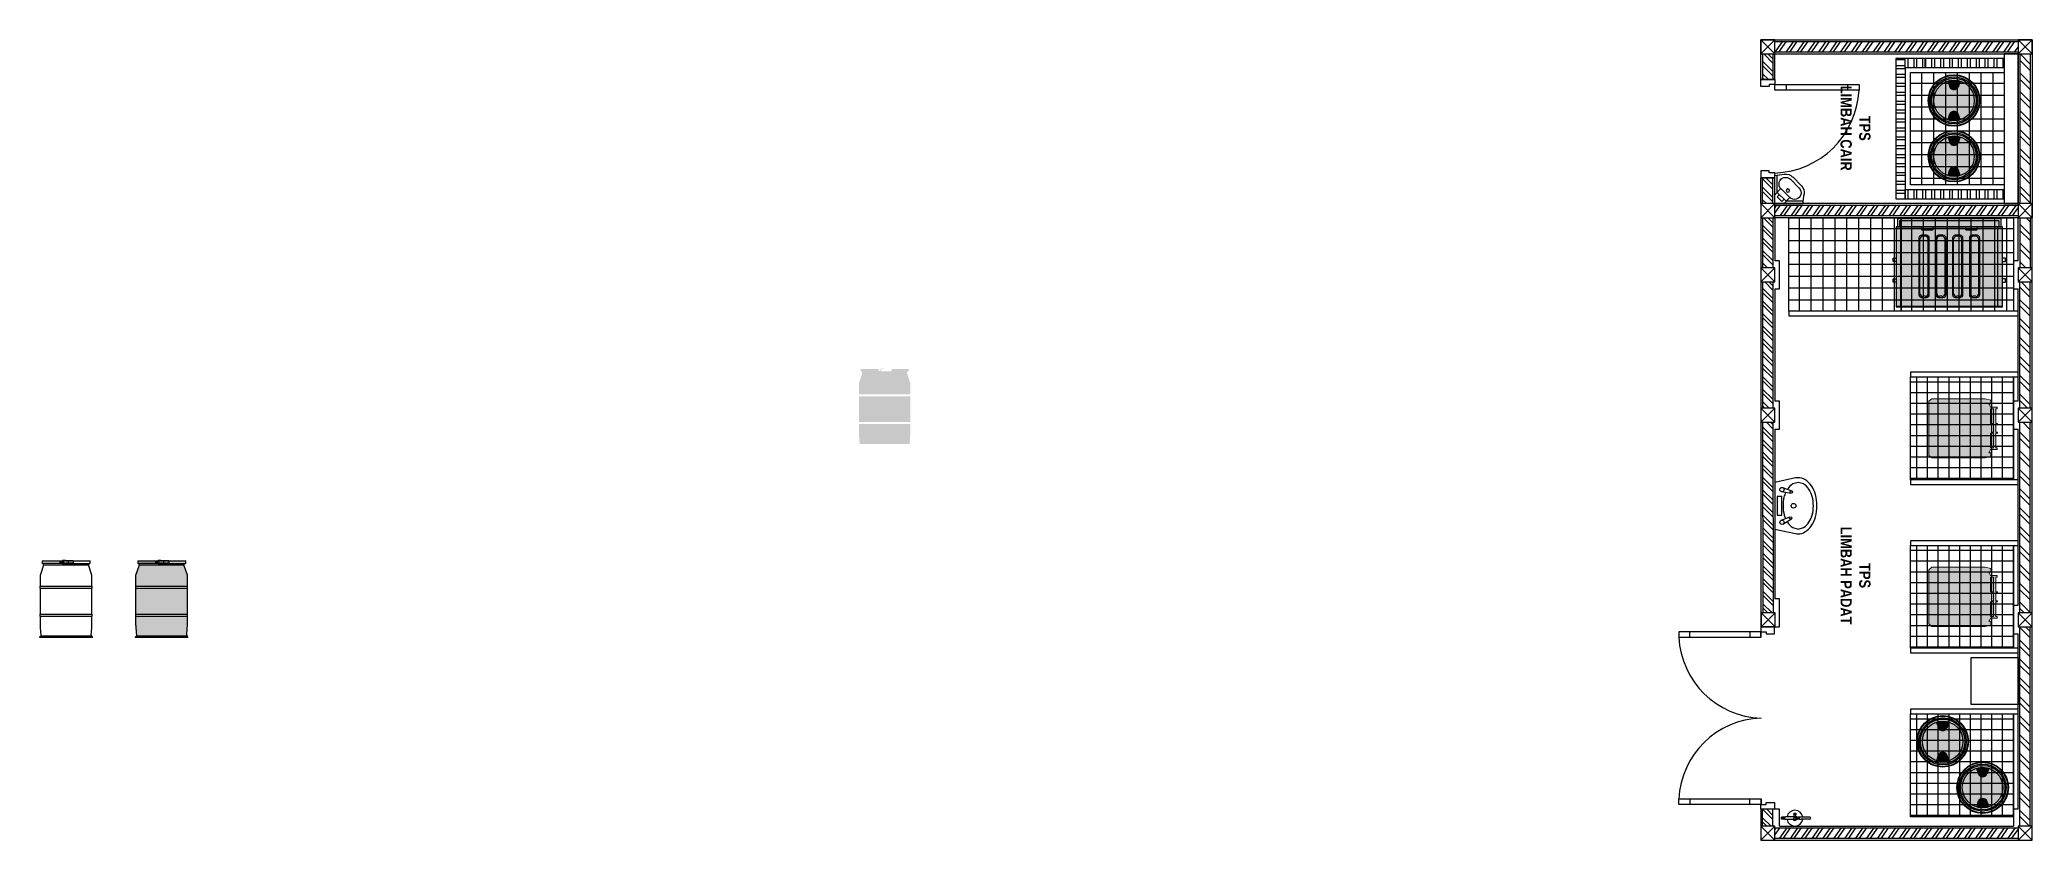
# Model space of a CAD drawing. Header units: millimetres. Extents: x -10849 to 51582, y -14593 to 28921.
# Drawn here: x 14286 to 35574, y 13862 to 22412 of the extents above; entities that cross this region are included whole.
import ezdxf

# ---------------------------------------------------------------- set-up
doc = ezdxf.new("R2010")
doc.units = ezdxf.units.MM
doc.layers.add('001_Dark_1 10', color=7, linetype='Continuous', lineweight=0)
for name, color, linetype in [('2', 7, 'Continuous'), ('A-Door', 150, 'Continuous'), ('A-Glaz', 92, 'Continuous'), ('Edges', 7, 'Continuous')]:
    doc.layers.add(name, color=color, linetype=linetype)
doc.styles.add('DIM', font='', dxfattribs={"height": 100})
doc.styles.get('DIM').set_extended_font_data('VNI-Helve-Condense')
pattern_1 = [(315, (31475.16, 37951.35), (67.35192, 67.35192), []), (315, (31475.16, 37906.45), (67.35192, 67.35192), [])]
pattern_2 = [(55, (31475.16, 37951.35), (-78.02423, 54.63316), []), (55, (31519.38, 37959.15), (-78.02423, 54.63316), [])]

msp = doc.modelspace()

# ---------------------------------------------------------------- texts
at = {"layer": 'A-Glaz', "char_height": 120, "attachment_point": 1, "rotation": 270, "style": 'DIM'}
for s, insert in [('\\pxqc;{\\fVNI-Helve-Condense|b1|i0|c0|p2;TPS \\PLIMBAH CAIR}', (33846.6, 22260.7)), ('\\pxqc;{\\fVNI-Helve-Condense|b1|i0|c0|p2;TPS \\PLIMBAH PADAT}', (33846.6, 17481.3))]:
    msp.add_mtext_dynamic_manual_height_columns(s, width=1585.031, gutter_width=12.5, heights=[0], dxfattribs=dict(at, insert=insert))

# ---------------------------------------------------------------- blocks, each defined once
blk = doc.blocks.new('1')
at = {"layer": '2'}
for p, q in [((-2281.766, 2506.37), (-2281.766, 2505.378)), ((-2281.527, 2506.209), (-2281.527, 2505.531)), ((-2281.492, 2506.244), (-2281.459, 2506.244)), ((-2281.423, 2506.209), (-2281.423, 2505.531)), ((-2281.317, 2506.209), (-2281.317, 2505.531)), ((-2281.282, 2506.244), (-2281.248, 2506.244)), ((-2281.213, 2506.209), (-2281.213, 2505.531)), ((-2281.107, 2506.209), (-2281.107, 2505.531)), ((-2281.072, 2506.244), (-2281.038, 2506.244)), ((-2281.003, 2506.209), (-2281.003, 2505.531)), ((-2280.897, 2506.209), (-2280.897, 2505.531)), ((-2280.862, 2506.244), (-2280.829, 2506.244)), ((-2280.793, 2506.209), (-2280.793, 2505.531)), ((-2280.554, 2506.37), (-2280.554, 2505.378)), ((-2281.492, 2505.495), (-2281.459, 2505.495)), ((-2281.282, 2505.495), (-2281.248, 2505.495)), ((-2281.072, 2505.495), (-2281.038, 2505.495)), ((-2280.862, 2505.495), (-2280.829, 2505.495))]:
    blk.add_line(p, q, dxfattribs=at)
for points in [[(-2281.823, 2505.378), (-2280.497, 2505.378), (-2280.497, 2506.377), (-2281.823, 2506.377)], [(-2281.817, 2506.37), (-2280.503, 2506.37), (-2280.503, 2505.378), (-2281.817, 2505.378)]]:
    blk.add_lwpolyline(points, close=True, dxfattribs=at)
for points in [[(-2281.501, 2506.262), (-2281.449, 2506.262, -0.414214), (-2281.414, 2506.226), (-2281.414, 2505.513, -0.414214), (-2281.449, 2505.478), (-2281.501, 2505.478, -0.414214), (-2281.536, 2505.513), (-2281.536, 2506.226, -0.414214)], [(-2281.291, 2506.262), (-2281.239, 2506.262, -0.414214), (-2281.204, 2506.226), (-2281.204, 2505.513, -0.414214), (-2281.239, 2505.478), (-2281.291, 2505.478, -0.414214), (-2281.326, 2505.513), (-2281.326, 2506.226, -0.414214)], [(-2281.081, 2506.262), (-2281.029, 2506.262, -0.414214), (-2280.994, 2506.226), (-2280.994, 2505.513, -0.414214), (-2281.029, 2505.478), (-2281.081, 2505.478, -0.414214), (-2281.116, 2505.513), (-2281.116, 2506.226, -0.414214)], [(-2280.871, 2506.262), (-2280.819, 2506.262, -0.414214), (-2280.784, 2506.226), (-2280.784, 2505.513, -0.414214), (-2280.819, 2505.478), (-2280.871, 2505.478, -0.414214), (-2280.906, 2505.513), (-2280.906, 2506.226, -0.414214)], [(-2281.507, 2505.378), (-2281.507, 2505.407, -0.414214), (-2281.495, 2505.419), (-2281.376, 2505.419, -0.414214), (-2281.364, 2505.407), (-2281.364, 2505.378)], [(-2280.956, 2505.378), (-2280.956, 2505.407, -0.414214), (-2280.944, 2505.419), (-2280.826, 2505.419, -0.414214), (-2280.813, 2505.407), (-2280.813, 2505.378)]]:
    blk.add_lwpolyline(points, format="xyb", close=True, dxfattribs=at)
for points in [[(-2281.351, 2506.37), (-2280.969, 2506.37)], [(-2281.823, 2506.069), (-2281.859, 2506.069), (-2281.859, 2506.028), (-2281.823, 2506.028)], [(-2280.497, 2506.069), (-2280.461, 2506.069), (-2280.461, 2506.028), (-2280.497, 2506.028)], [(-2281.823, 2505.809), (-2281.859, 2505.809), (-2281.859, 2505.768), (-2281.823, 2505.768)], [(-2280.497, 2505.809), (-2280.461, 2505.809), (-2280.461, 2505.768), (-2280.497, 2505.768)], [(-2281.808, 2505.378), (-2281.808, 2505.278), (-2280.512, 2505.278), (-2280.512, 2505.378)], [(-2281.782, 2505.378), (-2281.782, 2505.304), (-2280.538, 2505.304), (-2280.538, 2505.378)]]:
    blk.add_lwpolyline(points, dxfattribs=at)
for centre, start, end in [((-2281.492, 2506.209), 90, 180), ((-2281.459, 2506.209), 0, 90), ((-2281.282, 2506.209), 90, 180), ((-2281.248, 2506.209), 0, 90), ((-2281.072, 2506.209), 90, 180), ((-2281.038, 2506.209), 0, 90), ((-2280.862, 2506.209), 90, 180), ((-2280.829, 2506.209), 0, 90), ((-2281.492, 2505.531), 180, 270), ((-2281.459, 2505.531), 270, 0), ((-2281.282, 2505.531), 180, 270), ((-2281.248, 2505.531), 270, 0), ((-2281.072, 2505.531), 180, 270), ((-2281.038, 2505.531), 270, 0), ((-2280.862, 2505.531), 180, 270), ((-2280.829, 2505.531), 270, 0)]:
    blk.add_arc(centre, 0.0354, start, end, dxfattribs=at)
blk = doc.blocks.new('plasticwaterdrumplan')
at = {"layer": 'Edges'}
for p, q in [((19.15, 3.55), (22, 2.66)), ((19.8, 0.65), (19.83, 0.88)), ((19.83, 0.42), (19.8, 0.65)), ((19.83, 0.88), (19.88, 1)), ((19.88, 0.3), (19.83, 0.42)), ((19.88, 1), (20.09, 0.86)), ((19.88, 0.3), (20.09, 0.44)), ((20.09, 0.86), (20.13, 0.97)), ((20.13, 0.33), (20.09, 0.44)), ((20.13, 0.97), (20.23, 1.1)), ((20.23, 0.2), (20.13, 0.33)), ((20.23, 1.1), (20.36, 1.2)), ((20.36, 0.1), (20.23, 0.2)), ((20.33, 1.45), (20.45, 1.5)), ((20.33, 1.45), (20.47, 1.24)), ((20.33, -0.15), (20.47, 0.06)), ((20.36, 1.2), (20.47, 1.24)), ((20.47, 0.06), (20.36, 0.1)), ((20.45, 1.5), (20.68, 1.53)), ((20.68, 1.53), (20.91, 1.5)), ((20.68, 1.01), (20.77, 1)), ((21.03, 1.45), (20.89, 1.24)), ((20.89, 1.24), (21, 1.2)), ((21, 0.1), (20.89, 0.06)), ((21.03, -0.15), (20.89, 0.06)), ((20.91, 1.5), (21.03, 1.45)), ((21, 1.2), (21.13, 1.1)), ((21.13, 0.2), (21, 0.1)), ((21.13, 1.1), (21.23, 0.97)), ((21.23, 0.33), (21.13, 0.2)), ((21.23, 0.97), (21.27, 0.86)), ((21.27, 0.44), (21.23, 0.33)), ((21.48, 1), (21.27, 0.86)), ((21.48, 0.3), (21.27, 0.44)), ((21.48, 1), (21.53, 0.88)), ((21.53, 0.42), (21.48, 0.3)), ((21.53, 0.88), (21.56, 0.65)), ((21.56, 0.65), (21.53, 0.42)), ((37.52, 3.55), (34.66, 2.66)), ((35.13, 0.88), (35.1, 0.65)), ((35.1, 0.65), (35.13, 0.42)), ((35.19, 1), (35.13, 0.88)), ((35.13, 0.42), (35.19, 0.3)), ((35.19, 1), (35.39, 0.86)), ((35.19, 0.3), (35.39, 0.44)), ((35.44, 0.97), (35.39, 0.86)), ((35.39, 0.44), (35.44, 0.33)), ((35.54, 1.1), (35.44, 0.97)), ((35.44, 0.33), (35.54, 0.2)), ((35.67, 1.2), (35.54, 1.1)), ((35.54, 0.2), (35.67, 0.1)), ((35.76, 1.5), (35.63, 1.45)), ((35.63, 1.45), (35.78, 1.24)), ((35.63, -0.15), (35.78, 0.06)), ((35.78, 1.24), (35.67, 1.2)), ((35.67, 0.1), (35.78, 0.06)), ((35.99, 1.53), (35.76, 1.5)), ((35.99, 1.01), (35.89, 1)), ((36.22, 1.5), (35.99, 1.53)), ((36.34, 1.45), (36.2, 1.24)), ((36.3, 1.2), (36.2, 1.24)), ((36.2, 0.06), (36.3, 0.1)), ((36.34, -0.15), (36.2, 0.06)), ((36.34, 1.45), (36.22, 1.5)), ((36.44, 1.1), (36.3, 1.2)), ((36.3, 0.1), (36.44, 0.2)), ((36.54, 0.97), (36.44, 1.1)), ((36.44, 0.2), (36.54, 0.33)), ((36.58, 0.86), (36.54, 0.97)), ((36.54, 0.33), (36.58, 0.44)), ((36.79, 1), (36.58, 0.86)), ((36.79, 0.3), (36.58, 0.44)), ((36.84, 0.88), (36.79, 1)), ((36.79, 0.3), (36.84, 0.42)), ((36.87, 0.65), (36.84, 0.88)), ((36.84, 0.42), (36.87, 0.65)), ((20.41, -1.85), (19.15, -2.26)), ((20.45, -0.2), (20.33, -0.15)), ((20.41, -1.85), (22, -1.35)), ((20.68, -0.23), (20.45, -0.2)), ((20.91, -0.2), (20.68, -0.23)), ((21.03, -0.15), (20.91, -0.2)), ((36.26, -1.85), (34.66, -1.35)), ((35.63, -0.15), (35.76, -0.2)), ((35.76, -0.2), (35.99, -0.23)), ((35.99, -0.23), (36.22, -0.2)), ((36.22, -0.2), (36.34, -0.15)), ((36.26, -1.85), (37.52, -2.26)), ((25.72, -10.23), (26.59, -10.46)), ((25.73, -10.21), (26.78, -10.49)), ((26.36, -10.41), (26.54, -10.46)), ((26.36, -10.43), (26.53, -10.48)), ((26.54, -10.46), (26.53, -10.48)), ((26.54, -10.46), (26.59, -10.47)), ((26.59, -10.46), (26.6, -10.46)), ((26.6, -10.48), (26.59, -10.47)), ((26.62, -10.47), (26.6, -10.46)), ((26.6, -10.46), (26.75, -10.5)), ((26.61, -10.48), (26.6, -10.48)), ((26.61, -10.48), (26.61, -10.49)), ((26.62, -10.5), (26.61, -10.49)), ((26.63, -10.48), (26.62, -10.47)), ((26.62, -10.47), (26.62, -10.47)), ((26.63, -10.5), (26.62, -10.5)), ((26.64, -10.49), (26.63, -10.48)), ((26.63, -10.51), (26.63, -10.5)), ((26.64, -10.52), (26.63, -10.51)), ((26.65, -10.5), (26.64, -10.49)), ((26.64, -10.49), (26.64, -10.49)), ((26.64, -10.53), (26.64, -10.52)), ((26.64, -10.54), (26.64, -10.53)), ((26.64, -10.57), (26.65, -10.54)), ((26.65, -10.54), (26.64, -10.54)), ((26.64, -10.59), (26.64, -10.57)), ((26.65, -10.61), (26.64, -10.59)), ((26.65, -10.51), (26.65, -10.5)), ((26.66, -10.52), (26.65, -10.51)), ((26.65, -10.51), (26.65, -10.51)), ((26.65, -10.54), (26.67, -10.53)), ((26.66, -10.53), (26.65, -10.55)), ((26.65, -10.55), (26.65, -10.54)), ((26.65, -10.55), (26.65, -10.55)), ((26.66, -10.64), (26.65, -10.61)), ((26.66, -10.53), (26.66, -10.52)), ((26.67, -10.56), (26.66, -10.57)), ((26.66, -10.57), (26.66, -10.59)), ((26.66, -10.59), (26.66, -10.6)), ((26.66, -10.6), (26.67, -10.62)), ((26.68, -10.66), (26.66, -10.64)), ((26.67, -10.53), (26.69, -10.51)), ((26.68, -10.54), (26.67, -10.56)), ((26.67, -10.62), (26.69, -10.64)), ((26.7, -10.53), (26.68, -10.54)), ((26.7, -10.67), (26.68, -10.66)), ((26.69, -10.51), (26.72, -10.5)), ((26.7, -10.56), (26.69, -10.59)), ((26.69, -10.59), (26.7, -10.63)), ((26.69, -10.64), (26.71, -10.65)), ((26.72, -10.53), (26.7, -10.53)), ((26.72, -10.54), (26.7, -10.56)), ((26.7, -10.63), (26.72, -10.65)), ((26.73, -10.68), (26.7, -10.67)), ((26.71, -10.65), (26.73, -10.66)), ((26.72, -10.5), (26.75, -10.5)), ((26.74, -10.52), (26.72, -10.53)), ((26.75, -10.53), (26.72, -10.54)), ((26.72, -10.65), (26.77, -10.66)), ((26.73, -10.66), (26.76, -10.67)), ((26.75, -10.69), (26.73, -10.68)), ((26.77, -10.53), (26.74, -10.52)), ((26.75, -10.5), (26.77, -10.5)), ((26.75, -10.5), (26.77, -10.51)), ((26.78, -10.54), (26.75, -10.53)), ((26.78, -10.69), (26.75, -10.69)), ((26.76, -10.67), (26.77, -10.66)), ((26.77, -10.5), (26.8, -10.51)), ((26.8, -10.51), (26.77, -10.51)), ((26.79, -10.54), (26.77, -10.53)), ((26.77, -10.66), (26.81, -10.68)), ((26.78, -10.49), (27.01, -10.56)), ((26.78, -10.49), (26.8, -10.51)), ((26.78, -10.54), (26.8, -10.55)), ((26.81, -10.68), (26.78, -10.69)), ((26.81, -10.55), (26.79, -10.54)), ((26.8, -10.51), (26.82, -10.53)), ((26.81, -10.55), (26.8, -10.55)), ((26.81, -10.55), (26.81, -10.55)), ((26.81, -10.55), (26.85, -10.56)), ((26.81, -10.68), (26.81, -10.68)), ((26.81, -10.68), (26.93, -10.71)), ((26.82, -10.53), (26.84, -10.55)), ((26.84, -10.55), (26.85, -10.56)), ((26.85, -10.56), (27.07, -10.63)), ((26.9, -10.77), (26.89, -10.83)), ((26.89, -10.83), (26.9, -10.77)), ((26.89, -10.83), (26.9, -10.88)), ((26.9, -10.88), (26.89, -10.83)), ((26.89, -10.83), (26.89, -10.83)), ((26.9, -10.83), (26.89, -10.83)), ((26.93, -10.72), (26.9, -10.77)), ((26.9, -10.77), (26.93, -10.72)), ((26.9, -10.77), (26.91, -10.77)), ((26.9, -10.83), (26.91, -10.77)), ((26.9, -10.77), (26.9, -10.77)), ((26.9, -10.83), (26.91, -10.78)), ((26.91, -10.88), (26.9, -10.83)), ((26.9, -10.88), (26.9, -10.83)), ((26.9, -10.83), (26.9, -10.83)), ((26.9, -10.88), (26.91, -10.93)), ((26.91, -10.88), (26.9, -10.88)), ((26.9, -10.88), (26.9, -10.88)), ((26.9, -10.88), (26.9, -10.88)), ((26.92, -10.93), (26.9, -10.88)), ((26.92, -10.93), (26.9, -10.88)), ((26.91, -10.78), (26.93, -10.73)), ((26.91, -10.77), (26.93, -10.73)), ((26.91, -10.77), (26.91, -10.78)), ((26.91, -10.83), (26.92, -10.78)), ((26.92, -10.78), (26.91, -10.83)), ((26.91, -10.83), (26.92, -10.88)), ((26.91, -10.88), (26.91, -10.83)), ((26.93, -10.93), (26.91, -10.88)), ((26.92, -10.93), (26.91, -10.88)), ((26.91, -10.93), (26.95, -10.98)), ((26.92, -10.93), (26.91, -10.93)), ((26.92, -10.78), (26.94, -10.73)), ((26.94, -10.73), (26.92, -10.78)), ((26.92, -10.88), (26.93, -10.93)), ((26.92, -10.93), (26.92, -10.93)), ((26.92, -10.93), (26.92, -10.93)), ((26.95, -10.98), (26.92, -10.93)), ((26.95, -10.97), (26.92, -10.93)), ((26.95, -10.98), (26.92, -10.93)), ((26.93, -10.71), (26.93, -10.72)), ((26.93, -10.72), (26.94, -10.71)), ((26.94, -10.71), (26.93, -10.71)), ((26.93, -10.73), (26.94, -10.72)), ((26.93, -10.73), (26.94, -10.72)), ((26.93, -10.73), (26.93, -10.72)), ((26.93, -10.72), (26.93, -10.72)), ((26.93, -10.73), (26.93, -10.73)), ((26.93, -10.93), (26.96, -10.97)), ((26.96, -10.97), (26.93, -10.93)), ((26.94, -10.72), (26.94, -10.71)), ((26.95, -10.72), (26.94, -10.73)), ((26.94, -10.73), (26.95, -10.72)), ((26.95, -10.72), (26.94, -10.72)), ((26.94, -10.72), (26.94, -10.72)), ((27.05, -10.75), (26.95, -10.72)), ((26.95, -10.72), (26.95, -10.72)), ((26.99, -11.01), (26.95, -10.97)), ((26.95, -10.98), (26.95, -10.97)), ((26.95, -10.98), (26.99, -11.02)), ((26.99, -11.01), (26.95, -10.98)), ((26.99, -11.01), (26.95, -10.98)), ((26.95, -10.98), (26.95, -10.98)), ((26.95, -10.98), (26.95, -10.98)), ((26.96, -10.97), (27, -11)), ((27, -11), (26.96, -10.97)), ((26.99, -11.01), (26.99, -11.01)), ((26.99, -11.01), (26.99, -11.01)), ((26.99, -11.01), (26.99, -11.02)), ((27.04, -11.03), (26.99, -11.01)), ((27.04, -11.03), (26.99, -11.01)), ((27.04, -11.04), (26.99, -11.01)), ((26.99, -11.02), (27.04, -11.04)), ((27.02, -10.78), (27, -10.85)), ((27, -10.85), (27.02, -10.91)), ((27, -11), (27.04, -11.02)), ((27.04, -11.03), (27, -11)), ((27.05, -10.75), (27.02, -10.78)), ((27.02, -10.91), (27.07, -10.96)), ((27.04, -11.02), (27.32, -11.11)), ((27.32, -11.13), (27.04, -11.03)), ((27.32, -11.12), (27.04, -11.03)), ((27.32, -11.12), (27.04, -11.03)), ((27.31, -11.13), (27.04, -11.04)), ((27.04, -11.04), (27.04, -11.04)), ((27.31, -11.13), (27.04, -11.04)), ((27.26, -10.81), (27.05, -10.75)), ((27.07, -10.63), (27.11, -10.63)), ((27.08, -10.63), (27.07, -10.63)), ((27.07, -10.96), (27.13, -10.98)), ((27.08, -10.63), (27.11, -10.63)), ((27.09, -10.64), (27.08, -10.63)), ((27.09, -10.64), (27.11, -10.63)), ((27.1, -10.64), (27.09, -10.64)), ((27.1, -10.64), (27.11, -10.64)), ((27.11, -10.64), (27.1, -10.64)), ((27.17, -10.64), (27.11, -10.63)), ((27.11, -10.63), (27.11, -10.63)), ((27.11, -10.63), (27.11, -10.63)), ((27.11, -10.63), (27.17, -10.64)), ((27.11, -10.63), (27.17, -10.64)), ((27.11, -10.64), (27.11, -10.63)), ((27.11, -10.64), (27.11, -10.64)), ((27.11, -10.64), (27.17, -10.65)), ((27.11, -10.64), (27.17, -10.65)), ((27.15, -10.65), (27.11, -10.64)), ((27.13, -10.98), (27.2, -10.96)), ((27.17, -10.66), (27.15, -10.65)), ((28.04, -10.93), (27.15, -10.65)), ((27.44, -10.69), (27.17, -10.64)), ((27.44, -10.68), (27.17, -10.64)), ((27.44, -10.68), (27.17, -10.64)), ((27.43, -10.7), (27.17, -10.65)), ((27.44, -10.69), (27.17, -10.65)), ((27.17, -10.66), (27.43, -10.7)), ((27.2, -10.96), (27.25, -10.91)), ((27.25, -10.91), (27.27, -10.85)), ((27.27, -10.85), (27.26, -10.81)), ((28, -11.04), (27.26, -10.81)), ((27.31, -11.13), (27.6, -11.21)), ((27.6, -11.2), (27.31, -11.13)), ((27.32, -11.11), (27.6, -11.19)), ((27.6, -11.19), (27.32, -11.12)), ((27.6, -11.2), (27.32, -11.12)), ((27.6, -11.2), (27.32, -11.13)), ((27.43, -10.7), (27.7, -10.74)), ((27.7, -10.73), (27.43, -10.7)), ((27.44, -10.68), (27.71, -10.72)), ((27.71, -10.72), (27.44, -10.68)), ((27.71, -10.73), (27.44, -10.69)), ((27.71, -10.72), (27.44, -10.69)), ((27.6, -11.19), (27.89, -11.24)), ((27.88, -11.25), (27.6, -11.19)), ((27.88, -11.25), (27.6, -11.2)), ((27.88, -11.25), (27.6, -11.2)), ((27.88, -11.26), (27.6, -11.2)), ((27.88, -11.26), (27.6, -11.21)), ((27.98, -10.76), (27.7, -10.73)), ((27.7, -10.74), (27.98, -10.76)), ((27.71, -10.72), (27.98, -10.74)), ((27.98, -10.75), (27.71, -10.72)), ((27.98, -10.75), (27.71, -10.72)), ((27.98, -10.75), (27.71, -10.73)), ((28.17, -11.28), (27.88, -11.25)), ((28.17, -11.29), (27.88, -11.25)), ((28.17, -11.28), (27.88, -11.25)), ((28.17, -11.29), (27.88, -11.26)), ((28.17, -11.29), (27.88, -11.26)), ((27.89, -11.24), (28.17, -11.27)), ((28.25, -10.76), (27.98, -10.74)), ((28.25, -10.77), (27.98, -10.75)), ((28.25, -10.77), (27.98, -10.75)), ((28.25, -10.76), (27.98, -10.75)), ((28.25, -10.78), (27.98, -10.76)), ((27.98, -10.76), (28.25, -10.78)), ((28.04, -11.11), (28, -11.04)), ((28.01, -11.04), (28, -11.04)), ((28.01, -11.04), (28.04, -11.1)), ((28.02, -11.05), (28.01, -11.04)), ((28.02, -11.05), (28.04, -11.1)), ((28.02, -11.05), (28.05, -11.09)), ((28.02, -11.05), (28.02, -11.05)), ((28.03, -11.05), (28.02, -11.05)), ((28.05, -11.09), (28.03, -11.05)), ((28.03, -11.05), (28.05, -11.09)), ((28.03, -11.05), (28.05, -11.09)), ((28.03, -11.05), (28.03, -11.05)), ((28.03, -11.05), (28.03, -11.05)), ((28.03, -11.05), (28.07, -11.06)), ((28.04, -10.93), (28.09, -10.9)), ((28.05, -10.93), (28.04, -10.93)), ((28.05, -11.09), (28.04, -11.1)), ((28.04, -11.1), (28.04, -11.1)), ((28.04, -11.1), (28.13, -11.12)), ((28.04, -11.1), (28.12, -11.12)), ((28.13, -11.13), (28.04, -11.11)), ((28.1, -10.9), (28.05, -10.93)), ((28.1, -10.91), (28.05, -10.93)), ((28.05, -10.93), (28.05, -10.93)), ((28.06, -10.93), (28.05, -10.93)), ((28.12, -11.11), (28.05, -11.09)), ((28.05, -11.09), (28.05, -11.09)), ((28.05, -11.09), (28.05, -11.09)), ((28.05, -11.09), (28.12, -11.12)), ((28.05, -11.09), (28.12, -11.11)), ((28.1, -10.91), (28.06, -10.93)), ((28.1, -10.91), (28.06, -10.94)), ((28.06, -10.94), (28.1, -10.92)), ((28.06, -10.94), (28.06, -10.93)), ((28.06, -10.94), (28.11, -10.95)), ((28.06, -10.94), (28.06, -10.94)), ((28.08, -11.07), (28.07, -11.06)), ((28.08, -11.07), (28.09, -11.07)), ((28.09, -10.9), (28.18, -10.92)), ((28.09, -11.07), (28.1, -11.07)), ((28.09, -11.07), (28.09, -11.07)), ((28.09, -11.07), (28.09, -11.07)), ((28.18, -10.92), (28.1, -10.9)), ((28.1, -10.91), (28.1, -10.9)), ((28.18, -10.93), (28.1, -10.91)), ((28.17, -10.93), (28.1, -10.91)), ((28.1, -10.91), (28.1, -10.91)), ((28.17, -10.93), (28.1, -10.91)), ((28.1, -10.91), (28.1, -10.91)), ((28.1, -10.92), (28.1, -10.91)), ((28.1, -10.92), (28.17, -10.94)), ((28.1, -11.07), (28.1, -11.07)), ((28.1, -11.07), (28.1, -11.07)), ((28.11, -11.07), (28.1, -11.07)), ((28.11, -10.95), (28.11, -10.95)), ((28.11, -10.95), (28.11, -10.95)), ((28.14, -10.96), (28.11, -10.95)), ((28.11, -10.95), (28.11, -10.95)), ((28.11, -10.95), (28.11, -10.95)), ((28.11, -11.07), (28.14, -11.07)), ((28.19, -11.07), (28.12, -11.11)), ((28.12, -11.11), (28.19, -11.07)), ((28.12, -11.12), (28.2, -11.08)), ((28.12, -11.12), (28.19, -11.08)), ((28.12, -11.12), (28.12, -11.11)), ((28.12, -11.11), (28.12, -11.11)), ((28.13, -11.12), (28.12, -11.12)), ((28.12, -11.12), (28.12, -11.12)), ((28.13, -11.12), (28.2, -11.08)), ((28.2, -11.09), (28.13, -11.13)), ((28.17, -10.99), (28.14, -10.96)), ((28.14, -11.07), (28.16, -11.05)), ((28.16, -11.05), (28.17, -11.02)), ((28.18, -10.93), (28.17, -10.93)), ((28.17, -10.93), (28.17, -10.93)), ((28.17, -10.93), (28.17, -10.94)), ((28.21, -11), (28.17, -10.93)), ((28.21, -11), (28.17, -10.93)), ((28.17, -10.94), (28.21, -11)), ((28.17, -11.02), (28.17, -10.99)), ((28.17, -11.27), (28.46, -11.29)), ((28.46, -11.29), (28.17, -11.28)), ((28.46, -11.3), (28.17, -11.28)), ((28.17, -11.29), (28.46, -11.31)), ((28.46, -11.3), (28.17, -11.29)), ((28.46, -11.3), (28.17, -11.29)), ((28.18, -10.92), (28.18, -10.93)), ((28.22, -11), (28.18, -10.92)), ((28.18, -10.92), (28.23, -11)), ((28.22, -11), (28.18, -10.93)), ((28.21, -11), (28.19, -11.07)), ((28.19, -11.08), (28.21, -11)), ((28.19, -11.07), (28.21, -11)), ((28.19, -11.08), (28.19, -11.07)), ((28.19, -11.07), (28.19, -11.07)), ((28.2, -11.08), (28.19, -11.08)), ((28.23, -11), (28.2, -11.09)), ((28.2, -11.08), (28.22, -11)), ((28.2, -11.08), (28.22, -11)), ((28.2, -11.08), (28.2, -11.08)), ((28.21, -11), (28.22, -11)), ((28.21, -11), (28.21, -11)), ((28.21, -11), (28.21, -11)), ((28.22, -11), (28.22, -11)), ((28.25, -10.76), (28.52, -10.77)), ((28.52, -10.77), (28.25, -10.76)), ((28.52, -10.78), (28.25, -10.77)), ((28.52, -10.78), (28.25, -10.77)), ((28.25, -10.78), (28.52, -10.79)), ((28.52, -10.79), (28.25, -10.78)), ((28.43, -10.93), (29.05, -10.92)), ((28.44, -11.17), (28.43, -10.93)), ((28.43, -10.93), (28.44, -10.94)), ((29.04, -10.93), (28.44, -10.94)), ((29.04, -10.93), (28.44, -10.94)), ((28.44, -10.94), (28.44, -11.16)), ((28.44, -10.94), (28.45, -11.16)), ((28.44, -10.94), (28.45, -10.95)), ((28.44, -10.94), (28.44, -10.94)), ((29.04, -11.15), (28.44, -11.16)), ((28.44, -11.16), (28.44, -11.17)), ((28.45, -11.16), (28.44, -11.16)), ((28.44, -11.17), (29.05, -11.16)), ((28.45, -10.95), (29.03, -10.94)), ((29.03, -10.94), (28.45, -10.95)), ((29.03, -10.94), (28.45, -10.95)), ((28.46, -11.15), (28.45, -10.95)), ((28.45, -10.95), (28.45, -11.15)), ((28.45, -10.95), (28.45, -10.95)), ((28.45, -10.95), (28.45, -10.95)), ((28.45, -10.95), (28.45, -11.15)), ((29.03, -11.14), (28.45, -11.15)), ((28.45, -11.15), (28.45, -11.15)), ((28.45, -11.15), (28.45, -11.16)), ((28.46, -11.15), (28.45, -11.15)), ((29.04, -11.15), (28.45, -11.16)), ((29.03, -11.15), (28.45, -11.15)), ((29.03, -11.14), (28.46, -11.15)), ((28.46, -11.29), (28.75, -11.28)), ((28.75, -11.29), (28.46, -11.29)), ((28.75, -11.29), (28.46, -11.3)), ((28.76, -11.29), (28.46, -11.3)), ((28.76, -11.3), (28.46, -11.3)), ((28.76, -11.3), (28.46, -11.31)), ((28.52, -10.77), (28.79, -10.77)), ((28.79, -10.77), (28.52, -10.77)), ((28.79, -10.78), (28.52, -10.78)), ((28.79, -10.78), (28.52, -10.78)), ((28.52, -10.79), (28.79, -10.79)), ((28.79, -10.79), (28.52, -10.79)), ((28.75, -11.28), (29.04, -11.25)), ((29.04, -11.26), (28.75, -11.29)), ((29.04, -11.26), (28.75, -11.29)), ((29.05, -11.27), (28.76, -11.3)), ((29.05, -11.27), (28.76, -11.29)), ((29.05, -11.27), (28.76, -11.3)), ((29.06, -10.76), (28.79, -10.77)), ((29.06, -10.76), (28.79, -10.77)), ((29.06, -10.77), (28.79, -10.78)), ((29.06, -10.77), (28.79, -10.78)), ((29.06, -10.78), (28.79, -10.79)), ((28.79, -10.79), (29.06, -10.78)), ((29.03, -10.94), (29.04, -10.93)), ((29.03, -10.94), (29.03, -11.14)), ((29.03, -11.15), (29.03, -10.94)), ((29.03, -11.14), (29.03, -10.94)), ((29.03, -10.94), (29.03, -10.94)), ((29.03, -10.94), (29.03, -10.94)), ((29.03, -11.15), (29.03, -11.14)), ((29.03, -11.14), (29.03, -11.14)), ((29.04, -11.15), (29.03, -11.15)), ((29.04, -10.93), (29.05, -10.92)), ((29.04, -11.15), (29.04, -10.93)), ((29.04, -11.15), (29.04, -10.93)), ((29.04, -10.93), (29.04, -10.93)), ((29.05, -11.16), (29.04, -11.15)), ((29.04, -11.15), (29.04, -11.15)), ((29.04, -11.25), (29.33, -11.21)), ((29.33, -11.21), (29.04, -11.26)), ((29.33, -11.22), (29.04, -11.26)), ((29.05, -10.92), (29.05, -11.16)), ((29.33, -11.22), (29.05, -11.27)), ((29.33, -11.22), (29.05, -11.27)), ((29.05, -11.27), (29.33, -11.23)), ((29.06, -10.76), (29.33, -10.74)), ((29.33, -10.75), (29.06, -10.77)), ((29.33, -10.75), (29.06, -10.76)), ((29.06, -10.78), (29.33, -10.76)), ((29.33, -10.76), (29.06, -10.78)), ((29.33, -10.76), (29.06, -10.77)), ((29.81, -10.63), (29.33, -10.75)), ((29.8, -10.63), (29.33, -10.75)), ((29.8, -10.63), (29.33, -10.74)), ((29.81, -10.64), (29.33, -10.75)), ((29.33, -10.75), (29.33, -10.74)), ((29.33, -10.75), (29.33, -10.75)), ((29.33, -10.75), (29.33, -10.75)), ((29.33, -10.75), (29.34, -10.76)), ((29.33, -10.75), (29.33, -10.76)), ((29.33, -10.76), (29.33, -10.76)), ((29.33, -10.76), (29.34, -10.76)), ((29.33, -10.77), (29.34, -10.76)), ((29.33, -10.76), (29.33, -10.76)), ((29.33, -10.76), (29.33, -10.76)), ((29.33, -10.76), (29.34, -10.76)), ((29.33, -10.76), (29.33, -10.76)), ((29.33, -10.76), (29.33, -10.77)), ((29.33, -10.76), (29.33, -10.76)), ((29.83, -11.05), (29.33, -11.22)), ((29.33, -11.21), (29.83, -11.05)), ((29.83, -11.06), (29.33, -11.22)), ((29.83, -11.06), (29.33, -11.22)), ((29.84, -11.06), (29.33, -11.23)), ((29.84, -11.07), (29.33, -11.23)), ((29.33, -11.21), (29.33, -11.21)), ((29.33, -11.21), (29.33, -11.21)), ((29.33, -11.21), (29.33, -11.21)), ((29.33, -11.21), (29.33, -11.21)), ((29.33, -11.21), (29.33, -11.21)), ((29.33, -11.21), (29.33, -11.21)), ((29.33, -11.21), (29.33, -11.21)), ((29.33, -11.21), (29.33, -11.22)), ((29.33, -11.22), (29.33, -11.23)), ((29.33, -11.22), (29.33, -11.22)), ((29.33, -11.22), (29.33, -11.22)), ((29.33, -11.22), (29.33, -11.22)), ((29.33, -11.22), (29.33, -11.22)), ((29.33, -11.23), (29.33, -11.23)), ((29.81, -10.64), (29.34, -10.76)), ((29.34, -10.76), (29.81, -10.65)), ((29.34, -10.76), (29.34, -10.76)), ((30.28, -10.5), (29.8, -10.63)), ((30.28, -10.5), (29.8, -10.63)), ((30.28, -10.51), (29.81, -10.63)), ((30.28, -10.51), (29.81, -10.64)), ((30.29, -10.51), (29.81, -10.64)), ((29.81, -10.65), (30.29, -10.52)), ((30.32, -10.87), (29.83, -11.05)), ((29.83, -11.05), (30.32, -10.87)), ((30.32, -10.88), (29.83, -11.06)), ((30.33, -10.88), (29.83, -11.06)), ((30.33, -10.88), (29.84, -11.07)), ((30.33, -10.88), (29.84, -11.06)), ((30.76, -10.36), (30.28, -10.5)), ((30.76, -10.37), (30.28, -10.51)), ((30.76, -10.37), (30.28, -10.5)), ((30.76, -10.37), (30.28, -10.51)), ((30.29, -10.52), (30.76, -10.38)), ((30.76, -10.38), (30.29, -10.51)), ((30.32, -10.87), (30.8, -10.67)), ((30.8, -10.67), (30.32, -10.87)), ((30.8, -10.68), (30.32, -10.88)), ((30.81, -10.68), (30.33, -10.88)), ((30.81, -10.68), (30.33, -10.88)), ((30.33, -10.88), (30.81, -10.69)), ((30.76, -10.36), (31.23, -10.22)), ((30.76, -10.38), (31.3, -10.22)), ((31.23, -10.22), (30.76, -10.37)), ((31.23, -10.22), (30.76, -10.37)), ((31.24, -10.23), (30.76, -10.38)), ((31.23, -10.23), (30.76, -10.37)), ((30.8, -10.67), (31.26, -10.46)), ((31.27, -10.46), (30.8, -10.67)), ((31.27, -10.46), (30.8, -10.68)), ((31.28, -10.47), (30.81, -10.69)), ((31.27, -10.47), (30.81, -10.68)), ((31.28, -10.47), (30.81, -10.68)), ((31.26, -10.21), (31.23, -10.22)), ((31.26, -10.21), (31.23, -10.22)), ((31.27, -10.21), (31.23, -10.22)), ((31.27, -10.22), (31.23, -10.23)), ((31.27, -10.22), (31.24, -10.23)), ((31.26, -10.21), (31.3, -10.2)), ((31.3, -10.2), (31.26, -10.21)), ((31.26, -10.46), (31.33, -10.42)), ((31.3, -10.2), (31.27, -10.21)), ((31.3, -10.21), (31.27, -10.22)), ((31.3, -10.21), (31.27, -10.22)), ((31.3, -10.44), (31.27, -10.46)), ((31.31, -10.45), (31.27, -10.46)), ((31.31, -10.45), (31.27, -10.47)), ((31.31, -10.45), (31.28, -10.47)), ((31.31, -10.45), (31.28, -10.47)), ((31.3, -10.2), (31.33, -10.19)), ((31.33, -10.19), (31.3, -10.2)), ((31.33, -10.19), (31.3, -10.2)), ((31.34, -10.2), (31.3, -10.21)), ((31.33, -10.2), (31.3, -10.21)), ((31.3, -10.22), (31.34, -10.21)), ((31.34, -10.43), (31.3, -10.44)), ((31.34, -10.43), (31.31, -10.45)), ((31.35, -10.43), (31.31, -10.45)), ((31.35, -10.43), (31.31, -10.45)), ((31.31, -10.45), (31.35, -10.44)), ((31.36, -10.18), (31.33, -10.19)), ((31.37, -10.18), (31.33, -10.19)), ((31.37, -10.18), (31.33, -10.19)), ((31.37, -10.19), (31.33, -10.2)), ((31.33, -10.42), (31.4, -10.39)), ((31.34, -10.21), (31.4, -10.19)), ((31.37, -10.19), (31.34, -10.2)), ((31.38, -10.41), (31.34, -10.43)), ((31.37, -10.41), (31.34, -10.43)), ((31.38, -10.41), (31.35, -10.43)), ((31.35, -10.44), (31.39, -10.42)), ((31.38, -10.42), (31.35, -10.43)), ((31.4, -10.17), (31.36, -10.18)), ((31.4, -10.17), (31.37, -10.18)), ((31.4, -10.18), (31.37, -10.19)), ((31.4, -10.18), (31.37, -10.18)), ((31.4, -10.18), (31.37, -10.19)), ((31.41, -10.39), (31.37, -10.41)), ((31.41, -10.39), (31.38, -10.41)), ((31.42, -10.4), (31.38, -10.42)), ((31.42, -10.4), (31.38, -10.41)), ((31.42, -10.4), (31.39, -10.42)), ((31.4, -10.17), (31.43, -10.16)), ((31.43, -10.16), (31.4, -10.17)), ((31.44, -10.17), (31.4, -10.18)), ((31.43, -10.17), (31.4, -10.18)), ((31.43, -10.17), (31.4, -10.18)), ((31.4, -10.19), (31.44, -10.18)), ((31.4, -10.39), (31.44, -10.37)), ((31.45, -10.37), (31.41, -10.39)), ((31.44, -10.37), (31.41, -10.39)), ((31.42, -10.4), (31.46, -10.38)), ((31.45, -10.38), (31.42, -10.4)), ((31.45, -10.38), (31.42, -10.4)), ((31.47, -10.15), (31.43, -10.16)), ((31.47, -10.15), (31.43, -10.16)), ((31.47, -10.16), (31.43, -10.17)), ((31.47, -10.16), (31.43, -10.17)), ((31.44, -10.18), (31.5, -10.16)), ((31.47, -10.17), (31.44, -10.17)), ((31.44, -10.37), (31.51, -10.33)), ((31.48, -10.35), (31.44, -10.37)), ((31.48, -10.36), (31.45, -10.37)), ((31.49, -10.36), (31.45, -10.38)), ((31.49, -10.36), (31.45, -10.38)), ((31.46, -10.38), (31.49, -10.36)), ((31.5, -10.14), (31.47, -10.15)), ((31.5, -10.15), (31.47, -10.16)), ((31.5, -10.15), (31.47, -10.15)), ((31.5, -10.15), (31.47, -10.16)), ((31.5, -10.16), (31.47, -10.17)), ((31.51, -10.33), (31.48, -10.35)), ((31.52, -10.34), (31.48, -10.36)), ((31.53, -10.34), (31.49, -10.36)), ((31.52, -10.34), (31.49, -10.36)), ((31.52, -10.34), (31.49, -10.36)), ((31.5, -10.14), (31.53, -10.13)), ((31.54, -10.14), (31.5, -10.15)), ((31.54, -10.14), (31.5, -10.15)), ((31.53, -10.14), (31.5, -10.15)), ((31.5, -10.16), (31.54, -10.15)), ((31.54, -10.15), (31.5, -10.16)), ((31.51, -10.33), (31.54, -10.31)), ((31.55, -10.32), (31.51, -10.33)), ((31.56, -10.32), (31.52, -10.34)), ((31.55, -10.32), (31.52, -10.34)), ((31.56, -10.32), (31.52, -10.34)), ((31.57, -10.13), (31.53, -10.13)), ((31.57, -10.13), (31.53, -10.14)), ((31.56, -10.33), (31.53, -10.34)), ((31.57, -10.13), (31.54, -10.14)), ((31.57, -10.14), (31.54, -10.15)), ((31.57, -10.14), (31.54, -10.14)), ((31.54, -10.15), (31.59, -10.14)), ((31.54, -10.31), (31.61, -10.27)), ((31.59, -10.3), (31.55, -10.32)), ((31.58, -10.3), (31.55, -10.32)), ((31.59, -10.3), (31.56, -10.32)), ((31.59, -10.3), (31.56, -10.32)), ((31.56, -10.33), (31.6, -10.31)), ((31.6, -10.12), (31.57, -10.13)), ((31.6, -10.12), (31.57, -10.13)), ((31.6, -10.13), (31.57, -10.14)), ((31.6, -10.13), (31.57, -10.13)), ((31.59, -10.14), (31.57, -10.14)), ((31.61, -10.28), (31.58, -10.3)), ((31.6, -10.13), (31.59, -10.14)), ((31.59, -10.14), (31.6, -10.14)), ((31.61, -10.14), (31.59, -10.14)), ((31.59, -10.14), (31.59, -10.14)), ((31.62, -10.28), (31.59, -10.3)), ((31.62, -10.28), (31.59, -10.3)), ((31.63, -10.29), (31.59, -10.3)), ((31.6, -10.12), (31.63, -10.13)), ((31.63, -10.13), (31.6, -10.12)), ((31.6, -10.12), (31.6, -10.12)), ((31.62, -10.13), (31.6, -10.12)), ((31.6, -10.12), (31.6, -10.13)), ((31.62, -10.13), (31.6, -10.13)), ((31.62, -10.13), (31.6, -10.13)), ((31.6, -10.13), (31.6, -10.13)), ((31.6, -10.14), (31.62, -10.15)), ((31.63, -10.29), (31.6, -10.31)), ((31.63, -10.15), (31.61, -10.14)), ((31.61, -10.27), (31.66, -10.24)), ((31.65, -10.26), (31.61, -10.28)), ((31.64, -10.14), (31.62, -10.13)), ((31.64, -10.14), (31.62, -10.13)), ((31.62, -10.13), (31.62, -10.13)), ((31.65, -10.14), (31.62, -10.13)), ((31.62, -10.13), (31.62, -10.13)), ((31.62, -10.13), (31.63, -10.13)), ((31.62, -10.15), (31.64, -10.16)), ((31.65, -10.26), (31.62, -10.28)), ((31.66, -10.26), (31.62, -10.28)), ((31.65, -10.13), (31.63, -10.13)), ((31.63, -10.13), (31.63, -10.13)), ((31.65, -10.14), (31.63, -10.13)), ((31.65, -10.16), (31.63, -10.15)), ((31.66, -10.27), (31.63, -10.29)), ((31.66, -10.27), (31.63, -10.29)), ((31.66, -10.15), (31.64, -10.14)), ((31.65, -10.14), (31.64, -10.14)), ((31.64, -10.14), (31.64, -10.14)), ((31.65, -10.15), (31.64, -10.14)), ((31.64, -10.16), (31.65, -10.17)), ((31.67, -10.15), (31.65, -10.13)), ((31.65, -10.14), (31.65, -10.13)), ((31.67, -10.15), (31.65, -10.14)), ((31.67, -10.15), (31.65, -10.14)), ((31.65, -10.14), (31.65, -10.14)), ((31.67, -10.17), (31.65, -10.15)), ((31.66, -10.15), (31.65, -10.15)), ((31.66, -10.17), (31.65, -10.16)), ((31.65, -10.17), (31.66, -10.19)), ((31.67, -10.24), (31.65, -10.26)), ((31.68, -10.24), (31.65, -10.26)), ((31.67, -10.15), (31.66, -10.15)), ((31.68, -10.16), (31.66, -10.15)), ((31.67, -10.18), (31.66, -10.17)), ((31.66, -10.19), (31.67, -10.2)), ((31.67, -10.23), (31.66, -10.24)), ((31.66, -10.24), (31.67, -10.24)), ((31.66, -10.27), (31.7, -10.25)), ((31.69, -10.25), (31.66, -10.26)), ((31.69, -10.25), (31.66, -10.27)), ((31.7, -10.25), (31.66, -10.27)), ((31.67, -10.15), (31.69, -10.16)), ((31.67, -10.15), (31.67, -10.15)), ((31.68, -10.16), (31.67, -10.15)), ((31.67, -10.15), (31.67, -10.15)), ((31.68, -10.16), (31.67, -10.15)), ((31.67, -10.17), (31.68, -10.16)), ((31.68, -10.18), (31.67, -10.17)), ((31.68, -10.2), (31.67, -10.18)), ((31.67, -10.2), (31.67, -10.22)), ((31.67, -10.22), (31.67, -10.23)), ((31.67, -10.24), (31.68, -10.23)), ((31.67, -10.24), (31.68, -10.24)), ((31.68, -10.16), (31.69, -10.16)), ((31.7, -10.18), (31.68, -10.16)), ((31.68, -10.16), (31.68, -10.16)), ((31.68, -10.16), (31.68, -10.16)), ((31.69, -10.18), (31.68, -10.16)), ((31.69, -10.18), (31.68, -10.16)), ((31.69, -10.2), (31.68, -10.18)), ((31.69, -10.18), (31.68, -10.18)), ((31.68, -10.21), (31.68, -10.2)), ((31.68, -10.23), (31.68, -10.21)), ((31.68, -10.24), (31.69, -10.23)), ((31.68, -10.24), (31.69, -10.25)), ((31.7, -10.17), (31.69, -10.16)), ((31.69, -10.19), (31.69, -10.18)), ((31.7, -10.19), (31.69, -10.18)), ((31.69, -10.18), (31.69, -10.18)), ((31.7, -10.18), (31.69, -10.18)), ((31.7, -10.19), (31.69, -10.19)), ((31.7, -10.21), (31.69, -10.19)), ((31.69, -10.19), (31.69, -10.2)), ((31.69, -10.21), (31.69, -10.2)), ((31.7, -10.21), (31.69, -10.21)), ((31.69, -10.23), (31.69, -10.21)), ((31.69, -10.23), (31.7, -10.21)), ((31.69, -10.25), (31.7, -10.23)), ((31.69, -10.25), (31.69, -10.23)), ((31.69, -10.23), (31.7, -10.23)), ((31.69, -10.23), (31.69, -10.23)), ((31.69, -10.25), (31.7, -10.25)), ((31.69, -10.25), (31.69, -10.25)), ((31.7, -10.19), (31.7, -10.17)), ((31.7, -10.18), (31.7, -10.17)), ((31.7, -10.19), (31.7, -10.18)), ((31.7, -10.19), (31.71, -10.21)), ((31.7, -10.19), (31.7, -10.19)), ((31.7, -10.21), (31.7, -10.19)), ((31.7, -10.21), (31.7, -10.19)), ((31.7, -10.19), (31.7, -10.19)), ((31.71, -10.21), (31.7, -10.23)), ((31.7, -10.21), (31.71, -10.21)), ((31.7, -10.23), (31.7, -10.21)), ((31.7, -10.21), (31.7, -10.21)), ((31.7, -10.21), (31.7, -10.21)), ((31.7, -10.23), (31.7, -10.21)), ((31.7, -10.25), (31.7, -10.23)), ((31.7, -10.23), (31.7, -10.23)), ((31.7, -10.25), (31.7, -10.23)), ((31.7, -10.23), (31.7, -10.23)), ((31.7, -10.25), (31.7, -10.25))]:
    blk.add_line(p, q, dxfattribs=at)
for centre, radius in [((28.33, 0.65), 12.22), ((28.33, 0.65), 12), ((28.33, 0.65), 11.16), ((28.33, 0.65), 10.55), ((28.33, 0.65), 9.63), ((20.68, 0.65), 1.55), ((20.68, 0.65), 1.39), ((20.68, 0.65), 1.33), ((20.68, 0.65), 1.2), ((20.68, 0.65), 0.36), ((35.99, 0.65), 1.55), ((35.99, 0.65), 1.39), ((35.99, 0.65), 1.33), ((35.99, 0.65), 1.2), ((35.99, 0.65), 0.36)]:
    blk.add_circle(centre, radius, dxfattribs=at)
for centre, start, end in [((20.85, 0.65), 299.81686, 60.18314), ((35.81, 0.65), 119.81686, 240.18314)]:
    blk.add_arc(centre, 2.31, start, end, dxfattribs=at)
blk = doc.blocks.new('Fire Extinguisher_top_dwgmodels.com')
at = {"color": 0}
for p, q in [((-112, 8), (-47, 8)), ((-35, 7), (-38, 7)), ((-35, 8), (-35, -8)), ((-35, 8), (-23, 8)), ((-35, 6), (-23, 6)), ((-35, 5), (-23, 5)), ((-19, 6), (-19, -6)), ((-19, 6), (-14, 6)), ((-14, -10), (-14, 10)), ((-14, 10), (71, 9)), ((10, 10), (10, 12)), ((11, 10), (11, 12)), ((75, 7), (102, 7)), ((77, 6), (102, 6)), ((78, 1), (78, -1)), ((102, 7), (102, -7)), ((-112, -8), (-47, -8)), ((-35, -7), (-38, -7)), ((-35, -5), (-23, -5)), ((-35, -6), (-23, -6)), ((-35, -8), (-23, -8)), ((-19, -6), (-14, -6)), ((-14, -10), (71, -9)), ((-8, -38), (-8, -28)), ((8, -28), (-8, -28)), ((-8, -36), (8, -36)), ((8, -38), (-8, -38)), ((-6, -10), (-6, -28)), ((6, -10), (6, -28)), ((8, -38), (8, -28)), ((10, -10), (10, -10)), ((11, -10), (39, -10)), ((11, -10), (11, -10)), ((11, -10), (11, -10)), ((11, -11), (39, -11)), ((75, -7), (102, -7)), ((77, -6), (102, -6))]:
    blk.add_line(p, q, dxfattribs=at)
blk.add_circle((0, 0), 8, dxfattribs=at)
for centre, radius, start, end in [((-112, 0), 8, 90, 270), ((0, 0), 60, 8.6363, 172.3377), ((-49, -37), 45.1, 75.4552, 87.5164), ((-23, 8), 1.98, 271.9881, 358.9526), ((-24, 1), 7.45, 50.2127, 88.8117), ((-26, 0), 5.13, 297.4534, 62.5466), ((0, 0), 16, 147.6298, 156.9032), ((0, 0), 16, 37.0611, 141.3809), ((10, 11), 0.177, 14.0852, 165.9148), ((70, 1), 8, 0, 89.221), ((0, 0), 60, 187.6623, 351.3637), ((-49, 37), 45.1, 272.4836, 284.5448), ((-23, -8), 1.98, 1.0474, 88.0119), ((-24, -1), 7.45, 271.1883, 309.7873), ((0, 0), 16, 203.0968, 212.3702), ((0, 0), 16, 218.6191, 247.9757), ((-11, -10), 0.819, 184.1848, 357.3731), ((0, 0), 16, 292.0243, 310.0558), ((10, -11), 1.25, 101.8101, 350.1732), ((10, -10), 0.107, 282.2941, 2.9308), ((10, -10), 0.229, 277.2272, 346.9737), ((10, -11), 0.907, 90, 346.3844), ((11, -11), 0.447, 116.5651, 243.4349), ((10, -11), 1.25, 27.9629, 66.6982), ((10, -11), 0.907, 40.2976, 70.7774), ((0, 0), 16, 312.0013, 315.4535), ((0, 0), 16, 319.3461, 322.9389), ((38, -11), 0.447, 296.5651, 63.4349), ((70, -1), 8, 270.779, 0)]:
    blk.add_arc(centre, radius, start, end, dxfattribs=at)
blk = doc.blocks.new('A$C132312DB')
at = {"linetype": 'ByBlock'}
for p, q in [((0.432, 0.454, -0.49), (0, 0.454, -0.49)), ((0, 0.454, -0.49), (0, 0.022, -0.49)), ((0.095, 0.222, -0.49), (0, 0.318, -0.49)), ((0.035, 0.347, -0.49), (0.107, 0.418, -0.49)), ((0.035, 0.347, -0.49), (0.07, 0.311, -0.49)), ((0.038, 0.28, -0.49), (0.177, 0.415, -0.49)), ((0.095, 0.222, -0.49), (0.233, 0.359, -0.49)), ((0.107, 0.418, -0.49), (0.143, 0.382, -0.49)), ((0.233, 0.359, -0.49), (0.139, 0.454, -0.49)), ((0.432, 0.415, -0.49), (0.177, 0.415, -0.49)), ((0.432, 0.454, -0.49), (0.454, 0.309, -0.49)), ((0, 0.022, -0.49), (0.145, 0, -0.49)), ((0.038, 0.28, -0.49), (0.038, 0.022, -0.49)), ((0.24, 0.079, -0.49), (0.374, 0.214, -0.49)), ((0.411, 0.178, -0.49), (0.275, 0.043, -0.49))]:
    blk.add_line(p, q, dxfattribs=at)
blk.add_circle((0.202, 0.253, -0.49), 0.0254, dxfattribs=at)
for centre, radius, start, end in [((0.303, 0.286, -0.49), 0.101, 314.9707, 136.134), ((0.303, 0.286, -0.49), 0.152, 315, 8.5308), ((0.167, 0.151, -0.49), 0.102, 134.531, 315.2473), ((0.167, 0.151, -0.49), 0.152, 261.4692, 315)]:
    blk.add_arc(centre, radius, start, end, dxfattribs=at)
blk = doc.blocks.new('A$C60F95712')
for p, q in [((0.05, 0.45), (0.003, 0.228)), ((0.55, 0.45), (0.05, 0.45)), ((0.597, 0.228), (0.55, 0.45)), ((0.103, 0.364), (0.159, 0.273)), ((0.145, 0.383), (0.181, 0.284)), ((0.4, 0.425), (0.2, 0.425)), ((0.2, 0.425), (0.2, 0.375)), ((0.2, 0.375), (0.4, 0.375)), ((0.4, 0.375), (0.4, 0.425)), ((0.451, 0.38), (0.435, 0.275)), ((0.495, 0.368), (0.459, 0.269))]:
    blk.add_line(p, q)
for points in [[(0.131, 0.319, 0.008163), (0.123, 0.314, 0.107176), (0.067, 0.258), (0.05, 0.2), (0.067, 0.142, 0.107176), (0.123, 0.086, 0.078233), (0.2, 0.051, 0.065516), (0.3, 0.038, 0.065516), (0.4, 0.051, 0.078233), (0.477, 0.086, 0.107176), (0.533, 0.142), (0.55, 0.2)], [(0.444, 0.333, 0.046779), (0.391, 0.352, 0.080145), (0.3, 0.362, 0.065516), (0.2, 0.349, 0.037125), (0.162, 0.335, 0.107176)], [(0.55, 0.2), (0.533, 0.258, 0.107176), (0.477, 0.314, 0.000976), (0.476, 0.315, 0.080145)]]:
    blk.add_lwpolyline(points, format="xyb")
for centre, radius in [((0.124, 0.373), 0.0228), ((0.17, 0.279), 0.0126), ((0.3, 0.25), 0.025), ((0.447, 0.273), 0.0126), ((0.473, 0.374), 0.0228)]:
    blk.add_circle(centre, radius)
for centre, radius, start, end in [((0.136, 0.2), 0.136, 168.024, 180), ((0.464, 0.2), 0.136, 0, 11.976), ((0.136, 0.2), 0.136, 180, 211.8535), ((0.215, 0.249), 0.229, 211.8535, 236.3099), ((0.266, 0.326), 0.322, 236.3099, 254.5629), ((0.3, 0.448), 0.448, 254.5629, 270), ((0.3, 0.448), 0.448, 270, 285.4371), ((0.334, 0.326), 0.322, 285.4371, 303.6901), ((0.385, 0.249), 0.229, 303.6901, 328.1465), ((0.464, 0.2), 0.136, 328.1465, 0)]:
    blk.add_arc(centre, radius, start, end)
blk = doc.blocks.new('plastic water drum ls')
at = {"layer": 'Edges'}
for p, q in [((-11.82, 10.97), (-10.21, 15.71)), ((-11.82, 5.94), (-11.82, 10.97)), ((-10.88, 17.57), (-11.02, 17.49)), ((-11.02, 17.49), (-11.02, 16.47)), ((-11.02, 16.47), (-10.88, 16.39)), ((-10.88, 17.57), (-1.77, 17.57)), ((-10.44, 16.39), (-10.88, 16.39)), ((-10.35, 15.91), (-10.44, 16.39)), ((-1.74, 16.39), (-10.44, 16.39)), ((-10.35, 15.71), (-10.35, 15.91)), ((-10.35, 15.71), (-10.21, 15.71)), ((-10.21, 15.71), (10.21, 15.71)), ((-2.74, 17.33), (-2.74, 17.33)), ((-2.74, 16.62), (-2.74, 17.33)), ((-1.82, 17.33), (-2.74, 17.33)), ((-1.82, 16.62), (-2.74, 16.62)), ((-2.54, 17.02), (-2.55, 16.99)), ((-2.55, 16.99), (-2.55, 16.97)), ((-2.55, 16.97), (-2.55, 16.94)), ((-2.55, 16.94), (-2.54, 16.92)), ((-2.53, 17.04), (-2.54, 17.02)), ((-2.54, 16.92), (-2.53, 16.9)), ((-2.51, 17.05), (-2.53, 17.04)), ((-2.53, 16.9), (-2.51, 16.88)), ((-2.49, 17.06), (-2.51, 17.05)), ((-2.51, 16.88), (-2.49, 16.87)), ((-2.47, 17.07), (-2.49, 17.06)), ((-2.49, 16.87), (-2.47, 16.87)), ((-2.46, 17.07), (-2.47, 17.07)), ((-2.46, 16.87), (-2.47, 16.87)), ((-2.44, 17.06), (-2.46, 17.07)), ((-2.46, 16.87), (-2.44, 16.87)), ((-2.42, 17.05), (-2.44, 17.06)), ((-2.42, 17.05), (-2.44, 17.06)), ((-2.44, 17.06), (-2.44, 17.06)), ((-2.44, 16.87), (-2.42, 16.88)), ((-2.44, 16.87), (-2.42, 16.88)), ((-2.44, 16.87), (-2.44, 16.87)), ((-2.4, 17.04), (-2.42, 17.05)), ((-2.41, 17.04), (-2.42, 17.05)), ((-2.42, 16.88), (-2.41, 16.9)), ((-2.42, 16.88), (-2.4, 16.9)), ((-2.39, 17.02), (-2.41, 17.04)), ((-2.41, 16.9), (-2.39, 16.92)), ((-2.39, 17.02), (-2.4, 17.04)), ((-2.4, 16.9), (-2.39, 16.92)), ((-2.38, 16.99), (-2.39, 17.02)), ((-2.38, 16.99), (-2.39, 17.02)), ((-2.39, 16.92), (-2.38, 16.94)), ((-2.39, 16.92), (-2.38, 16.94)), ((-2.38, 16.97), (-2.38, 16.99)), ((-2.37, 16.97), (-2.38, 16.99)), ((-2.38, 16.94), (-2.38, 16.97)), ((-2.38, 16.94), (-2.37, 16.97)), ((-2.09, 17.02), (-2.1, 16.99)), ((-2.1, 16.99), (-2.1, 16.97)), ((-2.1, 16.97), (-2.1, 16.94)), ((-2.1, 16.94), (-2.09, 16.92)), ((-2.08, 17.04), (-2.09, 17.02)), ((-2.09, 16.92), (-2.08, 16.9)), ((-2.06, 17.05), (-2.08, 17.04)), ((-2.08, 16.9), (-2.06, 16.88)), ((-2.04, 17.06), (-2.06, 17.05)), ((-2.06, 16.88), (-2.04, 16.87)), ((-2.02, 17.07), (-2.04, 17.06)), ((-2.04, 16.87), (-2.02, 16.87)), ((-2.01, 17.07), (-2.02, 17.07)), ((-2.01, 16.87), (-2.02, 16.87)), ((-2, 17.06), (-2.01, 17.07)), ((-2.01, 16.87), (-2, 16.87)), ((-1.97, 17.05), (-2, 17.06)), ((-1.99, 17.06), (-2, 17.06)), ((-2, 16.87), (-1.97, 16.88)), ((-2, 16.87), (-1.99, 16.87)), ((-1.97, 17.05), (-1.99, 17.06)), ((-1.99, 16.87), (-1.97, 16.88)), ((-1.95, 17.04), (-1.97, 17.05)), ((-1.96, 17.04), (-1.97, 17.05)), ((-1.97, 16.88), (-1.95, 16.9)), ((-1.97, 16.88), (-1.96, 16.9)), ((-1.94, 17.02), (-1.96, 17.04)), ((-1.96, 16.9), (-1.94, 16.92)), ((-1.94, 17.02), (-1.95, 17.04)), ((-1.95, 16.9), (-1.94, 16.92)), ((-1.93, 16.99), (-1.94, 17.02)), ((-1.93, 16.99), (-1.94, 17.02)), ((-1.94, 16.92), (-1.93, 16.94)), ((-1.94, 16.92), (-1.93, 16.94)), ((-1.93, 16.97), (-1.93, 16.99)), ((-1.93, 16.97), (-1.93, 16.99)), ((-1.93, 16.94), (-1.93, 16.97)), ((-1.93, 16.94), (-1.93, 16.97)), ((-1.82, 16.62), (-1.82, 17.33)), ((-1.82, 17.33), (-1.78, 17.33)), ((-1.78, 16.62), (-1.82, 16.62)), ((-1.78, 17.54), (-1.77, 17.56)), ((-1.78, 17.33), (-1.78, 17.54)), ((-1.78, 17.33), (-1.65, 17.33)), ((-1.78, 16.51), (-1.78, 16.62)), ((-1.65, 16.62), (-1.78, 16.62)), ((-1.77, 16.48), (-1.78, 16.51)), ((-1.77, 17.58), (-1.76, 17.6)), ((-1.77, 17.57), (-1.77, 17.58)), ((-1.77, 17.56), (-1.77, 17.57)), ((-1.77, 16.45), (-1.77, 16.48)), ((-1.76, 16.43), (-1.77, 16.45)), ((-1.76, 17.6), (-1.75, 17.61)), ((-1.75, 16.4), (-1.76, 16.43)), ((-1.75, 17.61), (-1.74, 17.63)), ((-1.74, 16.39), (-1.75, 16.4)), ((-1.74, 17.63), (-1.73, 17.64)), ((-1.73, 16.38), (-1.74, 16.39)), ((-1.73, 17.64), (-1.71, 17.65)), ((-1.72, 16.36), (-1.73, 16.38)), ((-1.7, 16.35), (-1.72, 16.36)), ((-1.71, 17.65), (-1.7, 17.66)), ((-1.7, 17.66), (-1.68, 17.67)), ((-1.68, 16.33), (-1.7, 16.35)), ((-1.68, 17.67), (-1.67, 17.68)), ((-1.68, 17.53), (-1.66, 17.53)), ((-1.66, 17.53), (-1.68, 17.53)), ((-1.68, 17.53), (-1.68, 17.53)), ((-1.66, 16.32), (-1.68, 16.33)), ((-1.67, 17.68), (-1.66, 17.68)), ((-1.66, 17.68), (-1.64, 17.68)), ((-1.66, 17.53), (-1.65, 17.53)), ((-1.64, 16.31), (-1.66, 16.32)), ((-1.64, 17.54), (-1.65, 17.54)), ((-1.65, 17.54), (-1.65, 17.54)), ((-1.65, 17.54), (-1.65, 17.53)), ((-1.65, 17.53), (-1.65, 17.33)), ((-1.65, 17.53), (-1.65, 17.53)), ((-1.65, 17.53), (-1.65, 17.53)), ((-1.65, 17.53), (-1.65, 17.53)), ((-1.61, 17.33), (-1.65, 17.33)), ((-1.65, 16.62), (-1.65, 16.51)), ((-1.61, 16.62), (-1.65, 16.62)), ((-1.65, 16.51), (-1.65, 16.5)), ((-1.65, 16.5), (-1.65, 16.49)), ((-1.65, 16.49), (-1.65, 16.48)), ((-1.65, 16.48), (-1.64, 16.47)), ((-1.64, 17.68), (-1.63, 17.68)), ((-1.63, 17.55), (-1.64, 17.55)), ((-1.64, 17.55), (-1.64, 17.55)), ((-1.64, 17.55), (-1.64, 17.54)), ((-1.64, 17.55), (-1.64, 17.55)), ((-1.64, 16.47), (-1.64, 16.47)), ((-1.64, 16.47), (-1.63, 16.46)), ((-1.61, 16.31), (-1.64, 16.31)), ((-0.43, 17.68), (-1.63, 17.68)), ((-1.63, 17.55), (-1.63, 17.55)), ((-1.44, 17.55), (-1.63, 17.55)), ((-1.63, 17.55), (-1.63, 17.55)), ((-1.63, 16.46), (-1.62, 16.45)), ((-1.62, 16.45), (-1.62, 16.45)), ((-1.62, 16.45), (-1.61, 16.44)), ((-1.61, 16.62), (-1.61, 17.33)), ((-1.61, 16.44), (-1.6, 16.44)), ((-1.61, 16.31), (-1.61, 16.3)), ((-1.61, 16.3), (-1.58, 16.3)), ((-1.6, 16.44), (-1.59, 16.44)), ((-1.59, 16.44), (-1.59, 16.44)), ((-1.59, 16.44), (-1.44, 16.44)), ((-1.58, 16.3), (-0.47, 16.3)), ((-1.56, 17.53), (-1.57, 17.52)), ((-1.56, 17.52), (-1.57, 17.52)), ((-1.56, 17.52), (-1.57, 17.52)), ((-1.56, 17.52), (-1.57, 17.51)), ((-1.57, 17.52), (-1.57, 17.51)), ((-1.57, 17.52), (-1.57, 17.52)), ((-1.57, 17.51), (-1.57, 17.51)), ((-1.55, 17.51), (-1.57, 17.51)), ((-1.57, 17.51), (-1.57, 17.5)), ((-1.57, 17.51), (-1.57, 17.5)), ((-1.57, 17.5), (-1.57, 17.44)), ((-1.57, 17.5), (-1.57, 17.5)), ((-1.57, 17.5), (-1.57, 17.44)), ((-1.55, 17.5), (-1.57, 17.5)), ((-1.57, 17.44), (-1.57, 17.44)), ((-1.57, 17.44), (-1.55, 17.44)), ((-1.57, 16.56), (-1.57, 16.56)), ((-1.57, 16.56), (-1.57, 16.49)), ((-1.57, 16.56), (-1.57, 16.49)), ((-1.55, 16.56), (-1.57, 16.56)), ((-1.57, 16.49), (-1.57, 16.49)), ((-1.57, 16.49), (-1.57, 16.49)), ((-1.57, 16.49), (-1.57, 16.49)), ((-1.57, 16.49), (-1.57, 16.49)), ((-1.57, 16.48), (-1.57, 16.49)), ((-1.56, 16.48), (-1.57, 16.49)), ((-1.55, 16.49), (-1.57, 16.49)), ((-1.55, 16.49), (-1.57, 16.49)), ((-1.56, 16.48), (-1.57, 16.48)), ((-1.56, 16.48), (-1.57, 16.48)), ((-1.57, 16.48), (-1.57, 16.48)), ((-1.56, 16.47), (-1.57, 16.48)), ((-1.55, 17.53), (-1.56, 17.53)), ((-1.56, 17.53), (-1.56, 17.53)), ((-1.56, 17.53), (-1.56, 17.52)), ((-1.56, 17.53), (-1.56, 17.53)), ((-1.54, 17.53), (-1.56, 17.53)), ((-1.56, 17.52), (-1.56, 17.52)), ((-1.54, 17.52), (-1.56, 17.52)), ((-1.55, 17.52), (-1.56, 17.52)), ((-1.56, 16.48), (-1.56, 16.48)), ((-1.56, 16.47), (-1.56, 16.48)), ((-1.55, 16.48), (-1.56, 16.48)), ((-1.54, 16.48), (-1.56, 16.48)), ((-1.56, 16.47), (-1.56, 16.47)), ((-1.55, 16.47), (-1.56, 16.47)), ((-1.56, 16.47), (-1.56, 16.47)), ((-1.54, 16.47), (-1.56, 16.47)), ((-1.55, 17.53), (-1.55, 17.53)), ((-1.55, 17.53), (-1.54, 17.53)), ((-1.54, 17.52), (-1.55, 17.52)), ((-1.55, 17.52), (-1.55, 17.51)), ((-1.52, 17.52), (-1.55, 17.52)), ((-1.52, 17.51), (-1.55, 17.51)), ((-1.55, 17.51), (-1.55, 17.5)), ((-1.55, 17.5), (-1.55, 17.44)), ((-1.52, 17.5), (-1.55, 17.5)), ((-1.55, 17.44), (-1.52, 17.44)), ((-1.55, 16.56), (-1.55, 16.49)), ((-1.52, 16.56), (-1.55, 16.56)), ((-1.55, 16.49), (-1.52, 16.49)), ((-1.55, 16.49), (-1.55, 16.49)), ((-1.55, 16.49), (-1.55, 16.48)), ((-1.52, 16.49), (-1.55, 16.49)), ((-1.55, 16.48), (-1.54, 16.48)), ((-1.52, 16.48), (-1.55, 16.48)), ((-1.55, 16.47), (-1.55, 16.47)), ((-1.55, 16.47), (-1.55, 16.47)), ((-1.55, 16.47), (-1.54, 16.47)), ((-1.54, 17.53), (-1.54, 17.52)), ((-1.51, 17.53), (-1.54, 17.53)), ((-1.54, 17.53), (-1.53, 17.53)), ((-1.54, 17.53), (-1.54, 17.53)), ((-1.51, 17.52), (-1.54, 17.52)), ((-1.54, 16.48), (-1.54, 16.47)), ((-1.51, 16.48), (-1.54, 16.48)), ((-1.51, 16.47), (-1.54, 16.47)), ((-1.54, 16.47), (-1.53, 16.47)), ((-1.52, 17.53), (-1.53, 17.53)), ((-1.53, 16.47), (-1.51, 16.47)), ((-1.51, 17.53), (-1.52, 17.53)), ((-1.47, 17.52), (-1.52, 17.52)), ((-1.52, 17.52), (-1.51, 17.52)), ((-1.52, 17.51), (-1.52, 17.52)), ((-1.48, 17.51), (-1.52, 17.51)), ((-1.52, 17.51), (-1.52, 17.5)), ((-1.52, 17.5), (-1.48, 17.5)), ((-1.52, 17.5), (-1.52, 17.44)), ((-1.52, 17.44), (-1.48, 17.44)), ((-1.52, 16.56), (-1.52, 16.49)), ((-1.48, 16.56), (-1.52, 16.56)), ((-1.52, 16.49), (-1.52, 16.49)), ((-1.52, 16.49), (-1.48, 16.49)), ((-1.52, 16.48), (-1.52, 16.49)), ((-1.48, 16.49), (-1.52, 16.49)), ((-1.51, 16.48), (-1.52, 16.48)), ((-1.47, 16.48), (-1.52, 16.48)), ((-1.47, 17.53), (-1.51, 17.53)), ((-1.51, 17.52), (-1.51, 17.53)), ((-1.51, 17.53), (-1.5, 17.53)), ((-1.47, 17.52), (-1.51, 17.52)), ((-1.51, 16.47), (-1.51, 16.48)), ((-1.47, 16.48), (-1.51, 16.48)), ((-1.47, 16.47), (-1.51, 16.47)), ((-1.51, 16.47), (-1.5, 16.47)), ((-1.5, 17.53), (-1.49, 17.53)), ((-1.5, 16.47), (-1.47, 16.47)), ((-1.47, 17.53), (-1.49, 17.53)), ((-1.47, 17.52), (-1.48, 17.51)), ((-1.43, 17.51), (-1.48, 17.51)), ((-1.48, 17.51), (-1.48, 17.5)), ((-1.48, 17.5), (-1.48, 17.44)), ((-1.43, 17.5), (-1.48, 17.5)), ((-1.48, 17.44), (-1.45, 17.44)), ((-1.48, 16.56), (-1.48, 16.49)), ((-1.45, 16.56), (-1.48, 16.56)), ((-1.48, 16.49), (-1.48, 16.49)), ((-1.43, 16.49), (-1.48, 16.49)), ((-1.43, 16.49), (-1.48, 16.49)), ((-1.47, 16.48), (-1.48, 16.49)), ((-1.47, 17.53), (-1.47, 17.52)), ((-1.47, 17.53), (-1.46, 17.53)), ((0.87, 17.53), (-1.47, 17.53)), ((-1.47, 17.52), (-1.47, 17.52)), ((-1.43, 17.52), (-1.47, 17.52)), ((0.87, 17.52), (-1.47, 17.52)), ((-1.43, 16.48), (-1.47, 16.48)), ((-1.47, 16.48), (-1.47, 16.48)), ((-1.47, 16.47), (-1.47, 16.48)), ((-1.47, 16.48), (0.87, 16.48)), ((-1.47, 16.47), (-1.46, 16.47)), ((0.87, 16.47), (-1.47, 16.47)), ((-1.46, 17.53), (-1.46, 17.54)), ((-1.46, 17.54), (-1.45, 17.54)), ((-1.2, 17.54), (-1.46, 17.54)), ((-1.42, 17.53), (-1.46, 17.53)), ((-1.46, 17.53), (-1.46, 17.53)), ((-1.46, 16.47), (-1.46, 16.46)), ((-1.46, 16.47), (-1.46, 16.47)), ((-1.46, 16.47), (-1.45, 16.47)), ((-1.46, 16.46), (-1.45, 16.46)), ((-1.2, 16.46), (-1.46, 16.46)), ((-1.45, 17.54), (-1.44, 17.54)), ((-1.45, 17.44), (-1.45, 16.56)), ((-1.45, 17.44), (-1.43, 17.44)), ((-1.43, 16.56), (-1.45, 16.56)), ((-1.45, 16.47), (-1.44, 16.47)), ((-1.45, 16.46), (-1.44, 16.44)), ((-1.45, 16.46), (-1.45, 16.46)), ((-1.45, 16.46), (-1.44, 16.45)), ((-1.44, 17.55), (-1.44, 17.55)), ((-1.44, 17.54), (-1.44, 17.55)), ((-1.44, 17.55), (-1.43, 17.55)), ((-1.42, 17.55), (-1.44, 17.55)), ((-1.42, 16.47), (-1.44, 16.47)), ((-1.44, 16.45), (-1.43, 16.45)), ((-1.44, 16.44), (-0.48, 16.44)), ((-1.43, 17.55), (-1.42, 17.55)), ((-1.43, 17.52), (-1.43, 17.51)), ((-1.43, 17.52), (0.87, 17.52)), ((-1.43, 17.51), (-1.43, 17.5)), ((-1.43, 17.51), (0.87, 17.51)), ((-1.43, 17.5), (-1.43, 17.44)), ((-1.43, 17.5), (0.87, 17.5)), ((-1.43, 17.44), (-1.43, 16.56)), ((-1.43, 16.56), (-1.43, 16.49)), ((-1.43, 16.49), (-1.43, 16.49)), ((-1.43, 16.49), (-1.43, 16.48)), ((-1.43, 16.49), (0.87, 16.49)), ((0.87, 16.49), (-1.43, 16.49)), ((-1.43, 16.48), (0.87, 16.48)), ((-1.43, 16.45), (-1.42, 16.45)), ((-1.42, 17.55), (-1.41, 17.55)), ((-1.42, 17.53), (-1.42, 17.53)), ((-1.2, 17.53), (-1.42, 17.53)), ((-1.42, 16.47), (-1.41, 16.47)), ((-1.42, 16.47), (-1.42, 16.47)), ((-1.42, 16.45), (-1.41, 16.45)), ((-1.41, 17.55), (-1.4, 17.55)), ((-1.41, 16.47), (-1.4, 16.47)), ((-1.41, 16.45), (-1.4, 16.44)), ((-1.4, 17.55), (-1.39, 17.55)), ((-1.4, 16.47), (-1.33, 16.47)), ((-1.4, 16.44), (-1.39, 16.44)), ((-1.39, 17.55), (-1.37, 17.56)), ((-1.39, 16.44), (-1.37, 16.44)), ((-1.37, 17.56), (-1.36, 17.56)), ((-1.37, 16.44), (-1.36, 16.44)), ((-1.36, 17.56), (-1.35, 17.56)), ((-1.36, 16.44), (-1.35, 16.44)), ((-1.35, 17.56), (-1.34, 17.56)), ((-1.35, 16.44), (-1.34, 16.44)), ((-1.33, 17.56), (-1.34, 17.56)), ((-1.33, 16.44), (-1.34, 16.44)), ((-1.33, 17.56), (-1.32, 17.56)), ((-1.33, 17.56), (-1.33, 17.56)), ((-1.33, 16.47), (-1.33, 16.47)), ((-1.33, 16.47), (-1.3, 16.47)), ((-1.33, 16.44), (-1.32, 16.44)), ((-1.33, 16.44), (-1.33, 16.44)), ((-1.32, 17.56), (-1.32, 17.56)), ((-1.32, 17.56), (-1.32, 17.56)), ((-1.32, 17.56), (-1.31, 17.56)), ((-1.32, 17.56), (-1.32, 17.56)), ((-1.32, 16.44), (-1.32, 16.44)), ((-1.32, 16.44), (-1.32, 16.44)), ((-1.32, 16.44), (-1.31, 16.44)), ((-1.32, 16.44), (-1.32, 16.44)), ((-1.31, 17.56), (-1.3, 17.56)), ((-1.31, 16.44), (-1.3, 16.44)), ((-1.3, 17.56), (-1.28, 17.56)), ((-1.3, 16.47), (-1.26, 16.47)), ((-1.3, 16.44), (-1.28, 16.44)), ((-1.28, 17.56), (-1.27, 17.55)), ((-1.28, 16.44), (-1.27, 16.44)), ((-1.27, 17.55), (-1.26, 17.55)), ((-1.27, 16.44), (-1.26, 16.44)), ((-1.26, 17.55), (-1.25, 17.55)), ((-1.25, 16.47), (-1.26, 16.47)), ((-1.26, 16.44), (-1.25, 16.45)), ((-1.24, 17.55), (-1.25, 17.55)), ((-1.25, 16.47), (-1.21, 16.47)), ((-1.25, 16.45), (-1.24, 16.45)), ((-1.24, 17.55), (-1.23, 17.55)), ((-0.44, 17.55), (-1.24, 17.55)), ((-1.24, 16.45), (-1.23, 16.45)), ((-1.23, 17.55), (-1.22, 17.54)), ((-1.23, 16.45), (-1.22, 16.45)), ((-1.22, 17.54), (-1.21, 17.54)), ((-1.22, 16.45), (-1.21, 16.46)), ((-1.21, 17.54), (-1.2, 17.54)), ((-1.21, 16.47), (-1.21, 16.47)), ((-1.21, 16.47), (-1.2, 16.47)), ((-1.21, 16.46), (-1.2, 16.46)), ((-1.2, 17.53), (-1.2, 17.54)), ((-1.15, 17.53), (-1.2, 17.53)), ((-1.2, 16.47), (-1.2, 16.46)), ((-1.2, 16.47), (-1.15, 16.47)), ((-1.14, 17.53), (-1.15, 17.53)), ((-1.14, 16.47), (-1.15, 16.47)), ((-1.14, 17.53), (-0.86, 17.53)), ((-1.14, 16.47), (-1.03, 16.47)), ((-0.86, 16.47), (-1.03, 16.47)), ((-0.86, 17.53), (-0.86, 17.53)), ((-0.58, 17.53), (-0.86, 17.53)), ((-0.86, 17.53), (-0.47, 17.53)), ((-0.86, 16.47), (-0.76, 16.47)), ((-0.86, 16.47), (-0.86, 16.47)), ((-0.58, 16.47), (-0.76, 16.47)), ((-0.76, 16.47), (-0.49, 16.47)), ((-0.47, 17.53), (-0.58, 17.53)), ((-0.49, 16.47), (-0.58, 16.47)), ((-0.49, 16.47), (-0.43, 16.47)), ((-0.48, 16.44), (-0.47, 16.44)), ((-0.47, 17.53), (-0.42, 17.53)), ((-0.47, 16.44), (-0.46, 16.44)), ((-0.47, 16.3), (-0.45, 16.3)), ((-0.46, 16.44), (-0.45, 16.44)), ((-0.45, 16.44), (-0.45, 16.45)), ((-0.45, 16.45), (-0.44, 16.45)), ((-0.45, 16.3), (-0.42, 16.31)), ((-0.43, 17.55), (-0.44, 17.55)), ((-0.44, 16.45), (-0.43, 16.46)), ((-0.4, 17.68), (-0.43, 17.68)), ((-0.42, 17.54), (-0.43, 17.55)), ((-0.43, 17.55), (-0.43, 17.55)), ((-0.43, 17.55), (-0.43, 17.55)), ((-0.43, 16.46), (-0.43, 16.47)), ((-0.43, 16.47), (-0.43, 16.47)), ((-0.43, 16.47), (-0.3, 16.47)), ((-0.42, 17.53), (-0.42, 17.54)), ((-0.42, 17.54), (-0.42, 17.54)), ((-0.42, 17.54), (-0.42, 17.54)), ((-0.42, 17.53), (-0.42, 17.53)), ((-0.42, 17.53), (-0.42, 17.53)), ((-0.42, 17.53), (-0.42, 17.53)), ((-0.42, 17.53), (-0.29, 17.53)), ((-0.42, 16.31), (-0.4, 16.32)), ((-0.38, 17.67), (-0.4, 17.68)), ((-0.4, 16.32), (-0.38, 16.33)), ((-0.36, 17.66), (-0.38, 17.67)), ((-0.38, 16.33), (-0.36, 16.35)), ((-0.35, 17.65), (-0.36, 17.66)), ((-0.36, 16.35), (-0.34, 16.36)), ((-0.33, 17.64), (-0.35, 17.65)), ((-0.34, 16.36), (-0.33, 16.38)), ((-0.32, 17.62), (-0.33, 17.64)), ((-0.33, 16.38), (-0.32, 16.39)), ((-0.31, 17.6), (-0.32, 17.62)), ((-0.32, 16.41), (-0.3, 16.43)), ((-0.32, 16.39), (-0.32, 16.41)), ((-0.32, 16.39), (10.44, 16.39)), ((-0.3, 17.58), (-0.31, 17.6)), ((-0.3, 17.57), (-0.3, 17.58)), ((-0.3, 17.56), (-0.3, 17.57)), ((-0.3, 17.57), (10.88, 17.57)), ((-0.29, 17.53), (-0.3, 17.56)), ((-0.3, 16.46), (-0.3, 16.47)), ((-0.3, 16.47), (0.33, 16.47)), ((-0.3, 16.43), (-0.3, 16.46)), ((0.29, 17.53), (-0.29, 17.53)), ((0.58, 17.53), (0.29, 17.53)), ((0.86, 17.53), (0.29, 17.53)), ((0.58, 16.47), (0.33, 16.47)), ((0.33, 16.47), (0.58, 16.47)), ((0.86, 17.53), (0.58, 17.53)), ((0.58, 16.47), (0.58, 16.47)), ((0.86, 16.47), (0.58, 16.47)), ((0.86, 17.53), (0.87, 17.53)), ((0.86, 17.53), (0.87, 17.53)), ((0.86, 16.47), (0.87, 16.47)), ((0.86, 16.47), (0.87, 16.47)), ((0.87, 17.53), (0.87, 17.53)), ((0.87, 17.53), (0.87, 17.52)), ((0.87, 17.53), (0.87, 17.53)), ((0.87, 17.53), (0.87, 17.53)), ((1.36, 17.53), (0.87, 17.53)), ((0.87, 17.53), (3.22, 17.53)), ((0.87, 17.52), (0.87, 17.52)), ((0.87, 17.52), (0.87, 17.51)), ((0.87, 17.52), (3.22, 17.52)), ((0.87, 17.52), (3.23, 17.52)), ((0.87, 17.51), (0.87, 17.51)), ((0.87, 17.51), (0.87, 17.5)), ((0.87, 17.51), (3.23, 17.51)), ((0.87, 17.5), (0.87, 16.49)), ((3.23, 17.5), (0.87, 17.5)), ((0.87, 16.49), (0.87, 16.49)), ((0.87, 16.48), (0.87, 16.49)), ((3.23, 16.49), (0.87, 16.49)), ((3.23, 16.49), (0.87, 16.49)), ((0.87, 16.48), (0.87, 16.48)), ((0.87, 16.47), (0.87, 16.48)), ((0.87, 16.48), (0.87, 16.48)), ((3.22, 16.48), (0.87, 16.48)), ((3.23, 16.48), (0.87, 16.48)), ((0.87, 16.47), (0.87, 16.47)), ((0.87, 16.47), (0.87, 16.47)), ((0.87, 16.47), (0.87, 16.47)), ((0.87, 16.47), (0.87, 16.47)), ((0.87, 16.47), (1.36, 16.47)), ((3.22, 16.47), (0.87, 16.47)), ((1.36, 17.53), (1.37, 17.53)), ((1.36, 16.47), (1.37, 16.47)), ((1.86, 17.53), (1.37, 17.53)), ((1.82, 16.47), (1.37, 16.47)), ((1.82, 16.47), (1.86, 16.47)), ((1.86, 17.53), (1.86, 17.53)), ((1.86, 17.53), (2.33, 17.53)), ((2.3, 16.47), (1.86, 16.47)), ((1.86, 16.47), (1.86, 16.47)), ((2.3, 16.47), (2.33, 16.47)), ((2.33, 17.53), (2.34, 17.53)), ((2.33, 16.47), (2.34, 16.47)), ((2.34, 17.53), (2.8, 17.53)), ((2.34, 16.47), (2.8, 16.47)), ((2.84, 17.53), (2.8, 17.53)), ((2.8, 17.53), (2.8, 17.53)), ((2.8, 16.47), (2.8, 16.47)), ((2.81, 16.47), (2.8, 16.47)), ((2.81, 16.47), (2.83, 16.47)), ((2.83, 16.47), (2.84, 16.47)), ((2.87, 17.53), (2.84, 17.53)), ((2.87, 16.47), (2.84, 16.47)), ((2.91, 17.53), (2.87, 17.53)), ((2.87, 17.53), (2.87, 17.53)), ((2.91, 16.47), (2.87, 16.47)), ((2.94, 17.53), (2.91, 17.53)), ((2.94, 16.47), (2.91, 16.47)), ((2.91, 16.47), (2.91, 16.47)), ((2.95, 17.53), (2.94, 17.53)), ((2.95, 16.47), (2.94, 16.47)), ((2.95, 17.53), (2.98, 17.53)), ((2.97, 16.47), (2.95, 16.47)), ((2.97, 16.47), (2.98, 16.47)), ((3.01, 17.53), (2.98, 17.53)), ((2.98, 17.53), (2.98, 17.53)), ((2.98, 16.47), (3.01, 16.47)), ((3.04, 17.53), (3.01, 17.53)), ((3.01, 16.47), (3.01, 16.47)), ((3.01, 16.47), (3.04, 16.47)), ((3.01, 16.47), (3.01, 16.47)), ((3.05, 17.53), (3.04, 17.53)), ((3.05, 16.47), (3.04, 16.47)), ((3.05, 17.53), (3.08, 17.53)), ((3.07, 16.47), (3.05, 16.47)), ((3.08, 16.47), (3.07, 16.47)), ((3.12, 17.53), (3.08, 17.53)), ((3.08, 17.53), (3.08, 17.53)), ((3.11, 16.47), (3.08, 16.47)), ((3.12, 16.47), (3.11, 16.47)), ((3.15, 17.53), (3.12, 17.53)), ((3.12, 16.47), (3.13, 16.47)), ((3.13, 16.47), (3.15, 16.47)), ((3.19, 17.53), (3.15, 17.53)), ((3.15, 17.53), (3.15, 17.53)), ((3.16, 16.47), (3.15, 16.47)), ((3.15, 16.47), (3.15, 16.47)), ((3.16, 16.47), (3.18, 16.47)), ((3.18, 16.47), (3.19, 16.47)), ((3.19, 17.53), (3.2, 17.53)), ((3.19, 16.47), (3.19, 16.47)), ((3.21, 16.47), (3.19, 16.47)), ((3.2, 17.53), (3.21, 17.53)), ((3.21, 17.53), (3.21, 17.53)), ((3.21, 17.53), (3.22, 17.53)), ((3.21, 16.47), (3.21, 16.47)), ((3.21, 16.47), (3.22, 16.47)), ((3.22, 17.53), (3.22, 17.52)), ((3.22, 17.53), (3.23, 17.52)), ((3.22, 17.53), (3.22, 17.53)), ((3.22, 17.53), (3.22, 17.53)), ((3.22, 17.52), (3.23, 17.52)), ((3.22, 17.52), (3.23, 17.52)), ((3.22, 16.48), (3.23, 16.48)), ((3.22, 16.48), (3.23, 16.48)), ((3.22, 16.47), (3.22, 16.48)), ((3.22, 16.47), (3.23, 16.48)), ((3.22, 16.47), (3.22, 16.47)), ((3.22, 16.47), (3.22, 16.47)), ((3.23, 17.52), (3.24, 17.52)), ((3.23, 17.52), (3.23, 17.51)), ((3.23, 17.52), (3.23, 17.52)), ((3.23, 17.52), (3.24, 17.52)), ((3.23, 17.51), (3.23, 17.5)), ((3.23, 17.51), (3.24, 17.51)), ((3.23, 17.5), (3.24, 17.5)), ((3.23, 17.5), (3.23, 16.49)), ((3.23, 16.49), (3.24, 16.49)), ((3.23, 16.49), (3.23, 16.49)), ((3.23, 16.48), (3.23, 16.49)), ((3.23, 16.49), (3.24, 16.49)), ((3.23, 16.48), (3.24, 16.48)), ((3.23, 16.48), (3.23, 16.48)), ((3.23, 16.48), (3.24, 16.48)), ((3.24, 17.52), (3.24, 17.52)), ((3.24, 17.52), (3.24, 17.51)), ((3.24, 17.51), (3.24, 17.5)), ((3.24, 17.51), (3.24, 17.5)), ((3.24, 17.51), (3.24, 17.51)), ((3.24, 17.5), (3.24, 17.5)), ((3.24, 17.5), (3.24, 16.49)), ((3.24, 17.5), (3.24, 16.49)), ((3.24, 16.49), (3.24, 16.49)), ((3.24, 16.49), (3.24, 16.49)), ((3.24, 16.49), (3.24, 16.49)), ((3.24, 16.49), (3.24, 16.49)), ((3.24, 16.48), (3.24, 16.49)), ((3.24, 16.48), (3.24, 16.48)), ((10.21, 15.71), (10.35, 15.71)), ((11.82, 10.97), (10.21, 15.71)), ((10.35, 15.91), (10.44, 16.39)), ((10.35, 15.71), (10.35, 15.91)), ((10.44, 16.39), (10.88, 16.39)), ((11.02, 17.49), (10.88, 17.57)), ((10.88, 16.39), (11.02, 16.47)), ((11.02, 16.47), (11.02, 17.49)), ((11.82, 5.94), (11.82, 10.97)), ((-11.87, 5.02), (-11.87, 5.94)), ((-11.82, 5.94), (-11.87, 5.94)), ((-11.87, 5.02), (-11.82, 5.02)), ((-11.82, 5.94), (11.82, 5.94)), ((-11.82, -6.85), (-11.82, 5.02)), ((-11.82, 5.02), (11.82, 5.02)), ((11.87, 5.94), (11.82, 5.94)), ((11.82, 5.02), (11.87, 5.02)), ((11.82, -6.85), (11.82, 5.02)), ((11.87, 5.02), (11.87, 5.94)), ((-11.87, -7.77), (-11.87, -6.85)), ((-11.82, -6.85), (-11.87, -6.85)), ((-11.87, -7.77), (-11.82, -7.77)), ((-11.82, -6.85), (11.82, -6.85)), ((-11.82, -11.35), (-11.82, -7.77)), ((-11.82, -7.77), (11.82, -7.77)), ((11.87, -6.85), (11.82, -6.85)), ((11.82, -7.77), (11.87, -7.77)), ((11.82, -11.35), (11.82, -7.77)), ((11.87, -7.77), (11.87, -6.85)), ((-12.08, -17.68), (-12.08, -17.28)), ((-11.88, -17.28), (-12.08, -17.28)), ((12.08, -17.68), (-12.08, -17.68)), ((-11.88, -17.28), (-11.78, -16.92)), ((-11.88, -17.28), (11.88, -17.28)), ((-11.81, -11.9), (-11.82, -11.35)), ((-11.78, -12.44), (-11.81, -11.9)), ((-11.74, -12.98), (-11.78, -12.44)), ((-11.48, -16.92), (-11.78, -16.92)), ((-11.48, -16.92), (-11.74, -12.98)), ((-11.48, -16.92), (11.48, -16.92)), ((11.48, -16.92), (11.74, -12.98)), ((11.78, -16.92), (11.48, -16.92)), ((11.74, -12.98), (11.78, -12.44)), ((11.78, -12.44), (11.81, -11.9)), ((11.88, -17.28), (11.78, -16.92)), ((11.81, -11.9), (11.82, -11.35)), ((12.08, -17.28), (11.88, -17.28)), ((12.08, -17.68), (12.08, -17.28))]:
    blk.add_line(p, q, dxfattribs=at)

# ---------------------------------------------------------------- hatches: boundary and pattern name
h = msp.add_hatch()
h.set_pattern_fill('ANSI32', color=256, scale=10, angle=10)
h.set_pattern_definition(pattern_2)
h.paths.add_polyline_path([(35424.3, 22282.5), (35424.3, 22392.5), (32824.3, 22392.5), (32824.3, 22282.5)])
h.paths.add_polyline_path([(35424.3, 20532.5), (35424.3, 20642.5), (32824.3, 20642.5), (32824.3, 20532.5)])
h = msp.add_hatch()
h.set_pattern_fill('ANSI32', color=256, scale=10, angle=-90)
h.set_pattern_definition(pattern_1)
h.paths.add_polyline_path([(32804.3, 18477.1), (32804.3, 19827.1), (32694.3, 19827.1), (32694.3, 18477.1)])
h.paths.add_polyline_path([(32804.3, 19977.1), (32804.3, 20512.5), (32694.3, 20512.5), (32694.3, 19977.1)])
h.paths.add_polyline_path([(32804.3, 20662.5), (32804.3, 20937.5), (32694.3, 20937.5), (32694.3, 20662.5)])
h.paths.add_polyline_path([(32804.3, 21987.5), (32804.3, 22262.5), (32694.3, 22262.5), (32694.3, 21987.5)])
h = msp.add_hatch()
h.set_pattern_fill('ANSI32', color=256, scale=10, angle=-45)
h.set_pattern_definition([(360, (31263.86, 37951.35), (2e-14, 95.25), []), (360, (31295.61, 37919.6), (2e-14, 95.25), [])])
h.paths.add_polyline_path([(34216.2, 20712.5), (34216.2, 20812.5), (34216.2, 22112.5), (34216.2, 22212.5), (34116.2, 22212.5), (34116.2, 20712.5)])
h = msp.add_hatch()
h.set_pattern_fill('ANSI32', color=256, scale=10, angle=45)
h.set_pattern_definition([(90, (31263.86, 37951.35), (-95.25, 2e-14), []), (90, (31295.61, 37983.1), (-95.25, 2e-14), [])])
h.paths.add_polyline_path([(35274.3, 22112.5), (35274.3, 22212.5), (34216.2, 22212.5), (34216.2, 22112.5)])
h.paths.add_polyline_path([(35274.3, 20712.5), (35274.3, 20812.5), (34216.2, 20812.5), (34216.2, 20712.5)])
h = msp.add_hatch()
h.set_pattern_fill('ANSI32', color=256, scale=15, angle=-90)
h.set_pattern_definition([(315, (31475.16, 37951.35), (101.0279, 101.0279), []), (315, (31475.16, 37884), (101.0279, 101.0279), [])])
h.paths.add_polyline_path([(35554.3, 14012.5), (35554.3, 16140.9), (35444.3, 16140.9), (35444.3, 14012.5)])
h.paths.add_polyline_path([(35554.3, 16290.9), (35554.3, 18327.1), (35444.3, 18327.1), (35444.3, 16290.9)])
h.paths.add_polyline_path([(35554.3, 18477.1), (35554.3, 19827.1), (35444.3, 19827.1), (35444.3, 18477.1)])
h.paths.add_polyline_path([(35554.3, 19977.1), (35554.3, 20512.5), (35444.3, 20512.5), (35444.3, 19977.1)])
h.paths.add_polyline_path([(35554.3, 20662.5), (35554.3, 22262.5), (35444.3, 22262.5), (35444.3, 20662.5)])
at = {"true_color": 0x939598}
h = msp.add_hatch(dxfattribs=at)
h.set_pattern_fill('ANSI37', color=252, scale=40, angle=-135)
h.set_pattern_definition([(270, (31475.16, 37951.35), (127, -5e-14), []), (360, (31475.16, 37951.35), (7e-14, 127), [])])
h.paths.add_polyline_path([(34274.3, 20862.5), (35274.3, 20862.5), (35274.3, 22062.5), (34274.3, 22062.5)])
h = msp.add_hatch(color=5)
h.dxf.hatch_style = 1
h.paths.add_polyline_path([(34739.6, 21494.7, 1), (34739.6, 22035.1, 1)])
h.paths.add_polyline_path([(34739.6, 22016.1, -1), (34739.6, 21513.7, -1)], flags=16)
h.paths.add_polyline_path([(34739.6, 22002.4, -1), (34739.6, 21527.3, -1)], flags=0)
h.paths.add_polyline_path([(34739.6, 21981.8, -1), (34739.6, 21548, -1)], flags=0)
h.paths.add_polyline_path([(34739.5, 21627.5, -1), (34739.5, 21557.6, -1)], flags=0)
h.paths.add_polyline_path([(34739.5, 21623.9, -1), (34739.5, 21561.2, -1)], flags=0)
h.paths.add_polyline_path([(34739.5, 21622.5, -1), (34739.5, 21562.6, -1)], flags=0)
h.paths.add_polyline_path([(34739.5, 21619.7, -1), (34739.5, 21565.4, -1)], flags=0)
h.paths.add_polyline_path([(34731.6, 21574.5), (34734.8, 21579.2), (34732.4, 21580.2), (34729.4, 21582.4), (34727.2, 21585.4), (34726.2, 21587.8), (34721.5, 21584.6), (34720.3, 21587.4), (34719.7, 21592.6), (34720.3, 21597.7), (34721.5, 21600.5), (34726.2, 21597.3), (34727.2, 21599.7), (34729.4, 21602.7), (34732.4, 21604.9), (34734.8, 21605.9), (34731.6, 21610.6), (34734.4, 21611.7), (34739.5, 21612.4), (34744.7, 21611.7), (34747.5, 21610.6), (34744.3, 21605.9), (34746.7, 21604.9), (34749.6, 21602.7), (34751.9, 21599.7), (34752.9, 21597.3), (34757.6, 21600.5), (34758.7, 21597.7), (34759.4, 21592.6), (34758.7, 21587.4), (34757.6, 21584.6), (34752.9, 21587.8), (34751.9, 21585.4), (34749.6, 21582.4), (34746.7, 21580.2), (34744.3, 21579.2), (34747.5, 21574.5), (34744.7, 21573.4), (34739.5, 21572.7), (34734.4, 21573.4)], flags=0)
h.paths.add_polyline_path([(34739.5, 21600.6, -1), (34739.5, 21584.5, -1)], flags=0)
h.paths.add_polyline_path([(34490, 21809.3), (34488.9, 21805.4), (34489.4, 21805.3), (34490.4, 21809.2)], flags=16)
h.paths.add_polyline_path([(34487.1, 21798.4), (34487, 21798.3), (34487.3, 21798.5)], flags=16)
h.paths.add_polyline_path([(34494.1, 21689.1), (34494.1, 21689.1), (34493.5, 21690.3), (34492.6, 21691.8), (34491.8, 21693.4), (34490.9, 21694.9), (34490.1, 21696.6), (34489.5, 21697.8), (34489.1, 21698.6), (34484.3, 21709.1), (34479.8, 21719.9), (34475.7, 21731), (34472, 21742.4), (34472.1, 21742.4), (34471, 21748.8), (34470.5, 21755.4), (34470.3, 21761.9), (34470.6, 21768.5), (34471.4, 21775), (34472.6, 21781.5), (34474.2, 21787.8), (34476.3, 21794.1), (34476.8, 21795.2), (34477.6, 21796.1), (34478.7, 21796.8), (34479.9, 21797.3), (34481.1, 21797.4), (34482.3, 21797.1), (34483.7, 21796.5), (34484.5, 21799.2), (34484.2, 21800.1), (34484.4, 21801.4), (34485.1, 21802.5), (34486.1, 21803), (34487.3, 21802.9), (34487.3, 21802.9), (34487.4, 21802.8), (34487.6, 21802.9), (34487.6, 21802.9), (34487.6, 21802.9), (34487.9, 21803), (34488, 21803.1), (34488.2, 21803.2), (34488.4, 21803.3), (34488.6, 21803.4), (34488.7, 21803.6), (34488.8, 21803.8), (34489, 21803.9), (34489, 21804.1), (34489.4, 21805.3), (34494.6, 21823.6), (34489.4, 21804.1), (34488.6, 21799.9), (34488.1, 21799.4), (34488.3, 21800), (34488.5, 21800.6), (34488.4, 21801.3), (34488.2, 21801.8), (34487.9, 21802.3), (34487.5, 21802.7), (34487, 21802.9), (34486.4, 21803), (34485.9, 21802.9), (34485.4, 21802.6), (34484.9, 21802.2), (34484.5, 21801.7), (34484.3, 21801.1), (34484.2, 21800.5), (34484.3, 21799.8), (34484.5, 21799.3), (34484.5, 21799.2), (34484.8, 21800), (34484.7, 21800.7), (34485.1, 21801.8), (34485.9, 21802.4), (34486.9, 21802.6), (34487.7, 21802), (34488, 21801), (34487.8, 21799.9), (34487.3, 21799.1), (34487.5, 21799.9), (34487.7, 21800.6), (34487.5, 21801.3), (34487, 21801.8), (34486.3, 21801.9), (34485.6, 21801.8), (34485.1, 21801.3), (34484.8, 21800), (34484.5, 21799.2), (34483.6, 21796.4), (34483.6, 21796.3), (34483.6, 21796.3), (34483.6, 21796.2), (34483.5, 21796.1), (34483.5, 21795.9), (34482.9, 21793.8), (34481.4, 21789.1), (34476.3, 21772.4), (34476.1, 21771.9), (34475.8, 21770.8), (34475.7, 21770.6), (34475.6, 21770.2), (34475.5, 21770), (34475.7, 21769.3), (34476.1, 21768.8), (34476.8, 21768.5), (34477.5, 21768.7), (34478.1, 21769.1), (34478.3, 21769.8), (34478.6, 21770.9), (34478.7, 21771), (34478.7, 21771.1), (34478.7, 21771.2), (34485, 21791.6), (34485.3, 21792.3), (34485.2, 21792.4), (34485.4, 21793), (34485.5, 21793.1), (34485.5, 21793.3), (34485.6, 21792.3), (34485.4, 21791.1), (34484.4, 21785.1), (34483.6, 21779), (34483, 21772.9), (34482.6, 21766.8), (34482.4, 21760.7), (34482.4, 21754.6), (34482.6, 21748.5), (34483, 21742.3), (34485.6, 21731.8), (34488.5, 21721), (34491.5, 21710.3), (34494.8, 21699.7), (34495.1, 21698.5), (34495.6, 21697), (34496, 21695.5), (34496.4, 21694), (34496.8, 21692.4), (34497.1, 21691.3), (34496.8, 21690.4), (34496.2, 21689.4), (34495.9, 21689.2), (34495.4, 21688.9)], flags=16)
h.paths.add_polyline_path([(34494.6, 21689), (34494.6, 21689), (34494.6, 21689)], flags=16)
h.paths.add_polyline_path([(34482, 21754.6), (34482.2, 21748.4), (34482.6, 21743), (34482.7, 21742.5), (34482.3, 21748.4), (34482.1, 21754.6)], flags=0)
h.paths.add_polyline_path([(34482.8, 21742.6), (34482.4, 21748.5), (34482.1, 21748.4), (34482.5, 21742.5), (34482.6, 21742.5), (34482.6, 21742.5)], flags=0)
h.paths.add_polyline_path([(34481.9, 21754.6), (34481.9, 21760.7), (34482.1, 21766.8), (34482.5, 21772.9), (34483.1, 21779.1), (34483.9, 21785.1), (34484.9, 21791.2), (34485, 21791.6), (34485.3, 21792.6), (34485.3, 21792.7), (34485.3, 21792.6), (34485, 21791.2), (34484, 21785.1), (34483.2, 21779), (34482.6, 21772.9), (34482.2, 21766.8), (34482, 21760.7), (34482, 21754.6)], flags=16)
h.paths.add_polyline_path([(34495, 21688.9), (34495, 21689.2), (34494.2, 21689.3), (34494.2, 21689.2), (34494.1, 21689.2), (34493.7, 21689.9), (34493, 21691), (34492.2, 21692.6), (34491.3, 21694.2), (34490.5, 21695.7), (34489.9, 21697), (34489.9, 21697), (34489.5, 21697.8), (34489.1, 21698.6), (34484.3, 21709.1), (34479.9, 21720), (34475.8, 21731.1), (34472, 21742.5), (34472.1, 21742.5), (34471.1, 21748.9), (34470.5, 21755.4), (34470.4, 21761.9), (34470.7, 21768.5), (34471.4, 21775), (34472.6, 21781.5), (34474.3, 21787.8), (34476.4, 21794.1), (34476.9, 21795.2), (34477.7, 21796.1), (34478.7, 21796.8), (34479.9, 21797.2), (34481.1, 21797.3), (34482.3, 21797.1), (34483.4, 21796.5), (34483.4, 21796.6), (34483.6, 21796.4), (34483.5, 21795.9), (34483.2, 21796.2), (34482.2, 21796.7), (34481.1, 21796.9), (34479.9, 21796.8), (34478.9, 21796.4), (34478, 21795.8), (34477.2, 21794.9), (34476.7, 21793.9), (34474.6, 21787.7), (34473, 21781.4), (34471.8, 21775), (34471, 21768.5), (34470.7, 21761.9), (34470.9, 21755.4), (34471.5, 21748.9), (34472.5, 21742.5), (34472.6, 21742), (34476.1, 21731.2), (34480.2, 21720.2), (34484.6, 21709.4), (34489.4, 21698.9), (34490.2, 21697.3), (34491, 21695.8), (34491.4, 21695), (34492.3, 21693.4), (34492.7, 21692.6), (34493.6, 21691.1), (34494.3, 21689.9), (34494.5, 21689.8), (34494.8, 21689.8), (34495.2, 21689.8), (34495.5, 21689.9), (34495.8, 21690.2), (34496.1, 21690.5), (34496.3, 21690.8), (34496.5, 21691.2), (34496.5, 21691.5), (34496.3, 21692.7), (34496.1, 21693.5), (34495.7, 21695), (34495.5, 21695.8), (34495, 21697.3), (34494.8, 21698), (34491.1, 21710.1), (34488, 21720.9), (34485.2, 21731.7), (34482.5, 21742.3), (34482.5, 21742.5), (34482.9, 21742.6), (34482.5, 21748.5), (34482.3, 21754.6), (34482.1, 21754.6), (34482.1, 21760.7), (34482.3, 21766.8), (34482.7, 21772.9), (34483.3, 21779), (34484.1, 21785.1), (34485.1, 21791.1), (34485.4, 21792.7), (34485.4, 21793), (34485.5, 21793.1), (34485.5, 21792.3), (34485.3, 21791.1), (34484.3, 21785.1), (34483.5, 21779), (34482.9, 21772.9), (34482.5, 21766.8), (34482.3, 21760.7), (34482.3, 21754.6), (34482.5, 21748.5), (34482.9, 21742.3), (34485.5, 21731.8), (34488.4, 21721), (34491.5, 21710.3), (34494.7, 21699.6), (34495.1, 21698.5), (34495.5, 21697), (34495.9, 21695.5), (34496.4, 21694), (34496.7, 21692.4), (34497, 21691.3), (34497.1, 21691.3), (34496.9, 21690.7), (34496.9, 21690.7), (34496.6, 21689.9), (34496, 21689.2)], flags=16)
h.paths.add_polyline_path([(34495.8, 21689.2), (34495.8, 21689.2), (34495.8, 21689.2)], flags=16)
h.paths.add_polyline_path([(34489.3, 21698.8), (34484.5, 21709.3), (34480, 21720.1), (34475.9, 21731.1), (34472.2, 21742.4), (34472.1, 21742.4), (34475.8, 21731.1), (34479.9, 21720), (34484.4, 21709.2), (34489.2, 21698.7), (34489.6, 21697.9), (34490, 21697.1), (34490.4, 21696.3), (34490.8, 21695.5), (34491.2, 21694.7), (34491.6, 21693.9), (34492.1, 21693.1), (34492.5, 21692.3), (34492.9, 21691.6), (34493.3, 21690.8), (34493.8, 21690), (34493.9, 21689.8), (34494.1, 21689.7), (34493.2, 21691.3), (34492.3, 21692.8), (34491.5, 21694.4), (34490.7, 21695.9), (34489.9, 21697.6)], flags=0)
h.paths.add_polyline_path([(34472.5, 21742), (34472.4, 21742.5), (34472.3, 21742.5)], flags=0)
h.paths.add_polyline_path([(34495.4, 21689.1), (34495.3, 21689.3), (34494.3, 21689.4), (34493.6, 21690.5), (34492.8, 21692), (34491.9, 21693.6), (34491.1, 21695.2), (34490.3, 21696.7), (34489.7, 21698), (34489.7, 21698.1), (34490.1, 21697.2), (34490.5, 21696.4), (34490.9, 21695.7), (34491.4, 21694.9), (34491.8, 21694.1), (34492.2, 21693.3), (34492.6, 21692.5), (34493, 21691.8), (34493.5, 21691), (34493.9, 21690.2), (34494.3, 21689.6), (34494.9, 21689.6), (34495.2, 21689.6), (34495.6, 21689.7), (34495.9, 21690), (34496.2, 21690.3), (34496.4, 21690.7), (34496.6, 21691.1), (34496.7, 21691.5), (34496.6, 21692), (34496.4, 21692.8), (34496.2, 21693.5), (34496, 21694.3), (34495.8, 21695), (34495.6, 21695.8), (34495.4, 21696.5), (34495.2, 21697.3), (34494.9, 21698), (34494.7, 21698.8), (34494.5, 21699.5), (34491.2, 21710.2), (34488.2, 21720.9), (34485.3, 21731.7), (34482.6, 21742.3), (34482.5, 21742.3), (34482.5, 21742.8), (34482.7, 21742.3), (34482.8, 21742.3), (34485.5, 21731.7), (34488.3, 21721), (34491.4, 21710.3), (34494.7, 21699.6), (34495, 21698.5), (34495.5, 21697), (34495.9, 21695.5), (34496.3, 21693.9), (34496.7, 21692.4), (34496.9, 21691.3), (34497, 21691.3), (34496.8, 21690.8), (34496.9, 21690.7), (34496.7, 21690.2), (34496.4, 21689.8), (34496.4, 21689.9)], flags=0)
h.paths.add_polyline_path([(34496.1, 21689.9), (34496.5, 21690.5), (34496.7, 21691), (34496.8, 21691.4), (34496.7, 21692), (34496.5, 21692.8), (34496.3, 21693.5), (34496.1, 21694.3), (34495.9, 21695.1), (34495.7, 21695.8), (34495.5, 21696.6), (34495.3, 21697.3), (34495, 21698.1), (34494.8, 21698.8), (34495, 21698.9), (34495.4, 21697.8), (34495.8, 21696.3), (34496.2, 21694.7), (34496.6, 21693.2), (34497, 21691.6), (34496.8, 21690.9), (34496.8, 21690.8), (34496.6, 21690.3), (34496.4, 21689.9), (34496.3, 21690)], flags=16)
h.paths.add_polyline_path([(34491.2, 21694.6), (34491.6, 21693.8), (34492, 21693), (34492.4, 21692.3), (34492.9, 21691.5), (34493.5, 21690.3), (34493.7, 21690), (34493.1, 21691.1), (34492.2, 21692.6), (34491.4, 21694.2)], flags=16)
h.paths.add_polyline_path([(34496.7, 21692), (34496.8, 21692), (34496.6, 21692.8), (34496.6, 21692.8)], flags=0)
h.paths.add_polyline_path([(34495.3, 21697.4), (34495.4, 21697.4), (34495.6, 21696.6), (34495.6, 21696.6)], flags=0)
h.paths.add_polyline_path([(34471.2, 21748.9), (34470.6, 21755.4), (34470.4, 21761.9), (34470.7, 21768.5), (34471.5, 21775), (34472.7, 21781.5), (34474.3, 21787.8), (34476.4, 21794), (34476.9, 21795.1), (34477.7, 21796), (34478.7, 21796.7), (34479.9, 21797.1), (34481.1, 21797.2), (34482.3, 21797), (34483.4, 21796.5), (34483.6, 21796.2), (34483.3, 21796.4), (34483.6, 21796.1), (34482.2, 21796.8), (34481.1, 21797), (34479.9, 21796.9), (34478.8, 21796.5), (34477.9, 21795.9), (34477.1, 21795), (34476.6, 21793.9), (34474.5, 21787.8), (34472.9, 21781.4), (34471.7, 21775), (34470.9, 21768.5), (34470.6, 21761.9), (34470.8, 21755.4), (34471.4, 21748.9), (34472.4, 21742.5), (34472.5, 21742.5), (34472.5, 21742.4), (34472.2, 21742.4)], flags=0)
h.paths.add_polyline_path([(34478.9, 21748.8), (34473.6, 21748.8), (34473.4, 21762.6), (34478.7, 21762.6)], flags=0)
h.paths.add_polyline_path([(34478.5, 21749.2), (34474, 21749.2), (34473.8, 21762.2), (34478.4, 21762.3)], flags=0)
h.paths.add_polyline_path([(34479, 21768.3), (34477.3, 21767.3), (34475.3, 21767.8), (34474.3, 21769.6), (34474.8, 21771.5), (34476.3, 21772.4), (34476.2, 21772.2), (34476.1, 21771.7), (34475.2, 21771.2), (34474.8, 21769.6), (34475.6, 21768.2), (34477.2, 21767.8), (34478.6, 21768.6), (34479.1, 21770.2), (34478.6, 21770.9), (34478.8, 21771.5), (34479.6, 21770.3)], flags=0)
h.paths.add_polyline_path([(34478.9, 21768.4), (34477.2, 21767.4), (34475.4, 21767.9), (34474.4, 21769.6), (34474.9, 21771.5), (34476.2, 21772.2), (34476.1, 21771.8), (34475.1, 21771.2), (34474.7, 21769.6), (34475.5, 21768.1), (34477.2, 21767.7), (34478.7, 21768.5), (34479.1, 21770.2), (34478.7, 21771), (34478.8, 21771.4), (34479.4, 21770.2)], flags=0)
h.paths.add_polyline_path([(34475.1, 21771.4), (34475.1, 21771.3), (34476.1, 21771.9), (34476.2, 21772.1)], flags=0)
h.paths.add_polyline_path([(34474.9, 21771.2), (34475.1, 21771.3), (34475, 21771.4)], flags=0)
h.paths.add_polyline_path([(34478.8, 21768.4), (34477.2, 21767.5), (34475.4, 21768), (34474.5, 21769.6), (34474.6, 21769.6), (34475.5, 21768.1), (34477.2, 21767.6), (34478.8, 21768.5), (34479.2, 21770.3), (34479.3, 21770.2)], flags=0)
h.paths.add_polyline_path([(34487.3, 21799.2), (34487.3, 21799.2), (34487.4, 21799.3)], flags=0)
h.paths.add_polyline_path([(34487.4, 21802.3), (34486.5, 21802.7), (34486.3, 21802.6), (34487.3, 21802.5)], flags=16)
h.paths.add_polyline_path([(34488.1, 21799.4), (34488.4, 21800), (34488.5, 21800.6), (34489.2, 21803.6), (34488.5, 21802.9), (34488.2, 21802.7), (34488.3, 21802.8), (34488.5, 21802.9), (34488.6, 21803), (34488.8, 21803.1), (34488.9, 21803.3), (34489, 21803.4), (34489.1, 21803.5), (34489.3, 21803.9), (34488.5, 21800.6), (34488.3, 21799.7)], flags=16)
h.paths.add_polyline_path([(34739.5, 21972.2, -1), (34739.5, 21902.3, -1)], flags=0)
h.paths.add_polyline_path([(34739.5, 21968.5, -1), (34739.5, 21905.9, -1)], flags=0)
h.paths.add_polyline_path([(34739.5, 21967.1, -1), (34739.5, 21907.3, -1)], flags=0)
h.paths.add_polyline_path([(34739.5, 21964.3, -1), (34739.5, 21910.1, -1)], flags=0)
h.paths.add_polyline_path([(34734.4, 21918), (34731.6, 21919.2), (34734.8, 21923.8), (34732.4, 21924.8), (34729.4, 21927.1), (34727.2, 21930.1), (34726.2, 21932.4), (34721.5, 21929.2), (34720.3, 21932.1), (34719.7, 21937.2), (34720.3, 21942.4), (34721.5, 21945.2), (34726.2, 21942), (34727.2, 21944.4), (34729.4, 21947.3), (34732.4, 21949.6), (34734.8, 21950.6), (34731.6, 21955.2), (34734.4, 21956.4), (34739.5, 21957.1), (34744.7, 21956.4), (34747.5, 21955.2), (34744.3, 21950.6), (34746.7, 21949.6), (34749.6, 21947.3), (34751.9, 21944.4), (34752.9, 21942), (34757.6, 21945.2), (34758.7, 21942.4), (34759.4, 21937.2), (34758.7, 21932.1), (34757.6, 21929.2), (34752.9, 21932.4), (34751.9, 21930.1), (34749.6, 21927.1), (34746.7, 21924.8), (34744.3, 21923.8), (34747.5, 21919.2), (34744.7, 21918), (34739.5, 21917.3)], flags=0)
h.paths.add_polyline_path([(34739.5, 21945.3, -1), (34739.5, 21929.1, -1)], flags=0)
h = msp.add_hatch(color=5)
h.dxf.hatch_style = 1
h.paths.add_polyline_path([(34739.6, 21513.7, 1), (34739.6, 22016.1, 1)])
h.paths.add_polyline_path([(34739.6, 22002.4, -1), (34739.6, 21527.3, -1)], flags=16)
h.paths.add_polyline_path([(34739.6, 21981.8, -1), (34739.6, 21548, -1)], flags=0)
h.paths.add_polyline_path([(34739.5, 21627.5, -1), (34739.5, 21557.6, -1)], flags=0)
h.paths.add_polyline_path([(34739.5, 21623.9, -1), (34739.5, 21561.2, -1)], flags=0)
h.paths.add_polyline_path([(34739.5, 21622.5, -1), (34739.5, 21562.6, -1)], flags=0)
h.paths.add_polyline_path([(34739.5, 21619.7, -1), (34739.5, 21565.4, -1)], flags=0)
h.paths.add_polyline_path([(34731.6, 21574.5), (34734.8, 21579.2), (34732.4, 21580.2), (34729.4, 21582.4), (34727.2, 21585.4), (34726.2, 21587.8), (34721.5, 21584.6), (34720.3, 21587.4), (34719.7, 21592.6), (34720.3, 21597.7), (34721.5, 21600.5), (34726.2, 21597.3), (34727.2, 21599.7), (34729.4, 21602.7), (34732.4, 21604.9), (34734.8, 21605.9), (34731.6, 21610.6), (34734.4, 21611.7), (34739.5, 21612.4), (34744.7, 21611.7), (34747.5, 21610.6), (34744.3, 21605.9), (34746.7, 21604.9), (34749.6, 21602.7), (34751.9, 21599.7), (34752.9, 21597.3), (34757.6, 21600.5), (34758.7, 21597.7), (34759.4, 21592.6), (34758.7, 21587.4), (34757.6, 21584.6), (34752.9, 21587.8), (34751.9, 21585.4), (34749.6, 21582.4), (34746.7, 21580.2), (34744.3, 21579.2), (34747.5, 21574.5), (34744.7, 21573.4), (34739.5, 21572.7), (34734.4, 21573.4)], flags=0)
h.paths.add_polyline_path([(34739.5, 21600.6, -1), (34739.5, 21584.5, -1)], flags=0)
h.paths.add_polyline_path([(34739.5, 21972.2, -1), (34739.5, 21902.3, -1)], flags=0)
h.paths.add_polyline_path([(34739.5, 21968.5, -1), (34739.5, 21905.9, -1)], flags=0)
h.paths.add_polyline_path([(34739.5, 21967.1, -1), (34739.5, 21907.3, -1)], flags=0)
h.paths.add_polyline_path([(34739.5, 21964.3, -1), (34739.5, 21910.1, -1)], flags=0)
h.paths.add_polyline_path([(34739.5, 21917.3), (34734.4, 21918), (34731.6, 21919.2), (34734.8, 21923.8), (34732.4, 21924.8), (34729.4, 21927.1), (34727.2, 21930.1), (34726.2, 21932.4), (34721.5, 21929.2), (34720.3, 21932.1), (34719.7, 21937.2), (34720.3, 21942.4), (34721.5, 21945.2), (34726.2, 21942), (34727.2, 21944.4), (34729.4, 21947.3), (34732.4, 21949.6), (34734.8, 21950.6), (34731.6, 21955.2), (34734.4, 21956.4), (34739.5, 21957.1), (34744.7, 21956.4), (34747.5, 21955.2), (34744.3, 21950.6), (34746.7, 21949.6), (34749.6, 21947.3), (34751.9, 21944.4), (34752.9, 21942), (34757.6, 21945.2), (34758.7, 21942.4), (34759.4, 21937.2), (34758.7, 21932.1), (34757.6, 21929.2), (34752.9, 21932.4), (34751.9, 21930.1), (34749.6, 21927.1), (34746.7, 21924.8), (34744.3, 21923.8), (34747.5, 21919.2), (34744.7, 21918)], flags=0)
h.paths.add_polyline_path([(34739.5, 21945.3, -1), (34739.5, 21929.1, -1)], flags=0)
h = msp.add_hatch(color=5)
h.dxf.hatch_style = 1
h.paths.add_polyline_path([(34739.6, 21527.3, 1), (34739.6, 22002.4, 1)])
h.paths.add_polyline_path([(34739.6, 21981.8, -1), (34739.6, 21548, -1)], flags=16)
h.paths.add_polyline_path([(34739.5, 21627.5, -1), (34739.5, 21557.6, -1)], flags=0)
h.paths.add_polyline_path([(34739.5, 21623.9, -1), (34739.5, 21561.2, -1)], flags=0)
h.paths.add_polyline_path([(34739.5, 21622.5, -1), (34739.5, 21562.6, -1)], flags=0)
h.paths.add_polyline_path([(34739.5, 21619.7, -1), (34739.5, 21565.4, -1)], flags=0)
h.paths.add_polyline_path([(34731.6, 21574.5), (34734.8, 21579.2), (34732.4, 21580.2), (34729.4, 21582.4), (34727.2, 21585.4), (34726.2, 21587.8), (34721.5, 21584.6), (34720.3, 21587.4), (34719.7, 21592.6), (34720.3, 21597.7), (34721.5, 21600.5), (34726.2, 21597.3), (34727.2, 21599.7), (34729.4, 21602.7), (34732.4, 21604.9), (34734.8, 21605.9), (34731.6, 21610.6), (34734.4, 21611.7), (34739.5, 21612.4), (34744.7, 21611.7), (34747.5, 21610.6), (34744.3, 21605.9), (34746.7, 21604.9), (34749.6, 21602.7), (34751.9, 21599.7), (34752.9, 21597.3), (34757.6, 21600.5), (34758.7, 21597.7), (34759.4, 21592.6), (34758.7, 21587.4), (34757.6, 21584.6), (34752.9, 21587.8), (34751.9, 21585.4), (34749.6, 21582.4), (34746.7, 21580.2), (34744.3, 21579.2), (34747.5, 21574.5), (34744.7, 21573.4), (34739.5, 21572.7), (34734.4, 21573.4)], flags=0)
h.paths.add_polyline_path([(34739.5, 21600.6, -1), (34739.5, 21584.5, -1)], flags=0)
h.paths.add_polyline_path([(34739.5, 21972.2, -1), (34739.5, 21902.3, -1)], flags=0)
h.paths.add_polyline_path([(34739.5, 21968.5, -1), (34739.5, 21905.9, -1)], flags=0)
h.paths.add_polyline_path([(34739.5, 21967.1, -1), (34739.5, 21907.3, -1)], flags=0)
h.paths.add_polyline_path([(34739.5, 21964.3, -1), (34739.5, 21910.1, -1)], flags=0)
h.paths.add_polyline_path([(34739.5, 21917.3), (34734.4, 21918), (34731.6, 21919.2), (34734.8, 21923.8), (34732.4, 21924.8), (34729.4, 21927.1), (34727.2, 21930.1), (34726.2, 21932.4), (34721.5, 21929.2), (34720.3, 21932.1), (34719.7, 21937.2), (34720.3, 21942.4), (34721.5, 21945.2), (34726.2, 21942), (34727.2, 21944.4), (34729.4, 21947.3), (34732.4, 21949.6), (34734.8, 21950.6), (34731.6, 21955.2), (34734.4, 21956.4), (34739.5, 21957.1), (34744.7, 21956.4), (34747.5, 21955.2), (34744.3, 21950.6), (34746.7, 21949.6), (34749.6, 21947.3), (34751.9, 21944.4), (34752.9, 21942), (34757.6, 21945.2), (34758.7, 21942.4), (34759.4, 21937.2), (34758.7, 21932.1), (34757.6, 21929.2), (34752.9, 21932.4), (34751.9, 21930.1), (34749.6, 21927.1), (34746.7, 21924.8), (34744.3, 21923.8), (34747.5, 21919.2), (34744.7, 21918)], flags=0)
h.paths.add_polyline_path([(34739.5, 21945.3, -1), (34739.5, 21929.1, -1)], flags=0)
h = msp.add_hatch(color=5)
h.dxf.hatch_style = 1
h.paths.add_polyline_path([(34784.7, 21622.4), (34804.7, 21558, 0.7334189), (34804.7, 21971.8), (34784.7, 21907.4, -0.5794832), (34694.4, 21907.4), (34683.3, 21943.3), (34674.1, 21971.7, 0.7323166), (34674.1, 21558.1), (34683.3, 21586.5), (34694.4, 21622.4, -0.5794832)])
h = msp.add_hatch(color=5)
h.dxf.hatch_style = 1
h.paths.add_polyline_path([(34694.4, 21907.4, 0.5794832), (34784.7, 21907.4), (34804.7, 21971.8, 0.0764452), (34739.6, 21981.8, 0.0768059), (34674.1, 21971.7), (34683.3, 21943.3)])
h.paths.add_polyline_path([(34739.5, 21972.2, -1), (34739.5, 21902.3, -1)], flags=16)
h.paths.add_polyline_path([(34739.5, 21968.5, -1), (34739.5, 21905.9, -1)], flags=0)
h.paths.add_polyline_path([(34739.5, 21967.1, -1), (34739.5, 21907.3, -1)], flags=0)
h.paths.add_polyline_path([(34739.5, 21964.3, -1), (34739.5, 21910.1, -1)], flags=0)
h.paths.add_polyline_path([(34721.5, 21945.2), (34726.2, 21942), (34727.2, 21944.4), (34729.4, 21947.3), (34732.4, 21949.6), (34734.8, 21950.6), (34731.6, 21955.2), (34734.4, 21956.4), (34739.5, 21957.1), (34744.7, 21956.4), (34747.5, 21955.2), (34744.3, 21950.6), (34746.7, 21949.6), (34749.6, 21947.3), (34751.9, 21944.4), (34752.9, 21942), (34757.6, 21945.2), (34758.7, 21942.4), (34759.4, 21937.2), (34758.7, 21932.1), (34757.6, 21929.2), (34752.9, 21932.4), (34751.9, 21930.1), (34749.6, 21927.1), (34746.7, 21924.8), (34744.3, 21923.8), (34747.5, 21919.2), (34744.7, 21918), (34739.5, 21917.3), (34734.4, 21918), (34731.6, 21919.2), (34734.8, 21923.8), (34732.4, 21924.8), (34729.4, 21927.1), (34727.2, 21930.1), (34726.2, 21932.4), (34721.5, 21929.2), (34720.3, 21932.1), (34719.7, 21937.2), (34720.3, 21942.4)], flags=0)
h.paths.add_polyline_path([(34739.5, 21945.3, -1), (34739.5, 21929.1, -1)], flags=0)
at = {"true_color": 0x000000}
h = msp.add_hatch(color=18, dxfattribs=at)
h.dxf.hatch_style = 1
h.paths.add_polyline_path([(34739.5, 21902.3, 1), (34739.5, 21972.2, 1)])
h.paths.add_polyline_path([(34739.5, 21968.5, -1), (34739.5, 21905.9, -1)], flags=16)
h.paths.add_polyline_path([(34739.5, 21967.1, -1), (34739.5, 21907.3, -1)], flags=0)
h.paths.add_polyline_path([(34739.5, 21964.3, -1), (34739.5, 21910.1, -1)], flags=0)
h.paths.add_polyline_path([(34734.4, 21918), (34731.6, 21919.2), (34734.8, 21923.8), (34732.4, 21924.8), (34729.4, 21927.1), (34727.2, 21930.1), (34726.2, 21932.4), (34721.5, 21929.2), (34720.3, 21932.1), (34719.7, 21937.2), (34720.3, 21942.4), (34721.5, 21945.2), (34726.2, 21942), (34727.2, 21944.4), (34729.4, 21947.3), (34732.4, 21949.6), (34734.8, 21950.6), (34731.6, 21955.2), (34734.4, 21956.4), (34739.5, 21957.1), (34744.7, 21956.4), (34747.5, 21955.2), (34744.3, 21950.6), (34746.7, 21949.6), (34749.6, 21947.3), (34751.9, 21944.4), (34752.9, 21942), (34757.6, 21945.2), (34758.7, 21942.4), (34759.4, 21937.2), (34758.7, 21932.1), (34757.6, 21929.2), (34752.9, 21932.4), (34751.9, 21930.1), (34749.6, 21927.1), (34746.7, 21924.8), (34744.3, 21923.8), (34747.5, 21919.2), (34744.7, 21918), (34739.5, 21917.3)], flags=0)
h.paths.add_polyline_path([(34739.5, 21945.3, -1), (34739.5, 21929.1, -1)], flags=0)
h = msp.add_hatch(color=18, dxfattribs=at)
h.dxf.hatch_style = 1
h.paths.add_polyline_path([(34739.5, 21905.9, 1), (34739.5, 21968.5, 1)])
h.paths.add_polyline_path([(34739.5, 21967.1, -1), (34739.5, 21907.3, -1)], flags=16)
h.paths.add_polyline_path([(34739.5, 21964.3, -1), (34739.5, 21910.1, -1)], flags=0)
h.paths.add_polyline_path([(34734.4, 21918), (34731.6, 21919.2), (34734.8, 21923.8), (34732.4, 21924.8), (34729.4, 21927.1), (34727.2, 21930.1), (34726.2, 21932.4), (34721.5, 21929.2), (34720.3, 21932.1), (34719.7, 21937.2), (34720.3, 21942.4), (34721.5, 21945.2), (34726.2, 21942), (34727.2, 21944.4), (34729.4, 21947.3), (34732.4, 21949.6), (34734.8, 21950.6), (34731.6, 21955.2), (34734.4, 21956.4), (34739.5, 21957.1), (34744.7, 21956.4), (34747.5, 21955.2), (34744.3, 21950.6), (34746.7, 21949.6), (34749.6, 21947.3), (34751.9, 21944.4), (34752.9, 21942), (34757.6, 21945.2), (34758.7, 21942.4), (34759.4, 21937.2), (34758.7, 21932.1), (34757.6, 21929.2), (34752.9, 21932.4), (34751.9, 21930.1), (34749.6, 21927.1), (34746.7, 21924.8), (34744.3, 21923.8), (34747.5, 21919.2), (34744.7, 21918), (34739.5, 21917.3)], flags=0)
h.paths.add_polyline_path([(34739.5, 21945.3, -1), (34739.5, 21929.1, -1)], flags=0)
h = msp.add_hatch(color=18, dxfattribs=at)
h.dxf.hatch_style = 1
h.paths.add_polyline_path([(34739.5, 21907.3, 1), (34739.5, 21967.1, 1)])
h.paths.add_polyline_path([(34739.5, 21964.3, -1), (34739.5, 21910.1, -1)], flags=16)
h.paths.add_polyline_path([(34734.4, 21918), (34731.6, 21919.2), (34734.8, 21923.8), (34732.4, 21924.8), (34729.4, 21927.1), (34727.2, 21930.1), (34726.2, 21932.4), (34721.5, 21929.2), (34720.3, 21932.1), (34719.7, 21937.2), (34720.3, 21942.4), (34721.5, 21945.2), (34726.2, 21942), (34727.2, 21944.4), (34729.4, 21947.3), (34732.4, 21949.6), (34734.8, 21950.6), (34731.6, 21955.2), (34734.4, 21956.4), (34739.5, 21957.1), (34744.7, 21956.4), (34747.5, 21955.2), (34744.3, 21950.6), (34746.7, 21949.6), (34749.6, 21947.3), (34751.9, 21944.4), (34752.9, 21942), (34757.6, 21945.2), (34758.7, 21942.4), (34759.4, 21937.2), (34758.7, 21932.1), (34757.6, 21929.2), (34752.9, 21932.4), (34751.9, 21930.1), (34749.6, 21927.1), (34746.7, 21924.8), (34744.3, 21923.8), (34747.5, 21919.2), (34744.7, 21918), (34739.5, 21917.3)], flags=0)
h.paths.add_polyline_path([(34739.5, 21945.3, -1), (34739.5, 21929.1, -1)], flags=0)
h = msp.add_hatch(color=18, dxfattribs=at)
h.dxf.hatch_style = 1
h.paths.add_polyline_path([(34739.5, 21910.1, 1), (34739.5, 21964.3, 1)])
h.paths.add_polyline_path([(34739.5, 21945.3, -1), (34739.5, 21929.1, -1)], flags=0)
h.paths.add_polyline_path([(34734.8, 21923.8), (34731.6, 21919.2), (34734.4, 21918), (34739.5, 21917.3), (34744.7, 21918), (34747.5, 21919.2), (34744.3, 21923.8), (34746.7, 21924.8), (34749.6, 21927.1), (34751.9, 21930.1), (34752.9, 21932.4), (34757.6, 21929.2), (34758.7, 21932.1), (34759.4, 21937.2), (34758.7, 21942.4), (34757.6, 21945.2), (34752.9, 21942), (34751.9, 21944.4), (34749.6, 21947.3), (34746.7, 21949.6), (34744.3, 21950.6), (34747.5, 21955.2), (34744.7, 21956.4), (34739.5, 21957.1), (34734.4, 21956.4), (34731.6, 21955.2), (34734.8, 21950.6), (34732.4, 21949.6), (34729.4, 21947.3), (34727.2, 21944.4), (34726.2, 21942), (34721.5, 21945.2), (34720.3, 21942.4), (34719.7, 21937.2), (34720.3, 21932.1), (34721.5, 21929.2), (34726.2, 21932.4), (34727.2, 21930.1), (34729.4, 21927.1), (34732.4, 21924.8)], flags=16)
h = msp.add_hatch(color=18, dxfattribs=at)
h.dxf.hatch_style = 1
h.paths.add_polyline_path([(34744.7, 21918), (34747.5, 21919.2), (34744.3, 21923.8), (34746.7, 21924.8), (34749.6, 21927.1), (34751.9, 21930.1), (34752.9, 21932.4), (34757.6, 21929.2), (34758.7, 21932.1), (34759.4, 21937.2), (34758.7, 21942.4), (34757.6, 21945.2), (34752.9, 21942), (34751.9, 21944.4), (34749.6, 21947.3), (34746.7, 21949.6), (34744.3, 21950.6), (34747.5, 21955.2), (34744.7, 21956.4), (34739.5, 21957.1), (34734.4, 21956.4), (34731.6, 21955.2), (34734.8, 21950.6), (34732.4, 21949.6), (34729.4, 21947.3), (34727.2, 21944.4), (34726.2, 21942), (34721.5, 21945.2), (34720.3, 21942.4), (34719.7, 21937.2), (34720.3, 21932.1), (34721.5, 21929.2), (34726.2, 21932.4), (34727.2, 21930.1), (34729.4, 21927.1), (34732.4, 21924.8), (34734.8, 21923.8), (34731.6, 21919.2), (34734.4, 21918), (34739.5, 21917.3)])
h.paths.add_polyline_path([(34739.5, 21929.1, -1), (34739.5, 21945.3, -1)], flags=16)
h = msp.add_hatch(color=18, dxfattribs=at)
h.dxf.hatch_style = 1
h.paths.add_polyline_path([(34747.4, 21935.1), (34747.6, 21937.2, 0.4142136), (34739.5, 21945.3, 1), (34739.5, 21929.1, 0.3394543)])
h = msp.add_hatch(color=5)
h.dxf.hatch_style = 1
h.paths.add_polyline_path([(34739.6, 21548, 0.0764452), (34804.7, 21558), (34784.7, 21622.4, 0.5794832), (34694.4, 21622.4), (34683.3, 21586.5), (34674.1, 21558.1, 0.0768059)])
h.paths.add_polyline_path([(34739.5, 21627.5, -1), (34739.5, 21557.6, -1)], flags=16)
h.paths.add_polyline_path([(34739.5, 21623.9, -1), (34739.5, 21561.2, -1)], flags=0)
h.paths.add_polyline_path([(34739.5, 21622.5, -1), (34739.5, 21562.6, -1)], flags=0)
h.paths.add_polyline_path([(34739.5, 21619.7, -1), (34739.5, 21565.4, -1)], flags=0)
h.paths.add_polyline_path([(34721.5, 21584.6), (34720.3, 21587.4), (34719.7, 21592.6), (34720.3, 21597.7), (34721.5, 21600.5), (34726.2, 21597.3), (34727.2, 21599.7), (34729.4, 21602.7), (34732.4, 21604.9), (34734.8, 21605.9), (34731.6, 21610.6), (34734.4, 21611.7), (34739.5, 21612.4), (34744.7, 21611.7), (34747.5, 21610.6), (34744.3, 21605.9), (34746.7, 21604.9), (34749.6, 21602.7), (34751.9, 21599.7), (34752.9, 21597.3), (34757.6, 21600.5), (34758.7, 21597.7), (34759.4, 21592.6), (34758.7, 21587.4), (34757.6, 21584.6), (34752.9, 21587.8), (34751.9, 21585.4), (34749.6, 21582.4), (34746.7, 21580.2), (34744.3, 21579.2), (34747.5, 21574.5), (34744.7, 21573.4), (34739.5, 21572.7), (34734.4, 21573.4), (34731.6, 21574.5), (34734.8, 21579.2), (34732.4, 21580.2), (34729.4, 21582.4), (34727.2, 21585.4), (34726.2, 21587.8)], flags=0)
h.paths.add_polyline_path([(34739.5, 21600.6, -1), (34739.5, 21584.5, -1)], flags=0)
h = msp.add_hatch(color=18, dxfattribs=at)
h.dxf.hatch_style = 1
h.paths.add_polyline_path([(34739.5, 21627.5, 1), (34739.5, 21557.6, 1)])
h.paths.add_polyline_path([(34739.5, 21623.9, -1), (34739.5, 21561.2, -1)], flags=16)
h.paths.add_polyline_path([(34739.5, 21622.5, -1), (34739.5, 21562.6, -1)], flags=0)
h.paths.add_polyline_path([(34739.5, 21619.7, -1), (34739.5, 21565.4, -1)], flags=0)
h.paths.add_polyline_path([(34739.5, 21572.7), (34734.4, 21573.4), (34731.6, 21574.5), (34734.8, 21579.2), (34732.4, 21580.2), (34729.4, 21582.4), (34727.2, 21585.4), (34726.2, 21587.8), (34721.5, 21584.6), (34720.3, 21587.4), (34719.7, 21592.6), (34720.3, 21597.7), (34721.5, 21600.5), (34726.2, 21597.3), (34727.2, 21599.7), (34729.4, 21602.7), (34732.4, 21604.9), (34734.8, 21605.9), (34731.6, 21610.6), (34734.4, 21611.7), (34739.5, 21612.4), (34744.7, 21611.7), (34747.5, 21610.6), (34744.3, 21605.9), (34746.7, 21604.9), (34749.6, 21602.7), (34751.9, 21599.7), (34752.9, 21597.3), (34757.6, 21600.5), (34758.7, 21597.7), (34759.4, 21592.6), (34758.7, 21587.4), (34757.6, 21584.6), (34752.9, 21587.8), (34751.9, 21585.4), (34749.6, 21582.4), (34746.7, 21580.2), (34744.3, 21579.2), (34747.5, 21574.5), (34744.7, 21573.4)], flags=0)
h.paths.add_polyline_path([(34739.5, 21600.6, -1), (34739.5, 21584.5, -1)], flags=0)
h = msp.add_hatch(color=18, dxfattribs=at)
h.dxf.hatch_style = 1
h.paths.add_polyline_path([(34739.5, 21623.9, 1), (34739.5, 21561.2, 1)])
h.paths.add_polyline_path([(34739.5, 21562.6, -1), (34739.5, 21622.5, -1)], flags=16)
h.paths.add_polyline_path([(34739.5, 21565.4, -1), (34739.5, 21619.7, -1)], flags=0)
h.paths.add_polyline_path([(34739.5, 21572.7), (34734.4, 21573.4), (34731.6, 21574.5), (34734.8, 21579.2), (34732.4, 21580.2), (34729.4, 21582.4), (34727.2, 21585.4), (34726.2, 21587.8), (34721.5, 21584.6), (34720.3, 21587.4), (34719.7, 21592.6), (34720.3, 21597.7), (34721.5, 21600.5), (34726.2, 21597.3), (34727.2, 21599.7), (34729.4, 21602.7), (34732.4, 21604.9), (34734.8, 21605.9), (34731.6, 21610.6), (34734.4, 21611.7), (34739.5, 21612.4), (34744.7, 21611.7), (34747.5, 21610.6), (34744.3, 21605.9), (34746.7, 21604.9), (34749.6, 21602.7), (34751.9, 21599.7), (34752.9, 21597.3), (34757.6, 21600.5), (34758.7, 21597.7), (34759.4, 21592.6), (34758.7, 21587.4), (34757.6, 21584.6), (34752.9, 21587.8), (34751.9, 21585.4), (34749.6, 21582.4), (34746.7, 21580.2), (34744.3, 21579.2), (34747.5, 21574.5), (34744.7, 21573.4)], flags=0)
h.paths.add_polyline_path([(34739.5, 21584.5, -1), (34739.5, 21600.6, -1)], flags=0)
h = msp.add_hatch(color=18, dxfattribs=at)
h.dxf.hatch_style = 1
h.paths.add_polyline_path([(34739.5, 21622.5, 1), (34739.5, 21562.6, 1)])
h.paths.add_polyline_path([(34739.5, 21565.4, -1), (34739.5, 21619.7, -1)], flags=16)
h.paths.add_polyline_path([(34739.5, 21572.7), (34734.4, 21573.4), (34731.6, 21574.5), (34734.8, 21579.2), (34732.4, 21580.2), (34729.4, 21582.4), (34727.2, 21585.4), (34726.2, 21587.8), (34721.5, 21584.6), (34720.3, 21587.4), (34719.7, 21592.6), (34720.3, 21597.7), (34721.5, 21600.5), (34726.2, 21597.3), (34727.2, 21599.7), (34729.4, 21602.7), (34732.4, 21604.9), (34734.8, 21605.9), (34731.6, 21610.6), (34734.4, 21611.7), (34739.5, 21612.4), (34744.7, 21611.7), (34747.5, 21610.6), (34744.3, 21605.9), (34746.7, 21604.9), (34749.6, 21602.7), (34751.9, 21599.7), (34752.9, 21597.3), (34757.6, 21600.5), (34758.7, 21597.7), (34759.4, 21592.6), (34758.7, 21587.4), (34757.6, 21584.6), (34752.9, 21587.8), (34751.9, 21585.4), (34749.6, 21582.4), (34746.7, 21580.2), (34744.3, 21579.2), (34747.5, 21574.5), (34744.7, 21573.4)], flags=0)
h.paths.add_polyline_path([(34739.5, 21584.5, -1), (34739.5, 21600.6, -1)], flags=0)
h = msp.add_hatch(color=18, dxfattribs=at)
h.dxf.hatch_style = 1
h.paths.add_polyline_path([(34739.5, 21619.7, 1), (34739.5, 21565.4, 1)])
h.paths.add_polyline_path([(34739.5, 21572.7), (34734.4, 21573.4), (34731.6, 21574.5), (34734.8, 21579.2), (34732.4, 21580.2), (34729.4, 21582.4), (34727.2, 21585.4), (34726.2, 21587.8), (34721.5, 21584.6), (34720.3, 21587.4), (34719.7, 21592.6), (34720.3, 21597.7), (34721.5, 21600.5), (34726.2, 21597.3), (34727.2, 21599.7), (34729.4, 21602.7), (34732.4, 21604.9), (34734.8, 21605.9), (34731.6, 21610.6), (34734.4, 21611.7), (34739.5, 21612.4), (34744.7, 21611.7), (34747.5, 21610.6), (34744.3, 21605.9), (34746.7, 21604.9), (34749.6, 21602.7), (34751.9, 21599.7), (34752.9, 21597.3), (34757.6, 21600.5), (34758.7, 21597.7), (34759.4, 21592.6), (34758.7, 21587.4), (34757.6, 21584.6), (34752.9, 21587.8), (34751.9, 21585.4), (34749.6, 21582.4), (34746.7, 21580.2), (34744.3, 21579.2), (34747.5, 21574.5), (34744.7, 21573.4)], flags=16)
h.paths.add_polyline_path([(34739.5, 21584.5, -1), (34739.5, 21600.6, -1)], flags=0)
h = msp.add_hatch(color=18, dxfattribs=at)
h.dxf.hatch_style = 1
h.paths.add_polyline_path([(34739.5, 21572.7), (34744.7, 21573.4), (34747.5, 21574.5), (34744.3, 21579.2), (34746.7, 21580.2), (34749.6, 21582.4), (34751.9, 21585.4), (34752.9, 21587.8), (34757.6, 21584.6), (34758.7, 21587.4), (34759.4, 21592.6), (34758.7, 21597.7), (34757.6, 21600.5), (34752.9, 21597.3), (34751.9, 21599.7), (34749.6, 21602.7), (34746.7, 21604.9), (34744.3, 21605.9), (34747.5, 21610.6), (34744.7, 21611.7), (34739.5, 21612.4), (34734.4, 21611.7), (34731.6, 21610.6), (34734.8, 21605.9), (34732.4, 21604.9), (34729.4, 21602.7), (34727.2, 21599.7), (34726.2, 21597.3), (34721.5, 21600.5), (34720.3, 21597.7), (34719.7, 21592.6), (34720.3, 21587.4), (34721.5, 21584.6), (34726.2, 21587.8), (34727.2, 21585.4), (34729.4, 21582.4), (34732.4, 21580.2), (34734.8, 21579.2), (34731.6, 21574.5), (34734.4, 21573.4)])
h.paths.add_polyline_path([(34739.5, 21600.6, -1), (34739.5, 21584.5, -1)], flags=16)
h = msp.add_hatch(color=18, dxfattribs=at)
h.dxf.hatch_style = 1
h.paths.add_polyline_path([(34739.5, 21584.5, 0.4142136), (34747.6, 21592.6), (34747.4, 21594.6, 0.3394543), (34739.5, 21600.6, 1)])
h = msp.add_hatch(color=5)
h.dxf.hatch_style = 1
h.paths.add_polyline_path([(34739.6, 20899, 1), (34739.6, 21439.3, 1)])
h.paths.add_polyline_path([(34739.6, 21420.4, -1), (34739.6, 20917.9, -1)], flags=16)
h.paths.add_polyline_path([(34739.6, 21406.7, -1), (34739.6, 20931.6, -1)], flags=0)
h.paths.add_polyline_path([(34739.6, 21386, -1), (34739.6, 20952.2, -1)], flags=0)
h.paths.add_polyline_path([(34739.5, 21031.8, -1), (34739.5, 20961.9, -1)], flags=0)
h.paths.add_polyline_path([(34739.5, 21028.1, -1), (34739.5, 20965.5, -1)], flags=0)
h.paths.add_polyline_path([(34739.5, 21026.7, -1), (34739.5, 20966.9, -1)], flags=0)
h.paths.add_polyline_path([(34739.5, 21023.9, -1), (34739.5, 20969.7, -1)], flags=0)
h.paths.add_polyline_path([(34731.6, 20978.8), (34734.8, 20983.4), (34732.4, 20984.4), (34729.4, 20986.7), (34727.2, 20989.7), (34726.2, 20992), (34721.5, 20988.8), (34720.3, 20991.7), (34719.7, 20996.8), (34720.3, 21002), (34721.5, 21004.8), (34726.2, 21001.6), (34727.2, 21004), (34729.4, 21006.9), (34732.4, 21009.2), (34734.8, 21010.2), (34731.6, 21014.8), (34734.4, 21016), (34739.5, 21016.7), (34744.7, 21016), (34747.5, 21014.8), (34744.3, 21010.2), (34746.7, 21009.2), (34749.6, 21006.9), (34751.9, 21004), (34752.9, 21001.6), (34757.6, 21004.8), (34758.7, 21002), (34759.4, 20996.8), (34758.7, 20991.7), (34757.6, 20988.8), (34752.9, 20992), (34751.9, 20989.7), (34749.6, 20986.7), (34746.7, 20984.4), (34744.3, 20983.4), (34747.5, 20978.8), (34744.7, 20977.6), (34739.5, 20976.9), (34734.4, 20977.6)], flags=0)
h.paths.add_polyline_path([(34739.5, 21004.9, -1), (34739.5, 20988.7, -1)], flags=0)
h.paths.add_polyline_path([(34490, 21213.6), (34488.9, 21209.7), (34489.4, 21209.6), (34490.4, 21213.5)], flags=16)
h.paths.add_polyline_path([(34487.1, 21202.6), (34487, 21202.5), (34487.3, 21202.8)], flags=16)
h.paths.add_polyline_path([(34494.1, 21093.3), (34494.1, 21093.4), (34493.5, 21094.5), (34492.6, 21096.1), (34491.8, 21097.6), (34490.9, 21099.2), (34490.1, 21100.8), (34489.5, 21102), (34489.1, 21102.8), (34484.3, 21113.3), (34479.8, 21124.2), (34475.7, 21135.3), (34472, 21146.6), (34472.1, 21146.6), (34471, 21153.1), (34470.5, 21159.6), (34470.3, 21166.2), (34470.6, 21172.8), (34471.4, 21179.3), (34472.6, 21185.7), (34474.2, 21192.1), (34476.3, 21198.3), (34476.8, 21199.5), (34477.6, 21200.4), (34478.7, 21201.1), (34479.9, 21201.5), (34481.1, 21201.6), (34482.3, 21201.4), (34483.7, 21200.7), (34484.5, 21203.4), (34484.2, 21204.4), (34484.4, 21205.7), (34485.1, 21206.7), (34486.1, 21207.3), (34487.3, 21207.1), (34487.3, 21207.1), (34487.4, 21207.1), (34487.6, 21207.1), (34487.6, 21207.1), (34487.6, 21207.2), (34487.9, 21207.2), (34488, 21207.3), (34488.2, 21207.4), (34488.4, 21207.5), (34488.6, 21207.7), (34488.7, 21207.8), (34488.8, 21208), (34489, 21208.2), (34489, 21208.4), (34489.4, 21209.6), (34494.6, 21227.9), (34489.4, 21208.3), (34488.6, 21204.2), (34488.1, 21203.7), (34488.3, 21204.3), (34488.5, 21204.9), (34488.4, 21205.5), (34488.2, 21206.1), (34487.9, 21206.6), (34487.5, 21207), (34487, 21207.2), (34486.4, 21207.2), (34485.9, 21207.1), (34485.4, 21206.9), (34484.9, 21206.5), (34484.5, 21205.9), (34484.3, 21205.4), (34484.2, 21204.7), (34484.3, 21204.1), (34484.5, 21203.5), (34484.5, 21203.4), (34484.8, 21204.3), (34484.7, 21204.9), (34485.1, 21206), (34485.9, 21206.7), (34486.9, 21206.9), (34487.7, 21206.2), (34488, 21205.3), (34487.8, 21204.1), (34487.3, 21203.4), (34487.5, 21204.1), (34487.7, 21204.8), (34487.5, 21205.5), (34487, 21206), (34486.3, 21206.2), (34485.6, 21206), (34485.1, 21205.5), (34484.8, 21204.3), (34484.5, 21203.4), (34483.6, 21200.7), (34483.6, 21200.6), (34483.6, 21200.5), (34483.6, 21200.4), (34483.5, 21200.3), (34483.5, 21200.2), (34482.9, 21198.1), (34481.4, 21193.3), (34476.3, 21176.6), (34476.1, 21176.2), (34475.8, 21175.1), (34475.7, 21174.9), (34475.6, 21174.4), (34475.5, 21174.2), (34475.7, 21173.6), (34476.1, 21173), (34476.8, 21172.8), (34477.5, 21172.9), (34478.1, 21173.4), (34478.3, 21174), (34478.6, 21175.2), (34478.7, 21175.3), (34478.7, 21175.4), (34478.7, 21175.5), (34485, 21195.8), (34485.3, 21196.6), (34485.2, 21196.7), (34485.4, 21197.2), (34485.5, 21197.4), (34485.5, 21197.5), (34485.6, 21196.6), (34485.4, 21195.4), (34484.4, 21189.3), (34483.6, 21183.3), (34483, 21177.2), (34482.6, 21171.1), (34482.4, 21164.9), (34482.4, 21158.8), (34482.6, 21152.7), (34483, 21146.6), (34485.6, 21136), (34488.5, 21125.3), (34491.5, 21114.6), (34494.8, 21103.9), (34495.1, 21102.8), (34495.6, 21101.3), (34496, 21099.8), (34496.4, 21098.2), (34496.8, 21096.7), (34497.1, 21095.5), (34496.8, 21094.7), (34496.2, 21093.6), (34495.9, 21093.5), (34495.4, 21093.2)], flags=16)
h.paths.add_polyline_path([(34494.6, 21093.3), (34494.6, 21093.3), (34494.6, 21093.3)], flags=16)
h.paths.add_polyline_path([(34482, 21158.8), (34482.2, 21152.7), (34482.6, 21147.2), (34482.7, 21146.8), (34482.3, 21152.7), (34482.1, 21158.8)], flags=0)
h.paths.add_polyline_path([(34482.8, 21146.8), (34482.4, 21152.7), (34482.1, 21152.7), (34482.5, 21146.8), (34482.6, 21146.8), (34482.6, 21146.8)], flags=0)
h.paths.add_polyline_path([(34481.9, 21158.8), (34481.9, 21165), (34482.1, 21171.1), (34482.5, 21177.2), (34483.1, 21183.3), (34483.9, 21189.4), (34484.9, 21195.4), (34485, 21195.8), (34485.3, 21196.9), (34485.3, 21197), (34485.3, 21196.8), (34485, 21195.4), (34484, 21189.4), (34483.2, 21183.3), (34482.6, 21177.2), (34482.2, 21171.1), (34482, 21165), (34482, 21158.8)], flags=16)
h.paths.add_polyline_path([(34495, 21093.1), (34495, 21093.4), (34494.2, 21093.5), (34494.2, 21093.5), (34494.1, 21093.4), (34493.7, 21094.2), (34493, 21095.3), (34492.2, 21096.8), (34491.3, 21098.4), (34490.5, 21100), (34489.9, 21101.2), (34489.9, 21101.3), (34489.5, 21102.1), (34489.1, 21102.9), (34484.3, 21113.4), (34479.9, 21124.2), (34475.8, 21135.3), (34472, 21146.8), (34472.1, 21146.8), (34471.1, 21153.1), (34470.5, 21159.6), (34470.4, 21166.2), (34470.7, 21172.8), (34471.4, 21179.3), (34472.6, 21185.7), (34474.3, 21192.1), (34476.4, 21198.3), (34476.9, 21199.4), (34477.7, 21200.4), (34478.7, 21201), (34479.9, 21201.5), (34481.1, 21201.5), (34482.3, 21201.3), (34483.4, 21200.8), (34483.4, 21200.8), (34483.6, 21200.7), (34483.5, 21200.2), (34483.2, 21200.5), (34482.2, 21200.9), (34481.1, 21201.2), (34479.9, 21201.1), (34478.9, 21200.7), (34478, 21200.1), (34477.2, 21199.2), (34476.7, 21198.2), (34474.6, 21192), (34473, 21185.6), (34471.8, 21179.2), (34471, 21172.7), (34470.7, 21166.2), (34470.9, 21159.7), (34471.5, 21153.2), (34472.5, 21146.8), (34472.6, 21146.3), (34476.1, 21135.5), (34480.2, 21124.4), (34484.6, 21113.7), (34489.4, 21103.2), (34490.2, 21101.6), (34491, 21100), (34491.4, 21099.2), (34492.3, 21097.7), (34492.7, 21096.9), (34493.6, 21095.4), (34494.3, 21094.1), (34494.5, 21094.1), (34494.8, 21094), (34495.2, 21094.1), (34495.5, 21094.2), (34495.8, 21094.4), (34496.1, 21094.7), (34496.3, 21095.1), (34496.5, 21095.5), (34496.5, 21095.8), (34496.3, 21097), (34496.1, 21097.7), (34495.7, 21099.3), (34495.5, 21100), (34495, 21101.5), (34494.8, 21102.3), (34491.1, 21114.4), (34488, 21125.1), (34485.2, 21135.9), (34482.5, 21146.6), (34482.5, 21146.7), (34482.9, 21146.8), (34482.5, 21152.7), (34482.3, 21158.8), (34482.1, 21158.8), (34482.1, 21164.9), (34482.3, 21171.1), (34482.7, 21177.2), (34483.3, 21183.3), (34484.1, 21189.4), (34485.1, 21195.4), (34485.4, 21197), (34485.4, 21197.2), (34485.5, 21197.4), (34485.5, 21196.6), (34485.3, 21195.4), (34484.3, 21189.3), (34483.5, 21183.3), (34482.9, 21177.2), (34482.5, 21171.1), (34482.3, 21164.9), (34482.3, 21158.8), (34482.5, 21152.7), (34482.9, 21146.6), (34485.5, 21136), (34488.4, 21125.2), (34491.5, 21114.5), (34494.7, 21103.9), (34495.1, 21102.8), (34495.5, 21101.3), (34495.9, 21099.7), (34496.4, 21098.2), (34496.7, 21096.7), (34497, 21095.6), (34497.1, 21095.5), (34496.9, 21095), (34496.9, 21095), (34496.6, 21094.2), (34496, 21093.5)], flags=16)
h.paths.add_polyline_path([(34495.8, 21093.4), (34495.8, 21093.4), (34495.8, 21093.5)], flags=16)
h.paths.add_polyline_path([(34489.3, 21103), (34484.5, 21113.5), (34480, 21124.3), (34475.9, 21135.4), (34472.2, 21146.7), (34472.1, 21146.7), (34475.8, 21135.3), (34479.9, 21124.3), (34484.4, 21113.4), (34489.2, 21102.9), (34489.6, 21102.1), (34490, 21101.3), (34490.4, 21100.5), (34490.8, 21099.7), (34491.2, 21098.9), (34491.6, 21098.1), (34492.1, 21097.4), (34492.5, 21096.6), (34492.9, 21095.8), (34493.3, 21095.1), (34493.8, 21094.3), (34493.9, 21094), (34494.1, 21094), (34493.2, 21095.5), (34492.3, 21097.1), (34491.5, 21098.6), (34490.7, 21100.2), (34489.9, 21101.8)], flags=0)
h.paths.add_polyline_path([(34472.5, 21146.3), (34472.4, 21146.8), (34472.3, 21146.7)], flags=0)
h.paths.add_polyline_path([(34495.4, 21093.4), (34495.3, 21093.6), (34494.3, 21093.7), (34493.6, 21094.8), (34492.8, 21096.3), (34491.9, 21097.8), (34491.1, 21099.4), (34490.3, 21101), (34489.7, 21102.2), (34489.7, 21102.3), (34490.1, 21101.5), (34490.5, 21100.7), (34490.9, 21099.9), (34491.4, 21099.1), (34491.8, 21098.3), (34492.2, 21097.6), (34492.6, 21096.8), (34493, 21096), (34493.5, 21095.3), (34493.9, 21094.5), (34494.3, 21093.9), (34494.9, 21093.8), (34495.2, 21093.9), (34495.6, 21094), (34495.9, 21094.2), (34496.2, 21094.5), (34496.4, 21094.9), (34496.6, 21095.4), (34496.7, 21095.7), (34496.6, 21096.2), (34496.4, 21097), (34496.2, 21097.8), (34496, 21098.5), (34495.8, 21099.3), (34495.6, 21100), (34495.4, 21100.8), (34495.2, 21101.5), (34494.9, 21102.3), (34494.7, 21103), (34494.5, 21103.8), (34491.2, 21114.4), (34488.2, 21125.2), (34485.3, 21135.9), (34482.6, 21146.6), (34482.5, 21146.6), (34482.5, 21147.1), (34482.7, 21146.6), (34482.8, 21146.6), (34485.5, 21136), (34488.3, 21125.2), (34491.4, 21114.5), (34494.7, 21103.9), (34495, 21102.7), (34495.5, 21101.2), (34495.9, 21099.7), (34496.3, 21098.2), (34496.7, 21096.7), (34496.9, 21095.6), (34497, 21095.6), (34496.8, 21095), (34496.9, 21095), (34496.7, 21094.5), (34496.4, 21094), (34496.4, 21094.1)], flags=0)
h.paths.add_polyline_path([(34496.1, 21094.2), (34496.5, 21094.8), (34496.7, 21095.2), (34496.8, 21095.7), (34496.7, 21096.3), (34496.5, 21097), (34496.3, 21097.8), (34496.1, 21098.6), (34495.9, 21099.3), (34495.7, 21100.1), (34495.5, 21100.8), (34495.3, 21101.6), (34495, 21102.3), (34494.8, 21103.1), (34495, 21103.2), (34495.4, 21102), (34495.8, 21100.5), (34496.2, 21099), (34496.6, 21097.5), (34497, 21095.9), (34496.8, 21095.1), (34496.8, 21095), (34496.6, 21094.5), (34496.4, 21094.1), (34496.3, 21094.3)], flags=16)
h.paths.add_polyline_path([(34491.2, 21098.9), (34491.6, 21098.1), (34492, 21097.3), (34492.4, 21096.5), (34492.9, 21095.7), (34493.5, 21094.6), (34493.7, 21094.2), (34493.1, 21095.4), (34492.2, 21096.9), (34491.4, 21098.5)], flags=16)
h.paths.add_polyline_path([(34496.7, 21096.3), (34496.8, 21096.3), (34496.6, 21097.1), (34496.6, 21097)], flags=0)
h.paths.add_polyline_path([(34495.3, 21101.6), (34495.4, 21101.6), (34495.6, 21100.9), (34495.6, 21100.9)], flags=0)
h.paths.add_polyline_path([(34471.2, 21153.1), (34470.6, 21159.6), (34470.4, 21166.2), (34470.7, 21172.8), (34471.5, 21179.3), (34472.7, 21185.7), (34474.3, 21192.1), (34476.4, 21198.3), (34476.9, 21199.4), (34477.7, 21200.3), (34478.7, 21201), (34479.9, 21201.4), (34481.1, 21201.5), (34482.3, 21201.3), (34483.4, 21200.7), (34483.6, 21200.5), (34483.3, 21200.6), (34483.6, 21200.4), (34482.2, 21201.1), (34481.1, 21201.3), (34479.9, 21201.2), (34478.8, 21200.8), (34477.9, 21200.1), (34477.1, 21199.3), (34476.6, 21198.2), (34474.5, 21192), (34472.9, 21185.7), (34471.7, 21179.2), (34470.9, 21172.7), (34470.6, 21166.2), (34470.8, 21159.7), (34471.4, 21153.1), (34472.4, 21146.8), (34472.5, 21146.8), (34472.5, 21146.7), (34472.2, 21146.6)], flags=0)
h.paths.add_polyline_path([(34478.9, 21153.1), (34473.6, 21153), (34473.4, 21166.8), (34478.7, 21166.9)], flags=0)
h.paths.add_polyline_path([(34478.5, 21153.5), (34474, 21153.4), (34473.8, 21166.4), (34478.4, 21166.5)], flags=0)
h.paths.add_polyline_path([(34479, 21172.5), (34477.3, 21171.5), (34475.3, 21172), (34474.3, 21173.8), (34474.8, 21175.8), (34476.3, 21176.6), (34476.2, 21176.5), (34476.1, 21176), (34475.2, 21175.5), (34474.8, 21173.9), (34475.6, 21172.4), (34477.2, 21172), (34478.6, 21172.8), (34479.1, 21174.4), (34478.6, 21175.2), (34478.8, 21175.8), (34479.6, 21174.5)], flags=0)
h.paths.add_polyline_path([(34478.9, 21172.6), (34477.2, 21171.6), (34475.4, 21172.1), (34474.4, 21173.8), (34474.9, 21175.7), (34476.2, 21176.5), (34476.1, 21176), (34475.1, 21175.4), (34474.7, 21173.9), (34475.5, 21172.4), (34477.2, 21171.9), (34478.7, 21172.8), (34479.1, 21174.5), (34478.7, 21175.3), (34478.8, 21175.6), (34479.4, 21174.5)], flags=0)
h.paths.add_polyline_path([(34475.1, 21175.7), (34475.1, 21175.6), (34476.1, 21176.2), (34476.2, 21176.3)], flags=0)
h.paths.add_polyline_path([(34474.9, 21175.4), (34475.1, 21175.5), (34475, 21175.6)], flags=0)
h.paths.add_polyline_path([(34478.8, 21172.7), (34477.2, 21171.8), (34475.4, 21172.2), (34474.5, 21173.8), (34474.6, 21173.9), (34475.5, 21172.3), (34477.2, 21171.9), (34478.8, 21172.7), (34479.2, 21174.6), (34479.3, 21174.5)], flags=0)
h.paths.add_polyline_path([(34487.3, 21203.4), (34487.3, 21203.4), (34487.4, 21203.6)], flags=0)
h.paths.add_polyline_path([(34487.4, 21206.6), (34486.5, 21206.9), (34486.3, 21206.8), (34487.3, 21206.7)], flags=16)
h.paths.add_polyline_path([(34488.1, 21203.7), (34488.4, 21204.3), (34488.5, 21204.9), (34489.2, 21207.8), (34488.5, 21207.1), (34488.2, 21207), (34488.3, 21207.1), (34488.5, 21207.2), (34488.6, 21207.3), (34488.8, 21207.4), (34488.9, 21207.5), (34489, 21207.7), (34489.1, 21207.8), (34489.3, 21208.1), (34488.5, 21204.9), (34488.3, 21203.9)], flags=16)
h.paths.add_polyline_path([(34739.5, 21376.4, -1), (34739.5, 21306.5, -1)], flags=0)
h.paths.add_polyline_path([(34739.5, 21372.8, -1), (34739.5, 21310.2, -1)], flags=0)
h.paths.add_polyline_path([(34739.5, 21371.4, -1), (34739.5, 21311.5, -1)], flags=0)
h.paths.add_polyline_path([(34739.5, 21368.6, -1), (34739.5, 21314.3, -1)], flags=0)
h.paths.add_polyline_path([(34734.4, 21322.3), (34731.6, 21323.4), (34734.8, 21328.1), (34732.4, 21329.1), (34729.4, 21331.4), (34727.2, 21334.3), (34726.2, 21336.7), (34721.5, 21333.5), (34720.3, 21336.3), (34719.7, 21341.5), (34720.3, 21346.6), (34721.5, 21349.4), (34726.2, 21346.2), (34727.2, 21348.6), (34729.4, 21351.6), (34732.4, 21353.8), (34734.8, 21354.8), (34731.6, 21359.5), (34734.4, 21360.7), (34739.5, 21361.3), (34744.7, 21360.7), (34747.5, 21359.5), (34744.3, 21354.8), (34746.7, 21353.8), (34749.6, 21351.6), (34751.9, 21348.6), (34752.9, 21346.2), (34757.6, 21349.4), (34758.7, 21346.6), (34759.4, 21341.5), (34758.7, 21336.3), (34757.6, 21333.5), (34752.9, 21336.7), (34751.9, 21334.3), (34749.6, 21331.4), (34746.7, 21329.1), (34744.3, 21328.1), (34747.5, 21323.4), (34744.7, 21322.3), (34739.5, 21321.6)], flags=0)
h.paths.add_polyline_path([(34739.5, 21349.6, -1), (34739.5, 21333.4, -1)], flags=0)
h = msp.add_hatch(color=5)
h.dxf.hatch_style = 1
h.paths.add_polyline_path([(34739.6, 20917.9, 1), (34739.6, 21420.4, 1)])
h.paths.add_polyline_path([(34739.6, 21406.7, -1), (34739.6, 20931.6, -1)], flags=16)
h.paths.add_polyline_path([(34739.6, 21386, -1), (34739.6, 20952.2, -1)], flags=0)
h.paths.add_polyline_path([(34739.5, 21031.8, -1), (34739.5, 20961.9, -1)], flags=0)
h.paths.add_polyline_path([(34739.5, 21028.1, -1), (34739.5, 20965.5, -1)], flags=0)
h.paths.add_polyline_path([(34739.5, 21026.7, -1), (34739.5, 20966.9, -1)], flags=0)
h.paths.add_polyline_path([(34739.5, 21023.9, -1), (34739.5, 20969.7, -1)], flags=0)
h.paths.add_polyline_path([(34731.6, 20978.8), (34734.8, 20983.4), (34732.4, 20984.4), (34729.4, 20986.7), (34727.2, 20989.7), (34726.2, 20992), (34721.5, 20988.8), (34720.3, 20991.7), (34719.7, 20996.8), (34720.3, 21002), (34721.5, 21004.8), (34726.2, 21001.6), (34727.2, 21004), (34729.4, 21006.9), (34732.4, 21009.2), (34734.8, 21010.2), (34731.6, 21014.8), (34734.4, 21016), (34739.5, 21016.7), (34744.7, 21016), (34747.5, 21014.8), (34744.3, 21010.2), (34746.7, 21009.2), (34749.6, 21006.9), (34751.9, 21004), (34752.9, 21001.6), (34757.6, 21004.8), (34758.7, 21002), (34759.4, 20996.8), (34758.7, 20991.7), (34757.6, 20988.8), (34752.9, 20992), (34751.9, 20989.7), (34749.6, 20986.7), (34746.7, 20984.4), (34744.3, 20983.4), (34747.5, 20978.8), (34744.7, 20977.6), (34739.5, 20976.9), (34734.4, 20977.6)], flags=0)
h.paths.add_polyline_path([(34739.5, 21004.9, -1), (34739.5, 20988.7, -1)], flags=0)
h.paths.add_polyline_path([(34739.5, 21376.4, -1), (34739.5, 21306.5, -1)], flags=0)
h.paths.add_polyline_path([(34739.5, 21372.8, -1), (34739.5, 21310.2, -1)], flags=0)
h.paths.add_polyline_path([(34739.5, 21371.4, -1), (34739.5, 21311.5, -1)], flags=0)
h.paths.add_polyline_path([(34739.5, 21368.6, -1), (34739.5, 21314.3, -1)], flags=0)
h.paths.add_polyline_path([(34739.5, 21321.6), (34734.4, 21322.3), (34731.6, 21323.4), (34734.8, 21328.1), (34732.4, 21329.1), (34729.4, 21331.4), (34727.2, 21334.3), (34726.2, 21336.7), (34721.5, 21333.5), (34720.3, 21336.3), (34719.7, 21341.5), (34720.3, 21346.6), (34721.5, 21349.4), (34726.2, 21346.2), (34727.2, 21348.6), (34729.4, 21351.6), (34732.4, 21353.8), (34734.8, 21354.8), (34731.6, 21359.5), (34734.4, 21360.7), (34739.5, 21361.3), (34744.7, 21360.7), (34747.5, 21359.5), (34744.3, 21354.8), (34746.7, 21353.8), (34749.6, 21351.6), (34751.9, 21348.6), (34752.9, 21346.2), (34757.6, 21349.4), (34758.7, 21346.6), (34759.4, 21341.5), (34758.7, 21336.3), (34757.6, 21333.5), (34752.9, 21336.7), (34751.9, 21334.3), (34749.6, 21331.4), (34746.7, 21329.1), (34744.3, 21328.1), (34747.5, 21323.4), (34744.7, 21322.3)], flags=0)
h.paths.add_polyline_path([(34739.5, 21349.6, -1), (34739.5, 21333.4, -1)], flags=0)
h = msp.add_hatch(color=5)
h.dxf.hatch_style = 1
h.paths.add_polyline_path([(34739.6, 20931.6, 1), (34739.6, 21406.7, 1)])
h.paths.add_polyline_path([(34739.6, 21386, -1), (34739.6, 20952.2, -1)], flags=16)
h.paths.add_polyline_path([(34739.5, 21031.8, -1), (34739.5, 20961.9, -1)], flags=0)
h.paths.add_polyline_path([(34739.5, 21028.1, -1), (34739.5, 20965.5, -1)], flags=0)
h.paths.add_polyline_path([(34739.5, 21026.7, -1), (34739.5, 20966.9, -1)], flags=0)
h.paths.add_polyline_path([(34739.5, 21023.9, -1), (34739.5, 20969.7, -1)], flags=0)
h.paths.add_polyline_path([(34731.6, 20978.8), (34734.8, 20983.4), (34732.4, 20984.4), (34729.4, 20986.7), (34727.2, 20989.7), (34726.2, 20992), (34721.5, 20988.8), (34720.3, 20991.7), (34719.7, 20996.8), (34720.3, 21002), (34721.5, 21004.8), (34726.2, 21001.6), (34727.2, 21004), (34729.4, 21006.9), (34732.4, 21009.2), (34734.8, 21010.2), (34731.6, 21014.8), (34734.4, 21016), (34739.5, 21016.7), (34744.7, 21016), (34747.5, 21014.8), (34744.3, 21010.2), (34746.7, 21009.2), (34749.6, 21006.9), (34751.9, 21004), (34752.9, 21001.6), (34757.6, 21004.8), (34758.7, 21002), (34759.4, 20996.8), (34758.7, 20991.7), (34757.6, 20988.8), (34752.9, 20992), (34751.9, 20989.7), (34749.6, 20986.7), (34746.7, 20984.4), (34744.3, 20983.4), (34747.5, 20978.8), (34744.7, 20977.6), (34739.5, 20976.9), (34734.4, 20977.6)], flags=0)
h.paths.add_polyline_path([(34739.5, 21004.9, -1), (34739.5, 20988.7, -1)], flags=0)
h.paths.add_polyline_path([(34739.5, 21376.4, -1), (34739.5, 21306.5, -1)], flags=0)
h.paths.add_polyline_path([(34739.5, 21372.8, -1), (34739.5, 21310.2, -1)], flags=0)
h.paths.add_polyline_path([(34739.5, 21371.4, -1), (34739.5, 21311.5, -1)], flags=0)
h.paths.add_polyline_path([(34739.5, 21368.6, -1), (34739.5, 21314.3, -1)], flags=0)
h.paths.add_polyline_path([(34739.5, 21321.6), (34734.4, 21322.3), (34731.6, 21323.4), (34734.8, 21328.1), (34732.4, 21329.1), (34729.4, 21331.4), (34727.2, 21334.3), (34726.2, 21336.7), (34721.5, 21333.5), (34720.3, 21336.3), (34719.7, 21341.5), (34720.3, 21346.6), (34721.5, 21349.4), (34726.2, 21346.2), (34727.2, 21348.6), (34729.4, 21351.6), (34732.4, 21353.8), (34734.8, 21354.8), (34731.6, 21359.5), (34734.4, 21360.7), (34739.5, 21361.3), (34744.7, 21360.7), (34747.5, 21359.5), (34744.3, 21354.8), (34746.7, 21353.8), (34749.6, 21351.6), (34751.9, 21348.6), (34752.9, 21346.2), (34757.6, 21349.4), (34758.7, 21346.6), (34759.4, 21341.5), (34758.7, 21336.3), (34757.6, 21333.5), (34752.9, 21336.7), (34751.9, 21334.3), (34749.6, 21331.4), (34746.7, 21329.1), (34744.3, 21328.1), (34747.5, 21323.4), (34744.7, 21322.3)], flags=0)
h.paths.add_polyline_path([(34739.5, 21349.6, -1), (34739.5, 21333.4, -1)], flags=0)
h = msp.add_hatch(color=5)
h.dxf.hatch_style = 1
h.paths.add_polyline_path([(34784.7, 21026.6), (34804.7, 20962.3, 0.7334189), (34804.7, 21376), (34784.7, 21311.7, -0.5794832), (34694.4, 21311.7), (34683.3, 21347.5), (34674.1, 21375.9, 0.7323166), (34674.1, 20962.3), (34683.3, 20990.7), (34694.4, 21026.6, -0.5794832)])
h = msp.add_hatch(color=5)
h.dxf.hatch_style = 1
h.paths.add_polyline_path([(34694.4, 21311.7, 0.5794832), (34784.7, 21311.7), (34804.7, 21376, 0.0764452), (34739.6, 21386, 0.0768059), (34674.1, 21375.9), (34683.3, 21347.5)])
h.paths.add_polyline_path([(34739.5, 21376.4, -1), (34739.5, 21306.5, -1)], flags=16)
h.paths.add_polyline_path([(34739.5, 21372.8, -1), (34739.5, 21310.2, -1)], flags=0)
h.paths.add_polyline_path([(34739.5, 21371.4, -1), (34739.5, 21311.5, -1)], flags=0)
h.paths.add_polyline_path([(34739.5, 21368.6, -1), (34739.5, 21314.3, -1)], flags=0)
h.paths.add_polyline_path([(34721.5, 21349.4), (34726.2, 21346.2), (34727.2, 21348.6), (34729.4, 21351.6), (34732.4, 21353.8), (34734.8, 21354.8), (34731.6, 21359.5), (34734.4, 21360.7), (34739.5, 21361.3), (34744.7, 21360.7), (34747.5, 21359.5), (34744.3, 21354.8), (34746.7, 21353.8), (34749.6, 21351.6), (34751.9, 21348.6), (34752.9, 21346.2), (34757.6, 21349.4), (34758.7, 21346.6), (34759.4, 21341.5), (34758.7, 21336.3), (34757.6, 21333.5), (34752.9, 21336.7), (34751.9, 21334.3), (34749.6, 21331.4), (34746.7, 21329.1), (34744.3, 21328.1), (34747.5, 21323.4), (34744.7, 21322.3), (34739.5, 21321.6), (34734.4, 21322.3), (34731.6, 21323.4), (34734.8, 21328.1), (34732.4, 21329.1), (34729.4, 21331.4), (34727.2, 21334.3), (34726.2, 21336.7), (34721.5, 21333.5), (34720.3, 21336.3), (34719.7, 21341.5), (34720.3, 21346.6)], flags=0)
h.paths.add_polyline_path([(34739.5, 21349.6, -1), (34739.5, 21333.4, -1)], flags=0)
h = msp.add_hatch(color=18, dxfattribs=at)
h.dxf.hatch_style = 1
h.paths.add_polyline_path([(34739.5, 21306.5, 1), (34739.5, 21376.4, 1)])
h.paths.add_polyline_path([(34739.5, 21372.8, -1), (34739.5, 21310.2, -1)], flags=16)
h.paths.add_polyline_path([(34739.5, 21371.4, -1), (34739.5, 21311.5, -1)], flags=0)
h.paths.add_polyline_path([(34739.5, 21368.6, -1), (34739.5, 21314.3, -1)], flags=0)
h.paths.add_polyline_path([(34734.4, 21322.3), (34731.6, 21323.4), (34734.8, 21328.1), (34732.4, 21329.1), (34729.4, 21331.4), (34727.2, 21334.3), (34726.2, 21336.7), (34721.5, 21333.5), (34720.3, 21336.3), (34719.7, 21341.5), (34720.3, 21346.6), (34721.5, 21349.4), (34726.2, 21346.2), (34727.2, 21348.6), (34729.4, 21351.6), (34732.4, 21353.8), (34734.8, 21354.8), (34731.6, 21359.5), (34734.4, 21360.7), (34739.5, 21361.3), (34744.7, 21360.7), (34747.5, 21359.5), (34744.3, 21354.8), (34746.7, 21353.8), (34749.6, 21351.6), (34751.9, 21348.6), (34752.9, 21346.2), (34757.6, 21349.4), (34758.7, 21346.6), (34759.4, 21341.5), (34758.7, 21336.3), (34757.6, 21333.5), (34752.9, 21336.7), (34751.9, 21334.3), (34749.6, 21331.4), (34746.7, 21329.1), (34744.3, 21328.1), (34747.5, 21323.4), (34744.7, 21322.3), (34739.5, 21321.6)], flags=0)
h.paths.add_polyline_path([(34739.5, 21349.6, -1), (34739.5, 21333.4, -1)], flags=0)
h = msp.add_hatch(color=18, dxfattribs=at)
h.dxf.hatch_style = 1
h.paths.add_polyline_path([(34739.5, 21310.2, 1), (34739.5, 21372.8, 1)])
h.paths.add_polyline_path([(34739.5, 21371.4, -1), (34739.5, 21311.5, -1)], flags=16)
h.paths.add_polyline_path([(34739.5, 21368.6, -1), (34739.5, 21314.3, -1)], flags=0)
h.paths.add_polyline_path([(34734.4, 21322.3), (34731.6, 21323.4), (34734.8, 21328.1), (34732.4, 21329.1), (34729.4, 21331.4), (34727.2, 21334.3), (34726.2, 21336.7), (34721.5, 21333.5), (34720.3, 21336.3), (34719.7, 21341.5), (34720.3, 21346.6), (34721.5, 21349.4), (34726.2, 21346.2), (34727.2, 21348.6), (34729.4, 21351.6), (34732.4, 21353.8), (34734.8, 21354.8), (34731.6, 21359.5), (34734.4, 21360.7), (34739.5, 21361.3), (34744.7, 21360.7), (34747.5, 21359.5), (34744.3, 21354.8), (34746.7, 21353.8), (34749.6, 21351.6), (34751.9, 21348.6), (34752.9, 21346.2), (34757.6, 21349.4), (34758.7, 21346.6), (34759.4, 21341.5), (34758.7, 21336.3), (34757.6, 21333.5), (34752.9, 21336.7), (34751.9, 21334.3), (34749.6, 21331.4), (34746.7, 21329.1), (34744.3, 21328.1), (34747.5, 21323.4), (34744.7, 21322.3), (34739.5, 21321.6)], flags=0)
h.paths.add_polyline_path([(34739.5, 21349.6, -1), (34739.5, 21333.4, -1)], flags=0)
h = msp.add_hatch(color=18, dxfattribs=at)
h.dxf.hatch_style = 1
h.paths.add_polyline_path([(34739.5, 21311.5, 1), (34739.5, 21371.4, 1)])
h.paths.add_polyline_path([(34739.5, 21368.6, -1), (34739.5, 21314.3, -1)], flags=16)
h.paths.add_polyline_path([(34734.4, 21322.3), (34731.6, 21323.4), (34734.8, 21328.1), (34732.4, 21329.1), (34729.4, 21331.4), (34727.2, 21334.3), (34726.2, 21336.7), (34721.5, 21333.5), (34720.3, 21336.3), (34719.7, 21341.5), (34720.3, 21346.6), (34721.5, 21349.4), (34726.2, 21346.2), (34727.2, 21348.6), (34729.4, 21351.6), (34732.4, 21353.8), (34734.8, 21354.8), (34731.6, 21359.5), (34734.4, 21360.7), (34739.5, 21361.3), (34744.7, 21360.7), (34747.5, 21359.5), (34744.3, 21354.8), (34746.7, 21353.8), (34749.6, 21351.6), (34751.9, 21348.6), (34752.9, 21346.2), (34757.6, 21349.4), (34758.7, 21346.6), (34759.4, 21341.5), (34758.7, 21336.3), (34757.6, 21333.5), (34752.9, 21336.7), (34751.9, 21334.3), (34749.6, 21331.4), (34746.7, 21329.1), (34744.3, 21328.1), (34747.5, 21323.4), (34744.7, 21322.3), (34739.5, 21321.6)], flags=0)
h.paths.add_polyline_path([(34739.5, 21349.6, -1), (34739.5, 21333.4, -1)], flags=0)
h = msp.add_hatch(color=18, dxfattribs=at)
h.dxf.hatch_style = 1
h.paths.add_polyline_path([(34739.5, 21314.3, 1), (34739.5, 21368.6, 1)])
h.paths.add_polyline_path([(34739.5, 21349.6, -1), (34739.5, 21333.4, -1)], flags=0)
h.paths.add_polyline_path([(34734.8, 21328.1), (34731.6, 21323.4), (34734.4, 21322.3), (34739.5, 21321.6), (34744.7, 21322.3), (34747.5, 21323.4), (34744.3, 21328.1), (34746.7, 21329.1), (34749.6, 21331.4), (34751.9, 21334.3), (34752.9, 21336.7), (34757.6, 21333.5), (34758.7, 21336.3), (34759.4, 21341.5), (34758.7, 21346.6), (34757.6, 21349.4), (34752.9, 21346.2), (34751.9, 21348.6), (34749.6, 21351.6), (34746.7, 21353.8), (34744.3, 21354.8), (34747.5, 21359.5), (34744.7, 21360.7), (34739.5, 21361.3), (34734.4, 21360.7), (34731.6, 21359.5), (34734.8, 21354.8), (34732.4, 21353.8), (34729.4, 21351.6), (34727.2, 21348.6), (34726.2, 21346.2), (34721.5, 21349.4), (34720.3, 21346.6), (34719.7, 21341.5), (34720.3, 21336.3), (34721.5, 21333.5), (34726.2, 21336.7), (34727.2, 21334.3), (34729.4, 21331.4), (34732.4, 21329.1)], flags=16)
h = msp.add_hatch(color=18, dxfattribs=at)
h.dxf.hatch_style = 1
h.paths.add_polyline_path([(34744.7, 21322.3), (34747.5, 21323.4), (34744.3, 21328.1), (34746.7, 21329.1), (34749.6, 21331.4), (34751.9, 21334.3), (34752.9, 21336.7), (34757.6, 21333.5), (34758.7, 21336.3), (34759.4, 21341.5), (34758.7, 21346.6), (34757.6, 21349.4), (34752.9, 21346.2), (34751.9, 21348.6), (34749.6, 21351.6), (34746.7, 21353.8), (34744.3, 21354.8), (34747.5, 21359.5), (34744.7, 21360.7), (34739.5, 21361.3), (34734.4, 21360.7), (34731.6, 21359.5), (34734.8, 21354.8), (34732.4, 21353.8), (34729.4, 21351.6), (34727.2, 21348.6), (34726.2, 21346.2), (34721.5, 21349.4), (34720.3, 21346.6), (34719.7, 21341.5), (34720.3, 21336.3), (34721.5, 21333.5), (34726.2, 21336.7), (34727.2, 21334.3), (34729.4, 21331.4), (34732.4, 21329.1), (34734.8, 21328.1), (34731.6, 21323.4), (34734.4, 21322.3), (34739.5, 21321.6)])
h.paths.add_polyline_path([(34739.5, 21333.4, -1), (34739.5, 21349.6, -1)], flags=16)
h = msp.add_hatch(color=18, dxfattribs=at)
h.dxf.hatch_style = 1
h.paths.add_polyline_path([(34747.4, 21339.4), (34747.6, 21341.5, 0.4142136), (34739.5, 21349.6, 1), (34739.5, 21333.4, 0.3394543)])
h = msp.add_hatch(color=5)
h.dxf.hatch_style = 1
h.paths.add_polyline_path([(34739.6, 20952.2, 0.0764452), (34804.7, 20962.3), (34784.7, 21026.6, 0.5794832), (34694.4, 21026.6), (34683.3, 20990.7), (34674.1, 20962.3, 0.0768059)])
h.paths.add_polyline_path([(34739.5, 21031.8, -1), (34739.5, 20961.9, -1)], flags=16)
h.paths.add_polyline_path([(34739.5, 21028.1, -1), (34739.5, 20965.5, -1)], flags=0)
h.paths.add_polyline_path([(34739.5, 21026.7, -1), (34739.5, 20966.9, -1)], flags=0)
h.paths.add_polyline_path([(34739.5, 21023.9, -1), (34739.5, 20969.7, -1)], flags=0)
h.paths.add_polyline_path([(34721.5, 20988.8), (34720.3, 20991.7), (34719.7, 20996.8), (34720.3, 21002), (34721.5, 21004.8), (34726.2, 21001.6), (34727.2, 21004), (34729.4, 21006.9), (34732.4, 21009.2), (34734.8, 21010.2), (34731.6, 21014.8), (34734.4, 21016), (34739.5, 21016.7), (34744.7, 21016), (34747.5, 21014.8), (34744.3, 21010.2), (34746.7, 21009.2), (34749.6, 21006.9), (34751.9, 21004), (34752.9, 21001.6), (34757.6, 21004.8), (34758.7, 21002), (34759.4, 20996.8), (34758.7, 20991.7), (34757.6, 20988.8), (34752.9, 20992), (34751.9, 20989.7), (34749.6, 20986.7), (34746.7, 20984.4), (34744.3, 20983.4), (34747.5, 20978.8), (34744.7, 20977.6), (34739.5, 20976.9), (34734.4, 20977.6), (34731.6, 20978.8), (34734.8, 20983.4), (34732.4, 20984.4), (34729.4, 20986.7), (34727.2, 20989.7), (34726.2, 20992)], flags=0)
h.paths.add_polyline_path([(34739.5, 21004.9, -1), (34739.5, 20988.7, -1)], flags=0)
h = msp.add_hatch(color=18, dxfattribs=at)
h.dxf.hatch_style = 1
h.paths.add_polyline_path([(34739.5, 21031.8, 1), (34739.5, 20961.9, 1)])
h.paths.add_polyline_path([(34739.5, 21028.1, -1), (34739.5, 20965.5, -1)], flags=16)
h.paths.add_polyline_path([(34739.5, 21026.7, -1), (34739.5, 20966.9, -1)], flags=0)
h.paths.add_polyline_path([(34739.5, 21023.9, -1), (34739.5, 20969.7, -1)], flags=0)
h.paths.add_polyline_path([(34739.5, 20976.9), (34734.4, 20977.6), (34731.6, 20978.8), (34734.8, 20983.4), (34732.4, 20984.4), (34729.4, 20986.7), (34727.2, 20989.7), (34726.2, 20992), (34721.5, 20988.8), (34720.3, 20991.7), (34719.7, 20996.8), (34720.3, 21002), (34721.5, 21004.8), (34726.2, 21001.6), (34727.2, 21004), (34729.4, 21006.9), (34732.4, 21009.2), (34734.8, 21010.2), (34731.6, 21014.8), (34734.4, 21016), (34739.5, 21016.7), (34744.7, 21016), (34747.5, 21014.8), (34744.3, 21010.2), (34746.7, 21009.2), (34749.6, 21006.9), (34751.9, 21004), (34752.9, 21001.6), (34757.6, 21004.8), (34758.7, 21002), (34759.4, 20996.8), (34758.7, 20991.7), (34757.6, 20988.8), (34752.9, 20992), (34751.9, 20989.7), (34749.6, 20986.7), (34746.7, 20984.4), (34744.3, 20983.4), (34747.5, 20978.8), (34744.7, 20977.6)], flags=0)
h.paths.add_polyline_path([(34739.5, 21004.9, -1), (34739.5, 20988.7, -1)], flags=0)
h = msp.add_hatch(color=18, dxfattribs=at)
h.dxf.hatch_style = 1
h.paths.add_polyline_path([(34739.5, 21028.1, 1), (34739.5, 20965.5, 1)])
h.paths.add_polyline_path([(34739.5, 20966.9, -1), (34739.5, 21026.7, -1)], flags=16)
h.paths.add_polyline_path([(34739.5, 20969.7, -1), (34739.5, 21023.9, -1)], flags=0)
h.paths.add_polyline_path([(34739.5, 20976.9), (34734.4, 20977.6), (34731.6, 20978.8), (34734.8, 20983.4), (34732.4, 20984.4), (34729.4, 20986.7), (34727.2, 20989.7), (34726.2, 20992), (34721.5, 20988.8), (34720.3, 20991.7), (34719.7, 20996.8), (34720.3, 21002), (34721.5, 21004.8), (34726.2, 21001.6), (34727.2, 21004), (34729.4, 21006.9), (34732.4, 21009.2), (34734.8, 21010.2), (34731.6, 21014.8), (34734.4, 21016), (34739.5, 21016.7), (34744.7, 21016), (34747.5, 21014.8), (34744.3, 21010.2), (34746.7, 21009.2), (34749.6, 21006.9), (34751.9, 21004), (34752.9, 21001.6), (34757.6, 21004.8), (34758.7, 21002), (34759.4, 20996.8), (34758.7, 20991.7), (34757.6, 20988.8), (34752.9, 20992), (34751.9, 20989.7), (34749.6, 20986.7), (34746.7, 20984.4), (34744.3, 20983.4), (34747.5, 20978.8), (34744.7, 20977.6)], flags=0)
h.paths.add_polyline_path([(34739.5, 20988.7, -1), (34739.5, 21004.9, -1)], flags=0)
h = msp.add_hatch(color=18, dxfattribs=at)
h.dxf.hatch_style = 1
h.paths.add_polyline_path([(34739.5, 21026.7, 1), (34739.5, 20966.9, 1)])
h.paths.add_polyline_path([(34739.5, 20969.7, -1), (34739.5, 21023.9, -1)], flags=16)
h.paths.add_polyline_path([(34739.5, 20976.9), (34734.4, 20977.6), (34731.6, 20978.8), (34734.8, 20983.4), (34732.4, 20984.4), (34729.4, 20986.7), (34727.2, 20989.7), (34726.2, 20992), (34721.5, 20988.8), (34720.3, 20991.7), (34719.7, 20996.8), (34720.3, 21002), (34721.5, 21004.8), (34726.2, 21001.6), (34727.2, 21004), (34729.4, 21006.9), (34732.4, 21009.2), (34734.8, 21010.2), (34731.6, 21014.8), (34734.4, 21016), (34739.5, 21016.7), (34744.7, 21016), (34747.5, 21014.8), (34744.3, 21010.2), (34746.7, 21009.2), (34749.6, 21006.9), (34751.9, 21004), (34752.9, 21001.6), (34757.6, 21004.8), (34758.7, 21002), (34759.4, 20996.8), (34758.7, 20991.7), (34757.6, 20988.8), (34752.9, 20992), (34751.9, 20989.7), (34749.6, 20986.7), (34746.7, 20984.4), (34744.3, 20983.4), (34747.5, 20978.8), (34744.7, 20977.6)], flags=0)
h.paths.add_polyline_path([(34739.5, 20988.7, -1), (34739.5, 21004.9, -1)], flags=0)
h = msp.add_hatch(color=18, dxfattribs=at)
h.dxf.hatch_style = 1
h.paths.add_polyline_path([(34739.5, 21023.9, 1), (34739.5, 20969.7, 1)])
h.paths.add_polyline_path([(34739.5, 20976.9), (34734.4, 20977.6), (34731.6, 20978.8), (34734.8, 20983.4), (34732.4, 20984.4), (34729.4, 20986.7), (34727.2, 20989.7), (34726.2, 20992), (34721.5, 20988.8), (34720.3, 20991.7), (34719.7, 20996.8), (34720.3, 21002), (34721.5, 21004.8), (34726.2, 21001.6), (34727.2, 21004), (34729.4, 21006.9), (34732.4, 21009.2), (34734.8, 21010.2), (34731.6, 21014.8), (34734.4, 21016), (34739.5, 21016.7), (34744.7, 21016), (34747.5, 21014.8), (34744.3, 21010.2), (34746.7, 21009.2), (34749.6, 21006.9), (34751.9, 21004), (34752.9, 21001.6), (34757.6, 21004.8), (34758.7, 21002), (34759.4, 20996.8), (34758.7, 20991.7), (34757.6, 20988.8), (34752.9, 20992), (34751.9, 20989.7), (34749.6, 20986.7), (34746.7, 20984.4), (34744.3, 20983.4), (34747.5, 20978.8), (34744.7, 20977.6)], flags=16)
h.paths.add_polyline_path([(34739.5, 20988.7, -1), (34739.5, 21004.9, -1)], flags=0)
h = msp.add_hatch(color=18, dxfattribs=at)
h.dxf.hatch_style = 1
h.paths.add_polyline_path([(34739.5, 20976.9), (34744.7, 20977.6), (34747.5, 20978.8), (34744.3, 20983.4), (34746.7, 20984.4), (34749.6, 20986.7), (34751.9, 20989.7), (34752.9, 20992), (34757.6, 20988.8), (34758.7, 20991.7), (34759.4, 20996.8), (34758.7, 21002), (34757.6, 21004.8), (34752.9, 21001.6), (34751.9, 21004), (34749.6, 21006.9), (34746.7, 21009.2), (34744.3, 21010.2), (34747.5, 21014.8), (34744.7, 21016), (34739.5, 21016.7), (34734.4, 21016), (34731.6, 21014.8), (34734.8, 21010.2), (34732.4, 21009.2), (34729.4, 21006.9), (34727.2, 21004), (34726.2, 21001.6), (34721.5, 21004.8), (34720.3, 21002), (34719.7, 20996.8), (34720.3, 20991.7), (34721.5, 20988.8), (34726.2, 20992), (34727.2, 20989.7), (34729.4, 20986.7), (34732.4, 20984.4), (34734.8, 20983.4), (34731.6, 20978.8), (34734.4, 20977.6)])
h.paths.add_polyline_path([(34739.5, 21004.9, -1), (34739.5, 20988.7, -1)], flags=16)
h = msp.add_hatch(color=18, dxfattribs=at)
h.dxf.hatch_style = 1
h.paths.add_polyline_path([(34739.5, 20988.7, 0.4142136), (34747.6, 20996.8), (34747.4, 20998.9, 0.3394543), (34739.5, 21004.9, 1)])
at = {"true_color": 0x939598}
h = msp.add_hatch(dxfattribs=at)
h.set_pattern_fill('ANSI37', color=252, scale=40, angle=-45)
h.set_pattern_definition([(360, (17085.43, 16713.31), (6e-14, 127), []), (90, (17085.43, 16713.31), (-127, 7e-14), [])])
h.paths.add_polyline_path([(34174.3, 19512.5), (34174.3, 20512.5), (32974.3, 20512.5), (32974.3, 19512.5)])
at = {"true_color": 0x136734}
h = msp.add_hatch(color=116, dxfattribs=at)
h.dxf.hatch_style = 1
h.paths.add_polyline_path([(35252.2, 19564.8), (35252.2, 20414.3), (35208.5, 20414.3), (35208.5, 19564.8)])
h.paths.add_polyline_path([(34170.2, 19564.8), (34170.2, 20414.3), (34126.5, 20414.3), (34126.5, 19564.8)])
h.paths.add_polyline_path([(35222.4, 20414.3), (35222.4, 20478.1), (34156.2, 20478.1), (34156.2, 20414.3)])
at = {"true_color": 0x939598}
h = msp.add_hatch(dxfattribs=at)
h.set_pattern_fill('ANSI37', color=252, scale=40, angle=-45)
h.set_pattern_definition([(360, (18285.43, 16713.31), (6e-14, 127), []), (90, (18285.43, 16713.31), (-127, 7e-14), [])])
h.paths.add_polyline_path([(35374.3, 19512.5), (35374.3, 20512.5), (34174.3, 20512.5), (34174.3, 19512.5)])
at = {"true_color": 0x136734}
h = msp.add_hatch(color=116, dxfattribs=at)
h.dxf.hatch_style = 1
h.paths.add_polyline_path([(35208.5, 19564.8), (35208.5, 20414.3), (34986.5, 20414.3), (34986.5, 20389.9, -0.4142136), (34975.9, 20379.3), (34874.7, 20379.3, -0.4142136), (34864.1, 20389.9), (34864.1, 20414.3), (34514.5, 20414.3), (34514.5, 20389.9, -0.4142136), (34504, 20379.3), (34402.7, 20379.3, -0.4142136), (34392.2, 20389.9), (34392.2, 20414.3), (34170.2, 20414.3), (34170.2, 19564.8)])
h.paths.add_polyline_path([(35011.8, 19687.7, -0.4142136), (34981.5, 19657.4), (34937.3, 19657.4, -0.4142136), (34906.9, 19687.7), (34906.9, 20298.6, -0.4142136), (34937.3, 20328.9), (34981.5, 20328.9, -0.4142136), (35011.8, 20298.6)], flags=16)
h.paths.add_polyline_path([(34973.7, 19672.5), (34945.1, 19672.5, -0.4142136), (34914.7, 19702.8), (34914.7, 20283.5, -0.4142123), (34945.1, 20313.8), (34973.7, 20313.8, -0.4142148), (35004, 20283.5), (35004, 19702.8, -0.4142136)], flags=0)
h.paths.add_polyline_path([(34831.8, 19687.7, -0.4142136), (34801.4, 19657.4), (34757.2, 19657.4, -0.4142136), (34726.9, 19687.7), (34726.9, 20298.6, -0.4142136), (34757.2, 20328.9), (34801.4, 20328.9, -0.4142136), (34831.8, 20298.6)], flags=16)
h.paths.add_polyline_path([(34793.6, 19672.5), (34765, 19672.5, -0.4142123), (34734.7, 19702.8), (34734.7, 20283.5, -0.4142136), (34765, 20313.8), (34793.6, 20313.8, -0.4142136), (34824, 20283.5), (34824, 19702.8, -0.4142148)], flags=0)
h.paths.add_polyline_path([(34651.7, 19687.7, -0.4142136), (34621.4, 19657.4), (34577.2, 19657.4, -0.4142136), (34546.9, 19687.7), (34546.9, 20298.6, -0.4142136), (34577.2, 20328.9), (34621.4, 20328.9, -0.4142136), (34651.7, 20298.6)], flags=16)
h.paths.add_polyline_path([(34613.6, 19672.5), (34585, 19672.5, -0.4142123), (34554.7, 19702.8), (34554.7, 20283.5, -0.4142136), (34585, 20313.8), (34613.6, 20313.8, -0.4142136), (34643.9, 20283.5), (34643.9, 19702.8, -0.4142148)], flags=0)
h.paths.add_polyline_path([(34472, 19687.7, -0.4142136), (34441.6, 19657.4), (34397.4, 19657.4, -0.4142136), (34367.1, 19687.7), (34367.1, 20298.6, -0.4142136), (34397.4, 20328.9), (34441.6, 20328.9, -0.4142136), (34472, 20298.6)], flags=16)
h.paths.add_polyline_path([(34464.1, 19702.8, -0.4142136), (34433.8, 19672.5), (34405.2, 19672.5, -0.4142136), (34374.9, 19702.8), (34374.9, 20283.5, -0.4142123), (34405.2, 20313.8), (34433.8, 20313.8, -0.4142148), (34464.1, 20283.5)], flags=0)
h = msp.add_hatch(color=256)
h.dxf.hatch_style = 1
h.paths.add_polyline_path([(34613.6, 19672.5, 0.4142148), (34643.9, 19702.8), (34643.9, 20283.5, 0.4142136), (34613.6, 20313.8), (34585, 20313.8, 0.4142136), (34554.7, 20283.5), (34554.7, 19702.8, 0.4142123), (34585, 19672.5)])
h.paths.add_polyline_path([(34433.8, 19672.5, 0.4142136), (34464.1, 19702.8), (34464.1, 20283.5, 0.4142148), (34433.8, 20313.8), (34405.2, 20313.8, 0.4142123), (34374.9, 20283.5), (34374.9, 19702.8, 0.4142136), (34405.2, 19672.5)])
h.paths.add_polyline_path([(34824, 19702.8), (34824, 20283.5, 0.4142136), (34793.6, 20313.8), (34765, 20313.8, 0.4142136), (34734.7, 20283.5), (34734.7, 19702.8, 0.4142123), (34765, 19672.5), (34793.6, 19672.5, 0.4142148)])
h.paths.add_polyline_path([(34973.7, 19672.5, 0.4142136), (35004, 19702.8), (35004, 20283.5, 0.4142148), (34973.7, 20313.8), (34945.1, 20313.8, 0.4142123), (34914.7, 20283.5), (34914.7, 19702.8, 0.4142136), (34945.1, 19672.5)])
h = msp.add_hatch(color=5)
h.dxf.hatch_style = 1
h.paths.add_polyline_path([(23587.5, 18743.4), (23550.1, 18853.7), (23074.8, 18853.7), (23037.4, 18743.4), (23037.4, 18626.4), (23587.5, 18626.4)])
h.paths.add_polyline_path([(23587.5, 18604.9), (23037.4, 18604.9), (23037.4, 18328.8), (23587.5, 18328.8)])
h.paths.add_polyline_path([(23585.6, 18186.2), (23586.7, 18198.8), (23587.3, 18211.4), (23587.5, 18224), (23587.5, 18307.3), (23037.4, 18307.3), (23037.4, 18224), (23037.6, 18211.4), (23038.3, 18198.8), (23039.3, 18186.2), (23045.3, 18094.4), (23579.6, 18094.4)])
h.paths.add_polyline_path([(23568.8, 18895.2), (23565.7, 18897), (23305.5, 18897), (23305.4, 18897.3), (23305.2, 18897.8), (23305, 18898.2), (23304.7, 18898.5), (23304.4, 18898.9), (23304.1, 18899.2), (23303.7, 18899.4), (23303.2, 18899.5), (23302.5, 18899.7), (23274.6, 18899.7), (23273.9, 18899.6), (23273.7, 18899.5), (23273.3, 18899.4), (23272.9, 18899.2), (23272.6, 18899), (23272.3, 18898.7), (23272, 18898.4), (23271.8, 18898.1), (23271.5, 18897.7), (23271.4, 18897.3), (23271.2, 18896.9), (23271.1, 18896.3), (23271.1, 18891.5), (23274, 18891.5), (23274, 18895.9), (23273.8, 18896), (23273.3, 18896), (23273.3, 18896.1), (23273.8, 18896), (23273.9, 18896), (23274, 18896.1), (23274, 18891.5), (23271.1, 18891.5), (23270.1, 18891.5), (23270.1, 18875), (23248.6, 18875), (23248.6, 18891.5), (23270.1, 18891.5), (23271.1, 18891.5), (23271.1, 18897), (23059.2, 18897), (23056.1, 18895.2), (23056.1, 18871.3), (23059.2, 18869.6), (23069.6, 18869.6), (23071.7, 18858.3), (23071.7, 18853.7), (23074.8, 18853.7), (23550.1, 18853.7), (23553.2, 18853.7), (23553.2, 18858.3), (23555.3, 18869.6), (23565.7, 18869.6), (23568.8, 18871.3)])
h.paths.add_polyline_path([(23278.8, 18871.1), (23278.7, 18871.1), (23278.7, 18871.1), (23278.8, 18871.1)], flags=0)
h.paths.add_polyline_path([(23278.4, 18896.3), (23278.3, 18896.1), (23278.4, 18896.1)], flags=0)
h.paths.add_polyline_path([(23278.3, 18896), (23278.4, 18896.1), (23278.4, 18896.1), (23278.9, 18896.1), (23279, 18896.3), (23278.4, 18896.3), (23278.3, 18896)], flags=16)
h.paths.add_polyline_path([(23302.8, 18896.1), (23293.5, 18895.9), (23305.7, 18895.9), (23305.7, 18896.1)], flags=16)
h.paths.add_polyline_path([(23279.3, 18895.8), (23284.6, 18895.8), (23284.6, 18896.1), (23279.4, 18896.1)], flags=16)
h.paths.add_polyline_path([(23387.9, 18871.6), (23387.6, 18871.6), (23387.4, 18871.4), (23386.7, 18871.4), (23386, 18871.4), (23384.9, 18871.4), (23384.2, 18871.4), (23384, 18871.4), (23383.4, 18871.4), (23383.3, 18871.4), (23382.6, 18871.4), (23382.5, 18871.4), (23381.8, 18871.4), (23381.7, 18871.4), (23381, 18871.4), (23380.9, 18871.4), (23380.2, 18871.4), (23380.1, 18871.4), (23379.3, 18871.4), (23378.4, 18871.4), (23378.4, 18871.4), (23377.6, 18871.4), (23366.8, 18871.4), (23366.8, 18871.4), (23366, 18871.4), (23355.7, 18871.4), (23355.6, 18871.4), (23354.9, 18871.4), (23344.3, 18871.4), (23344.2, 18871.4), (23332.8, 18871.4), (23326, 18871.4), (23320.1, 18871.4), (23305.6, 18871.4), (23305.3, 18870.2), (23304.9, 18869.6), (23304.7, 18869.2), (23303.9, 18868.3), (23302.9, 18867.8), (23301.9, 18867.6), (23275.2, 18867.6), (23274.1, 18867.8), (23273.1, 18868.3), (23272.3, 18869.1), (23272, 18869.6), (23271.6, 18870.2), (23271.2, 18871.3), (23271.1, 18872.3), (23271.1, 18875), (23274, 18875), (23274, 18872.5), (23274, 18872.2), (23274.1, 18872), (23274.2, 18871.7), (23274.3, 18871.5), (23274.4, 18871.3), (23274.5, 18871.2), (23275, 18870.7), (23275.1, 18870.7), (23274.4, 18871.2), (23274, 18872.1), (23274, 18875), (23271.1, 18875), (23271.1, 18872.3), (23271.2, 18871.7), (23271.3, 18871), (23271.5, 18870.5), (23271.8, 18869.9), (23272.1, 18869.4), (23272.5, 18868.9), (23272.9, 18868.5), (23273.3, 18868.2), (23273.8, 18867.9), (23274.3, 18867.7), (23274.9, 18867.6), (23275.1, 18867.6), (23275.6, 18867.6), (23301.6, 18867.6), (23302.1, 18867.6), (23302.6, 18867.7), (23303.1, 18867.9), (23303.6, 18868.2), (23304.1, 18868.5), (23304.5, 18869), (23304.8, 18869.4), (23305.1, 18870), (23305.4, 18870.5), (23305.5, 18871.1), (23305.6, 18871.4), (23302.6, 18871.4), (23301.9, 18870.7), (23301.5, 18870.7), (23301.7, 18870.7), (23301.9, 18870.8), (23302.1, 18870.9), (23302.2, 18871), (23302.4, 18871.2), (23302.5, 18871.3), (23302.6, 18871.4), (23301.1, 18871.4), (23294.8, 18871.4), (23292.4, 18871.4), (23290.5, 18871.4), (23288.5, 18871.4), (23285.8, 18871.4), (23285.2, 18871.4), (23284.6, 18871.4), (23284.6, 18871.2), (23283.7, 18870.9), (23282.7, 18870.8), (23282.1, 18870.8), (23281.5, 18870.8), (23280.6, 18870.8), (23279.7, 18870.9), (23278.9, 18871), (23278.3, 18871.2), (23278.2, 18871.4), (23277.2, 18871.4), (23277.2, 18871.4), (23276.5, 18871.4), (23276.5, 18871.4), (23276.1, 18871.4), (23275.8, 18872), (23275.9, 18872), (23275.9, 18872), (23275.9, 18873.5), (23276.4, 18873.5), (23277.1, 18873.5), (23278.1, 18873.5), (23278.7, 18873.5), (23278.7, 18894), (23278.1, 18894), (23277.1, 18894), (23276.4, 18894), (23276, 18894), (23275.9, 18894), (23275.9, 18895.9), (23276, 18895.9), (23276.2, 18896.1), (23276.6, 18896.1), (23277.1, 18896.1), (23278.1, 18896.1), (23278.1, 18896), (23278.2, 18896), (23279.3, 18895.8), (23279.3, 18895.6), (23279.3, 18895.5), (23332.7, 18895.5), (23332.7, 18895.6), (23332.7, 18895.7), (23332.7, 18895.8), (23332.7, 18895.9), (23332.6, 18896), (23332.6, 18896), (23332.6, 18896.1), (23326, 18896), (23319.2, 18896.1), (23332.6, 18896.1), (23344.2, 18896.1), (23349.8, 18896.1), (23355.6, 18896.1), (23366.8, 18896.1), (23370.3, 18896), (23377.6, 18896.1), (23377.7, 18896), (23378.5, 18896), (23379.2, 18896.1), (23379.3, 18896), (23380.2, 18896), (23380.9, 18896.1), (23381.7, 18896.1), (23382.8, 18896), (23383.3, 18896.1), (23384.1, 18896.1), (23385, 18896), (23385.7, 18896.1), (23385.8, 18896), (23386.6, 18896), (23387, 18896.1), (23387.4, 18896.1), (23387.5, 18896), (23387.6, 18895.9), (23387.9, 18895.9)], flags=16)
h.paths.add_polyline_path([(23332.7, 18871.5), (23332.7, 18871.6), (23332.7, 18871.6), (23332.6, 18871.4), (23332.6, 18871.4)], flags=0)
h.paths.add_polyline_path([(23278.4, 18871.7), (23278.4, 18871.4), (23279, 18871.4), (23279.3, 18871.4), (23279.3, 18871.7)], flags=0)
h.paths.add_polyline_path([(23277.2, 18871.7), (23277.2, 18871.6), (23278.1, 18871.6), (23278.1, 18871.7)], flags=0)
h.paths.add_polyline_path([(23276.5, 18871.7), (23276.5, 18871.6), (23277.1, 18871.6), (23277.1, 18871.7)], flags=16)
h.paths.add_polyline_path([(23276, 18871.8), (23275.8, 18871.8), (23276, 18871.7), (23276, 18871.7)], flags=16)
h.paths.add_polyline_path([(23276.4, 18871.8), (23276.5, 18871.6), (23276.5, 18871.6), (23276.9, 18871.8)], flags=16)
h.paths.add_polyline_path([(23387.5, 18895.9), (23387.2, 18896), (23387.1, 18896), (23367.2, 18895.9)], flags=0)
h.paths.add_polyline_path([(23332.7, 18895.5), (23387.7, 18895.5), (23387.7, 18895.8), (23332.7, 18895.8)], flags=16)
h.paths.add_polyline_path([(23387.9, 18872), (23388, 18872), (23387.9, 18871.9), (23387.8, 18871.5), (23387.3, 18871.5), (23387.3, 18871.4), (23387.1, 18871.4), (23332.7, 18871.7), (23279.3, 18871.7), (23279.3, 18871.8), (23278.1, 18871.8), (23278.2, 18871.5), (23278.2, 18871.5), (23278, 18871.8), (23277.1, 18871.8), (23277.2, 18871.5), (23277.3, 18871.5), (23277, 18871.8), (23278.1, 18871.8), (23278.1, 18872), (23279.3, 18872), (23279.3, 18873.5), (23279.3, 18894), (23279.3, 18895.5), (23278.1, 18895.5), (23277.1, 18895.5), (23276.4, 18895.5), (23276, 18895.5), (23275.8, 18895.5), (23276.2, 18896.1), (23276.1, 18896), (23276.1, 18896), (23276.2, 18896), (23276.3, 18896), (23276.4, 18896.1), (23276.8, 18896.1), (23276.5, 18896), (23276.5, 18896), (23277.3, 18896), (23278.2, 18895.9), (23278.1, 18895.8), (23278.1, 18895.6), (23279.3, 18895.6), (23279.3, 18894), (23279.3, 18873.5), (23279.3, 18872), (23332.7, 18872), (23387.7, 18872), (23387.7, 18895.6), (23387.6, 18895.6), (23387.3, 18896), (23387.8, 18896), (23387.9, 18895.5), (23387.9, 18895.5), (23387.9, 18895.5)], flags=16)
h.paths.add_polyline_path([(23387.8, 18871.7), (23387.6, 18871.7), (23387.7, 18871.8), (23387.7, 18872), (23387.9, 18872), (23387.8, 18871.8), (23387.8, 18871.8)], flags=0)
h.paths.add_polyline_path([(23279.7, 18870.9), (23280.2, 18870.8), (23280.5, 18870.8), (23280, 18870.8)], flags=0)
h.paths.add_polyline_path([(23278.4, 18871.2), (23284.6, 18871.2), (23284, 18871), (23283, 18870.8), (23282.1, 18870.8), (23281.5, 18870.8), (23281.4, 18870.8), (23281.3, 18870.8)], flags=0)
h.paths.add_polyline_path([(23280, 18871.4), (23281.5, 18871.4), (23281.5, 18871.4), (23282.3, 18871.4), (23283.1, 18871.4), (23283.8, 18871.4), (23284.3, 18871.4), (23284.2, 18871.4), (23283.4, 18871.4), (23283.1, 18871.4), (23282.3, 18871.4), (23281.5, 18871.4), (23281.5, 18871.4), (23280, 18871.4), (23279.6, 18871.4), (23279.4, 18871.4), (23279.4, 18871.4)], flags=0)
h.paths.add_polyline_path([(23283.6, 18896.5), (23283.7, 18896.5), (23283.6, 18896.6)], flags=16)
h.paths.add_polyline_path([(23301.5, 18896.1), (23299, 18896), (23292.4, 18896.1), (23285.8, 18896.1), (23292.4, 18896), (23292.4, 18896.1), (23301.5, 18896.1), (23302.8, 18896.1), (23302.8, 18896.1), (23302.8, 18896.1), (23302.6, 18896.5), (23302.4, 18896.5), (23302.5, 18896.5), (23302.5, 18896.5), (23302.6, 18896.4), (23302.9, 18896.1)], flags=16)
h.paths.add_polyline_path([(23284.4, 18896.4), (23283.9, 18896.5), (23283.6, 18896.5), (23284.1, 18896.4)], flags=16)
h.paths.add_polyline_path([(23283.2, 18870.8), (23282.8, 18870.8), (23283.5, 18870.9), (23283.9, 18871)], flags=0)
h.paths.add_polyline_path([(23282.8, 18896.7), (23282.6, 18896.7), (23282.3, 18896.7), (23282.1, 18896.7), (23281.8, 18896.7), (23281.8, 18896.7), (23281.7, 18896.7), (23281, 18896.7), (23280.7, 18896.7), (23280.5, 18896.7), (23280.2, 18896.7), (23280, 18896.6), (23279.7, 18896.6), (23279.4, 18896.5), (23278.9, 18896.4), (23278.7, 18896.4), (23279.4, 18896.5), (23279, 18896.6), (23274.5, 18896.6), (23274.5, 18896.5), (23274.4, 18896.5), (23274.4, 18896.5), (23274.2, 18896.5), (23274.1, 18896.2), (23274.3, 18896.6), (23279.4, 18896.6), (23280.4, 18896.7), (23281, 18896.7), (23281.5, 18896.7), (23282.4, 18896.7)], flags=16)
h.paths.add_polyline_path([(23277.1, 18895.6), (23277.1, 18895.5), (23277.1, 18895.6)], flags=0)
h.paths.add_polyline_path([(23276, 18895.6), (23276, 18895.5), (23276, 18895.6)], flags=0)
h.paths.add_polyline_path([(23278.1, 18895.8), (23278.1, 18895.6), (23278.1, 18895.6), (23278.1, 18895.8)], flags=0)
h.paths.add_polyline_path([(23276.1, 18871.5), (23276.2, 18871.4), (23276.3, 18871.4), (23276.3, 18871.5)], flags=16)
at = {"true_color": 0x939598}
h = msp.add_hatch(dxfattribs=at)
h.set_pattern_fill('ANSI37', color=252, scale=916.692695, angle=-45)
h.set_pattern_definition([(360, (36977.45, 28041.24), (2e-14, 114.5866), []), (90, (36977.45, 28041.24), (-114.5866, 3e-14), [])])
h.paths.add_polyline_path([(35374.3, 18812.2), (34274.3, 18812.2), (34274.3, 17712.2), (35374.3, 17712.2)])
at = {"true_color": 0x139b48}
h = msp.add_hatch(color=114, dxfattribs=at)
h.dxf.hatch_style = 1
h.paths.add_polyline_path([(35073.5, 17946.4), (35132, 17960.8), (35132, 18000.5), (35112.6, 18000.3, 0.0653517), (35128.3, 18034.8), (35199.7, 18035.3), (35199.7, 18043.9), (35199.7, 18052.4), (35185.3, 18052.4), (35185.3, 18209.3), (35203.4, 18209.3), (35203.4, 18220), (35185.3, 18220), (35185.3, 18262.2), (35185.3, 18304.4), (35203.4, 18304.4), (35203.4, 18315.1), (35185.3, 18315.1), (35185.3, 18472), (35199.7, 18472), (35199.7, 18480.6), (35199.7, 18489.2), (35128.3, 18489.6, 0.0653517), (35112.6, 18524.1), (35132, 18524), (35132, 18563.6), (35073.5, 18578.1), (34501.1, 18578.5), (34470.7, 18552), (34470.7, 18262.2), (34470.7, 17972.5), (34501.1, 17946)])
h.paths.add_polyline_path([(35130.8, 18209.3), (35159.8, 18209.3), (35159.8, 18052.4), (35130.8, 18052.4)], flags=16)
h.paths.add_polyline_path([(35143.9, 18220), (35143.9, 18262.2), (35143.9, 18304.4), (35159.8, 18304.4), (35159.8, 18262.2), (35159.8, 18220)], flags=16)
h.paths.add_polyline_path([(35130.8, 18315.1), (35130.8, 18472), (35159.8, 18472), (35159.8, 18315.1)], flags=16)
h = msp.add_hatch()
h.set_pattern_fill('ANSI32', color=256, scale=10, angle=-90)
h.set_pattern_definition(pattern_1)
h.paths.add_polyline_path([(32807.8, 16290.9), (32804.3, 18327.1), (32694.3, 18327.1), (32697.8, 16290.9)])
h.paths.add_polyline_path([(32804.3, 14012.5), (32804.3, 14192.5), (32694.3, 14192.5), (32694.3, 14012.5)])
h = msp.add_hatch(color=5)
h.dxf.hatch_style = 1
h.paths.add_polyline_path([(15862.6, 16692.9), (15825.2, 16803.2), (15349.9, 16803.2), (15312.5, 16692.9), (15312.5, 16575.8), (15862.6, 16575.8)])
h.paths.add_polyline_path([(15862.6, 16554.3), (15312.5, 16554.3), (15312.5, 16278.2), (15862.6, 16278.2)])
h.paths.add_polyline_path([(15860.6, 16135.7), (15861.7, 16148.2), (15862.4, 16160.8), (15862.6, 16173.5), (15862.6, 16256.7), (15312.5, 16256.7), (15312.5, 16173.5), (15312.7, 16160.8), (15313.3, 16148.2), (15314.4, 16135.7), (15320.4, 16043.9), (15854.7, 16043.9)])
h.paths.add_polyline_path([(15843.9, 16844.7), (15840.8, 16846.4), (15580.6, 16846.4), (15580.5, 16846.8), (15580.3, 16847.2), (15580.1, 16847.6), (15579.8, 16848), (15579.5, 16848.3), (15579.1, 16848.6), (15578.7, 16848.8), (15578.3, 16849), (15577.6, 16849.1), (15549.6, 16849.1), (15549, 16849), (15548.8, 16849), (15548.4, 16848.8), (15548, 16848.7), (15547.7, 16848.4), (15547.4, 16848.2), (15547.1, 16847.9), (15546.8, 16847.5), (15546.6, 16847.1), (15546.4, 16846.7), (15546.3, 16846.3), (15546.2, 16845.8), (15546.2, 16841), (15549.1, 16841), (15549.1, 16845.4), (15548.9, 16845.4), (15548.4, 16845.5), (15548.4, 16845.5), (15548.9, 16845.4), (15548.9, 16845.4), (15549.1, 16845.6), (15549.1, 16841), (15546.2, 16841), (15545.1, 16841), (15545.1, 16824.4), (15523.7, 16824.4), (15523.7, 16841), (15545.1, 16841), (15546.2, 16841), (15546.2, 16846.4), (15334.3, 16846.4), (15331.1, 16844.7), (15331.1, 16820.8), (15334.3, 16819), (15344.7, 16819), (15346.8, 16807.8), (15346.8, 16803.2), (15349.9, 16803.2), (15825.2, 16803.2), (15828.3, 16803.2), (15828.3, 16807.8), (15830.3, 16819), (15840.8, 16819), (15843.9, 16820.8)])
h.paths.add_polyline_path([(15553.8, 16820.5), (15553.7, 16820.5), (15553.7, 16820.5), (15553.8, 16820.5)], flags=0)
h.paths.add_polyline_path([(15553.5, 16845.7), (15553.4, 16845.5), (15553.5, 16845.5)], flags=0)
h.paths.add_polyline_path([(15553.4, 16845.5), (15553.4, 16845.5), (15553.5, 16845.5), (15554, 16845.5), (15554, 16845.8), (15553.5, 16845.8), (15553.3, 16845.5)], flags=16)
h.paths.add_polyline_path([(15577.8, 16845.5), (15568.6, 16845.3), (15580.7, 16845.3), (15580.7, 16845.5)], flags=16)
h.paths.add_polyline_path([(15554.4, 16845.2), (15559.7, 16845.2), (15559.7, 16845.5), (15554.5, 16845.5)], flags=16)
h.paths.add_polyline_path([(15663, 16821), (15662.7, 16821), (15662.4, 16820.9), (15661.7, 16820.9), (15661, 16820.9), (15659.9, 16820.9), (15659.3, 16820.9), (15659.1, 16820.9), (15658.5, 16820.9), (15658.4, 16820.9), (15657.7, 16820.9), (15657.5, 16820.8), (15656.9, 16820.9), (15656.7, 16820.9), (15656, 16820.9), (15655.9, 16820.9), (15655.2, 16820.9), (15655.2, 16820.9), (15654.4, 16820.9), (15653.5, 16820.9), (15653.5, 16820.9), (15652.6, 16820.9), (15641.9, 16820.9), (15641.8, 16820.9), (15641.1, 16820.9), (15630.8, 16820.9), (15630.7, 16820.9), (15630, 16820.9), (15619.3, 16820.9), (15619.3, 16820.9), (15607.8, 16820.9), (15601.1, 16820.9), (15595.2, 16820.9), (15580.7, 16820.9), (15580.3, 16819.7), (15580, 16819), (15579.7, 16818.6), (15578.9, 16817.8), (15577.9, 16817.2), (15577, 16817), (15550.2, 16817), (15549.1, 16817.2), (15548.2, 16817.8), (15547.3, 16818.6), (15547.1, 16819), (15546.7, 16819.6), (15546.3, 16820.8), (15546.2, 16821.7), (15546.2, 16824.4), (15549.1, 16824.4), (15549.1, 16821.9), (15549.1, 16821.7), (15549.1, 16821.4), (15549.2, 16821.2), (15549.3, 16821), (15549.4, 16820.8), (15549.6, 16820.6), (15550.1, 16820.1), (15550.2, 16820.1), (15549.5, 16820.6), (15549.1, 16821.5), (15549.1, 16824.4), (15546.2, 16824.4), (15546.2, 16821.7), (15546.3, 16821.1), (15546.4, 16820.5), (15546.6, 16819.9), (15546.9, 16819.4), (15547.2, 16818.8), (15547.5, 16818.4), (15548, 16818), (15548.4, 16817.6), (15548.9, 16817.4), (15549.4, 16817.2), (15549.9, 16817.1), (15550.2, 16817), (15550.7, 16817), (15576.6, 16817), (15577.1, 16817), (15577.7, 16817.2), (15578.2, 16817.4), (15578.7, 16817.6), (15579.1, 16818), (15579.5, 16818.4), (15579.9, 16818.9), (15580.2, 16819.4), (15580.4, 16820), (15580.6, 16820.6), (15580.7, 16820.9), (15577.7, 16820.9), (15577, 16820.2), (15576.6, 16820.1), (15576.8, 16820.2), (15577, 16820.2), (15577.1, 16820.3), (15577.3, 16820.5), (15577.5, 16820.6), (15577.6, 16820.8), (15577.6, 16820.9), (15576.2, 16820.9), (15569.9, 16820.9), (15567.4, 16820.9), (15565.6, 16820.9), (15563.6, 16820.9), (15560.9, 16820.9), (15560.2, 16820.9), (15559.7, 16820.8), (15559.7, 16820.6), (15558.8, 16820.4), (15557.8, 16820.2), (15557.1, 16820.2), (15556.6, 16820.2), (15555.7, 16820.2), (15554.8, 16820.3), (15554, 16820.5), (15553.4, 16820.6), (15553.3, 16820.9), (15552.2, 16820.8), (15552.2, 16820.9), (15551.5, 16820.8), (15551.5, 16820.9), (15551.1, 16820.8), (15550.9, 16821.5), (15550.9, 16821.4), (15550.9, 16821.4), (15550.9, 16823), (15551.5, 16823), (15552.2, 16823), (15553.2, 16823), (15553.8, 16823), (15553.8, 16843.5), (15553.2, 16843.5), (15552.2, 16843.5), (15551.5, 16843.5), (15551, 16843.5), (15550.9, 16843.5), (15550.9, 16845.3), (15551.1, 16845.3), (15551.3, 16845.5), (15551.6, 16845.5), (15552.1, 16845.5), (15553.2, 16845.5), (15553.2, 16845.4), (15553.3, 16845.4), (15554.4, 16845.2), (15554.3, 16845.1), (15554.3, 16844.9), (15607.8, 16844.9), (15607.8, 16845.1), (15607.8, 16845.2), (15607.8, 16845.2), (15607.7, 16845.3), (15607.7, 16845.4), (15607.7, 16845.5), (15607.6, 16845.5), (15601, 16845.5), (15594.3, 16845.5), (15607.6, 16845.5), (15619.3, 16845.5), (15624.9, 16845.5), (15630.7, 16845.5), (15641.8, 16845.5), (15645.4, 16845.5), (15652.6, 16845.5), (15652.7, 16845.5), (15653.6, 16845.5), (15654.3, 16845.5), (15654.4, 16845.5), (15655.2, 16845.5), (15655.9, 16845.5), (15656.8, 16845.5), (15657.8, 16845.5), (15658.4, 16845.5), (15659.2, 16845.5), (15660.1, 16845.5), (15660.7, 16845.5), (15660.9, 16845.5), (15661.6, 16845.5), (15662, 16845.5), (15662.5, 16845.5), (15662.6, 16845.4), (15662.7, 16845.3), (15663, 16845.3)], flags=16)
h.paths.add_polyline_path([(15607.8, 16820.9), (15607.8, 16821), (15607.7, 16821), (15607.7, 16820.9), (15607.7, 16820.9)], flags=0)
h.paths.add_polyline_path([(15553.5, 16821.1), (15553.5, 16820.8), (15554.1, 16820.9), (15554.4, 16820.9), (15554.3, 16821.1)], flags=0)
h.paths.add_polyline_path([(15552.2, 16821.1), (15552.3, 16821), (15553.2, 16821), (15553.2, 16821.1)], flags=0)
h.paths.add_polyline_path([(15551.5, 16821.1), (15551.6, 16821), (15552.2, 16821), (15552.2, 16821.1)], flags=16)
h.paths.add_polyline_path([(15551.1, 16821.3), (15550.9, 16821.3), (15551.1, 16821.1), (15551.1, 16821.1)], flags=16)
h.paths.add_polyline_path([(15551.5, 16821.3), (15551.6, 16821), (15551.6, 16821), (15552, 16821.3)], flags=16)
h.paths.add_polyline_path([(15662.5, 16845.3), (15662.3, 16845.5), (15662.2, 16845.5), (15642.3, 16845.3)], flags=0)
h.paths.add_polyline_path([(15607.8, 16844.9), (15662.8, 16844.9), (15662.7, 16845.2), (15607.8, 16845.2)], flags=16)
h.paths.add_polyline_path([(15662.9, 16821.4), (15663, 16821.4), (15662.9, 16821.3), (15662.9, 16820.9), (15662.4, 16820.9), (15662.3, 16820.9), (15662.2, 16820.9), (15607.8, 16821.1), (15554.3, 16821.1), (15554.3, 16821.3), (15553.2, 16821.3), (15553.2, 16820.9), (15553.3, 16820.9), (15553.1, 16821.3), (15552.2, 16821.3), (15552.3, 16820.9), (15552.4, 16820.9), (15552.1, 16821.3), (15553.2, 16821.3), (15553.2, 16821.4), (15554.3, 16821.4), (15554.3, 16823), (15554.3, 16843.5), (15554.3, 16844.9), (15553.2, 16844.9), (15552.2, 16844.9), (15551.5, 16844.9), (15551, 16844.9), (15550.8, 16844.9), (15551.2, 16845.5), (15551.2, 16845.4), (15551.2, 16845.4), (15551.3, 16845.5), (15551.4, 16845.5), (15551.4, 16845.5), (15551.9, 16845.5), (15551.5, 16845.4), (15551.5, 16845.4), (15552.4, 16845.4), (15553.3, 16845.3), (15553.2, 16845.2), (15553.2, 16845.1), (15554.3, 16845.1), (15554.3, 16843.5), (15554.3, 16823), (15554.3, 16821.4), (15607.8, 16821.4), (15662.8, 16821.4), (15662.8, 16845.1), (15662.7, 16845.1), (15662.4, 16845.4), (15662.9, 16845.4), (15663, 16844.9), (15663, 16844.9), (15662.9, 16844.9)], flags=16)
h.paths.add_polyline_path([(15662.9, 16821.1), (15662.7, 16821.1), (15662.7, 16821.3), (15662.8, 16821.4), (15662.9, 16821.4), (15662.9, 16821.2), (15662.9, 16821.2)], flags=0)
h.paths.add_polyline_path([(15554.8, 16820.3), (15555.3, 16820.2), (15555.5, 16820.2), (15555, 16820.3)], flags=0)
h.paths.add_polyline_path([(15553.5, 16820.6), (15559.7, 16820.6), (15559.1, 16820.4), (15558, 16820.3), (15557.2, 16820.2), (15556.6, 16820.2), (15556.5, 16820.2), (15556.3, 16820.2)], flags=0)
h.paths.add_polyline_path([(15555, 16820.8), (15556.6, 16820.9), (15556.6, 16820.8), (15557.3, 16820.9), (15558.1, 16820.8), (15558.9, 16820.9), (15559.3, 16820.9), (15559.3, 16820.8), (15558.5, 16820.9), (15558.1, 16820.8), (15557.3, 16820.9), (15556.6, 16820.8), (15556.6, 16820.9), (15555, 16820.8), (15554.6, 16820.9), (15554.5, 16820.9), (15554.5, 16820.9)], flags=0)
h.paths.add_polyline_path([(15558.7, 16846), (15558.7, 16846), (15558.7, 16846)], flags=16)
h.paths.add_polyline_path([(15576.6, 16845.5), (15574.1, 16845.5), (15567.4, 16845.5), (15560.9, 16845.5), (15567.4, 16845.5), (15567.4, 16845.5), (15576.6, 16845.5), (15577.8, 16845.5), (15577.8, 16845.5), (15577.8, 16845.6), (15577.7, 16845.9), (15577.5, 16846), (15577.5, 16845.9), (15577.6, 16845.9), (15577.7, 16845.9), (15578, 16845.5)], flags=16)
h.paths.add_polyline_path([(15559.4, 16845.8), (15558.9, 16845.9), (15558.7, 16846), (15559.2, 16845.9)], flags=16)
h.paths.add_polyline_path([(15558.3, 16820.3), (15557.9, 16820.3), (15558.5, 16820.3), (15558.9, 16820.4)], flags=0)
h.paths.add_polyline_path([(15557.9, 16846.1), (15557.6, 16846.1), (15557.4, 16846.1), (15557.1, 16846.1), (15556.9, 16846.1), (15556.8, 16846.1), (15556.8, 16846.1), (15556.1, 16846.1), (15555.8, 16846.1), (15555.5, 16846.1), (15555.3, 16846.1), (15555, 16846.1), (15554.8, 16846), (15554.5, 16846), (15554, 16845.9), (15553.7, 16845.8), (15554.4, 16846), (15554.1, 16846), (15549.6, 16846), (15549.5, 16846), (15549.5, 16846), (15549.4, 16845.9), (15549.3, 16846), (15549.1, 16845.6), (15549.3, 16846), (15554.5, 16846), (15555.4, 16846.1), (15556.1, 16846.1), (15556.6, 16846.2), (15557.5, 16846.1)], flags=16)
h.paths.add_polyline_path([(15552.2, 16845.1), (15552.2, 16844.9), (15552.2, 16845.1)], flags=0)
h.paths.add_polyline_path([(15551, 16845.1), (15551, 16844.9), (15551.1, 16845.1)], flags=0)
h.paths.add_polyline_path([(15553.2, 16845.2), (15553.2, 16845.1), (15553.2, 16845.1), (15553.2, 16845.2)], flags=0)
h.paths.add_polyline_path([(15551.2, 16820.9), (15551.3, 16820.9), (15551.4, 16820.9), (15551.4, 16820.9)], flags=16)
at = {"true_color": 0x939598}
h = msp.add_hatch(dxfattribs=at)
h.set_pattern_fill('ANSI37', color=252, scale=916.692695, angle=-45)
h.set_pattern_definition([(360, (36977.45, 26240.99), (2e-14, 114.5866), []), (90, (36977.45, 26240.99), (-114.5866, 3e-14), [])])
h.paths.add_polyline_path([(35374.3, 17012), (34274.3, 17012), (34274.3, 15912), (35374.3, 15912)])
at = {"true_color": 0x139b48}
h = msp.add_hatch(color=114, dxfattribs=at)
h.dxf.hatch_style = 1
h.paths.add_polyline_path([(35073.5, 16146.1), (35132, 16160.6), (35132, 16200.2), (35112.6, 16200.1, 0.0653517), (35128.3, 16234.6), (35199.7, 16235), (35199.7, 16243.6), (35199.7, 16252.2), (35185.3, 16252.2), (35185.3, 16409.1), (35203.4, 16409.1), (35203.4, 16419.8), (35185.3, 16419.8), (35185.3, 16462), (35185.3, 16504.1), (35203.4, 16504.1), (35203.4, 16514.8), (35185.3, 16514.8), (35185.3, 16671.7), (35199.7, 16671.7), (35199.7, 16680.3), (35199.7, 16688.9), (35128.3, 16689.4, 0.0653517), (35112.6, 16723.9), (35132, 16723.7), (35132, 16763.4), (35073.5, 16777.8), (34501.1, 16778.2), (34470.7, 16751.7), (34470.7, 16462), (34470.7, 16172.2), (34501.1, 16145.7)])
h.paths.add_polyline_path([(35130.8, 16409.1), (35159.8, 16409.1), (35159.8, 16252.2), (35130.8, 16252.2)], flags=16)
h.paths.add_polyline_path([(35143.9, 16419.8), (35143.9, 16462), (35143.9, 16504.1), (35159.8, 16504.1), (35159.8, 16462), (35159.8, 16419.8)], flags=16)
h.paths.add_polyline_path([(35130.8, 16514.8), (35130.8, 16671.7), (35159.8, 16671.7), (35159.8, 16514.8)], flags=16)
h = msp.add_hatch(color=5)
h.dxf.hatch_style = 1
h.paths.add_polyline_path([(14847.9, 16035.6), (14843.1, 16035.6), (14290.3, 16035.6), (14285.6, 16035.6), (14285.6, 16026.2), (14847.9, 16026.2)])
h.paths.add_polyline_path([(14840.8, 16043.9), (14833.9, 16043.9), (14299.6, 16043.9), (14292.7, 16043.9), (14290.3, 16035.6), (14843.1, 16035.6)])
h = msp.add_hatch(color=5)
h.dxf.hatch_style = 1
h.paths.add_polyline_path([(15868.7, 16035.6), (15863.9, 16035.6), (15311.1, 16035.6), (15306.4, 16035.6), (15306.4, 16026.2), (15868.7, 16026.2)])
h.paths.add_polyline_path([(15861.5, 16043.9), (15854.7, 16043.9), (15320.4, 16043.9), (15313.5, 16043.9), (15311.1, 16035.6), (15863.9, 16035.6)])
at = {"true_color": 0x939598}
h = msp.add_hatch(dxfattribs=at)
h.set_pattern_fill('ANSI37', color=252, scale=916.692695, angle=-45)
h.set_pattern_definition([(360, (36977.45, 24440.74), (2e-14, 114.5866), []), (90, (36977.45, 24440.74), (-114.5866, 3e-14), [])])
h.paths.add_polyline_path([(35374.3, 15211.7), (34274.3, 15211.7), (34274.3, 14111.7), (35374.3, 14111.7)])
h = msp.add_hatch(color=5)
h.dxf.hatch_style = 1
h.paths.add_polyline_path([(34618.3, 14647.2, 1), (34618.3, 15187.5, 1)])
h.paths.add_polyline_path([(34618.3, 15168.6, -1), (34618.3, 14666.1, -1)], flags=16)
h.paths.add_polyline_path([(34618.3, 15154.9, -1), (34618.3, 14679.8, -1)], flags=0)
h.paths.add_polyline_path([(34618.3, 15134.3, -1), (34618.3, 14700.4, -1)], flags=0)
h.paths.add_polyline_path([(34618.2, 14780, -1), (34618.2, 14710.1, -1)], flags=0)
h.paths.add_polyline_path([(34618.2, 14776.3, -1), (34618.2, 14713.7, -1)], flags=0)
h.paths.add_polyline_path([(34618.2, 14774.9, -1), (34618.2, 14715.1, -1)], flags=0)
h.paths.add_polyline_path([(34618.2, 14772.1, -1), (34618.2, 14717.9, -1)], flags=0)
h.paths.add_polyline_path([(34610.3, 14727), (34613.5, 14731.7), (34611.1, 14732.6), (34608.1, 14734.9), (34605.9, 14737.9), (34604.9, 14740.2), (34600.2, 14737.1), (34599, 14739.9), (34598.4, 14745), (34599, 14750.2), (34600.2, 14753), (34604.9, 14749.8), (34605.9, 14752.2), (34608.1, 14755.1), (34611.1, 14757.4), (34613.5, 14758.4), (34610.3, 14763), (34613.1, 14764.2), (34618.2, 14764.9), (34623.4, 14764.2), (34626.2, 14763), (34623, 14758.4), (34625.4, 14757.4), (34628.3, 14755.1), (34630.6, 14752.2), (34631.6, 14749.8), (34636.3, 14753), (34637.4, 14750.2), (34638.1, 14745), (34637.4, 14739.9), (34636.3, 14737.1), (34631.6, 14740.2), (34630.6, 14737.9), (34628.3, 14734.9), (34625.4, 14732.6), (34623, 14731.7), (34626.2, 14727), (34623.4, 14725.8), (34618.2, 14725.1), (34613.1, 14725.8)], flags=0)
h.paths.add_polyline_path([(34618.2, 14753.1, -1), (34618.2, 14736.9, -1)], flags=0)
h.paths.add_polyline_path([(34368.7, 14961.8), (34367.6, 14957.9), (34368.1, 14957.8), (34369.1, 14961.7)], flags=16)
h.paths.add_polyline_path([(34365.8, 14950.8), (34365.7, 14950.7), (34366, 14951)], flags=16)
h.paths.add_polyline_path([(34372.8, 14841.5), (34372.8, 14841.6), (34372.2, 14842.7), (34371.3, 14844.3), (34370.4, 14845.8), (34369.6, 14847.4), (34368.8, 14849), (34368.2, 14850.2), (34367.8, 14851), (34363, 14861.6), (34358.5, 14872.4), (34354.4, 14883.5), (34350.7, 14894.8), (34350.8, 14894.8), (34349.7, 14901.3), (34349.2, 14907.9), (34349, 14914.4), (34349.3, 14921), (34350.1, 14927.5), (34351.3, 14934), (34352.9, 14940.3), (34355, 14946.5), (34355.5, 14947.7), (34356.3, 14948.6), (34357.4, 14949.3), (34358.5, 14949.7), (34359.8, 14949.8), (34361, 14949.6), (34362.4, 14948.9), (34363.2, 14951.6), (34362.9, 14952.6), (34363.1, 14953.9), (34363.8, 14954.9), (34364.8, 14955.5), (34366, 14955.4), (34366, 14955.4), (34366.1, 14955.3), (34366.3, 14955.3), (34366.3, 14955.4), (34366.3, 14955.4), (34366.5, 14955.4), (34366.7, 14955.5), (34366.9, 14955.6), (34367.1, 14955.8), (34367.3, 14955.9), (34367.4, 14956.1), (34367.5, 14956.2), (34367.6, 14956.4), (34367.7, 14956.6), (34368.1, 14957.8), (34373.3, 14976.1), (34368.1, 14956.5), (34367.3, 14952.4), (34366.8, 14951.9), (34367, 14952.5), (34367.2, 14953.1), (34367.1, 14953.7), (34366.9, 14954.3), (34366.6, 14954.8), (34366.2, 14955.2), (34365.7, 14955.4), (34365.1, 14955.4), (34364.6, 14955.3), (34364.1, 14955.1), (34363.6, 14954.7), (34363.2, 14954.2), (34363, 14953.6), (34362.9, 14952.9), (34363, 14952.3), (34363.2, 14951.7), (34363.2, 14951.7), (34363.5, 14952.5), (34363.4, 14953.2), (34363.8, 14954.2), (34364.6, 14954.9), (34365.6, 14955.1), (34366.4, 14954.4), (34366.7, 14953.5), (34366.5, 14952.3), (34366, 14951.6), (34366.2, 14952.3), (34366.4, 14953), (34366.2, 14953.7), (34365.7, 14954.2), (34365, 14954.4), (34364.3, 14954.2), (34363.8, 14953.7), (34363.5, 14952.5), (34363.2, 14951.7), (34362.3, 14948.9), (34362.3, 14948.8), (34362.3, 14948.7), (34362.3, 14948.6), (34362.2, 14948.5), (34362.2, 14948.4), (34361.5, 14946.3), (34360.1, 14941.5), (34355, 14924.8), (34354.8, 14924.4), (34354.5, 14923.3), (34354.4, 14923.1), (34354.3, 14922.7), (34354.2, 14922.5), (34354.4, 14921.8), (34354.8, 14921.2), (34355.5, 14921), (34356.2, 14921.1), (34356.8, 14921.6), (34357, 14922.2), (34357.3, 14923.4), (34357.4, 14923.5), (34357.4, 14923.6), (34357.4, 14923.7), (34363.7, 14944), (34364, 14944.8), (34363.9, 14944.9), (34364.1, 14945.4), (34364.2, 14945.6), (34364.2, 14945.7), (34364.3, 14944.8), (34364.1, 14943.6), (34363.1, 14937.5), (34362.3, 14931.5), (34361.7, 14925.4), (34361.3, 14919.3), (34361.1, 14913.2), (34361.1, 14907), (34361.3, 14900.9), (34361.7, 14894.8), (34364.3, 14884.2), (34367.2, 14873.5), (34370.2, 14862.8), (34373.5, 14852.1), (34373.8, 14851), (34374.3, 14849.5), (34374.7, 14848), (34375.1, 14846.4), (34375.5, 14844.9), (34375.8, 14843.7), (34375.5, 14842.9), (34374.9, 14841.8), (34374.6, 14841.7), (34374.1, 14841.4)], flags=16)
h.paths.add_polyline_path([(34373.3, 14841.5), (34373.3, 14841.5), (34373.3, 14841.5)], flags=16)
h.paths.add_polyline_path([(34360.7, 14907), (34360.9, 14900.9), (34361.3, 14895.4), (34361.4, 14895), (34361, 14900.9), (34360.8, 14907)], flags=0)
h.paths.add_polyline_path([(34361.5, 14895), (34361.1, 14900.9), (34360.8, 14900.9), (34361.2, 14895), (34361.3, 14895), (34361.3, 14895)], flags=0)
h.paths.add_polyline_path([(34360.6, 14907), (34360.6, 14913.2), (34360.8, 14919.3), (34361.2, 14925.4), (34361.8, 14931.5), (34362.6, 14937.6), (34363.6, 14943.6), (34363.7, 14944), (34364, 14945.1), (34364, 14945.2), (34364, 14945), (34363.7, 14943.6), (34362.7, 14937.6), (34361.9, 14931.5), (34361.3, 14925.4), (34360.9, 14919.3), (34360.7, 14913.2), (34360.7, 14907)], flags=16)
h.paths.add_polyline_path([(34373.7, 14841.3), (34373.7, 14841.7), (34372.9, 14841.7), (34372.9, 14841.7), (34372.8, 14841.6), (34372.4, 14842.4), (34371.7, 14843.5), (34370.9, 14845.1), (34370, 14846.6), (34369.2, 14848.2), (34368.6, 14849.4), (34368.6, 14849.5), (34368.2, 14850.3), (34367.8, 14851.1), (34363, 14861.6), (34358.6, 14872.4), (34354.5, 14883.5), (34350.7, 14895), (34350.8, 14895), (34349.8, 14901.3), (34349.2, 14907.9), (34349, 14914.4), (34349.4, 14921), (34350.1, 14927.5), (34351.3, 14933.9), (34353, 14940.3), (34355.1, 14946.5), (34355.6, 14947.6), (34356.4, 14948.6), (34357.4, 14949.3), (34358.6, 14949.7), (34359.8, 14949.8), (34361, 14949.5), (34362.1, 14949), (34362.1, 14949), (34362.3, 14948.9), (34362.2, 14948.4), (34361.9, 14948.7), (34360.9, 14949.2), (34359.8, 14949.4), (34358.6, 14949.3), (34357.6, 14948.9), (34356.7, 14948.3), (34355.9, 14947.4), (34355.4, 14946.4), (34353.3, 14940.2), (34351.7, 14933.9), (34350.5, 14927.4), (34349.7, 14920.9), (34349.4, 14914.4), (34349.6, 14907.9), (34350.2, 14901.4), (34351.2, 14895), (34351.3, 14894.5), (34354.8, 14883.7), (34358.9, 14872.7), (34363.3, 14861.9), (34368.1, 14851.4), (34368.9, 14849.8), (34369.7, 14848.2), (34370.1, 14847.4), (34371, 14845.9), (34371.4, 14845.1), (34372.2, 14843.6), (34373, 14842.3), (34373.2, 14842.3), (34373.5, 14842.2), (34373.9, 14842.3), (34374.2, 14842.4), (34374.5, 14842.6), (34374.8, 14842.9), (34375, 14843.3), (34375.2, 14843.7), (34375.2, 14844), (34375, 14845.2), (34374.8, 14846), (34374.4, 14847.5), (34374.2, 14848.2), (34373.7, 14849.7), (34373.5, 14850.5), (34369.8, 14862.6), (34366.7, 14873.3), (34363.9, 14884.1), (34361.2, 14894.8), (34361.2, 14895), (34361.6, 14895), (34361.2, 14900.9), (34361, 14907), (34360.8, 14907), (34360.8, 14913.2), (34361, 14919.3), (34361.4, 14925.4), (34362, 14931.5), (34362.8, 14937.6), (34363.8, 14943.6), (34364.1, 14945.2), (34364.1, 14945.4), (34364.2, 14945.6), (34364.2, 14944.8), (34364, 14943.6), (34363, 14937.5), (34362.2, 14931.5), (34361.6, 14925.4), (34361.2, 14919.3), (34361, 14913.2), (34361, 14907), (34361.2, 14900.9), (34361.6, 14894.8), (34364.2, 14884.2), (34367.1, 14873.5), (34370.2, 14862.7), (34373.4, 14852.1), (34373.8, 14851), (34374.2, 14849.5), (34374.6, 14847.9), (34375, 14846.4), (34375.4, 14844.9), (34375.7, 14843.8), (34375.8, 14843.7), (34375.6, 14843.2), (34375.6, 14843.2), (34375.3, 14842.4), (34374.7, 14841.7)], flags=16)
h.paths.add_polyline_path([(34374.5, 14841.7), (34374.5, 14841.6), (34374.5, 14841.7)], flags=16)
h.paths.add_polyline_path([(34368, 14851.2), (34363.1, 14861.7), (34358.7, 14872.5), (34354.6, 14883.6), (34350.9, 14894.9), (34350.8, 14894.9), (34354.5, 14883.6), (34358.6, 14872.5), (34363.1, 14861.6), (34367.9, 14851.2), (34368.3, 14850.3), (34368.7, 14849.5), (34369.1, 14848.7), (34369.5, 14847.9), (34369.9, 14847.1), (34370.3, 14846.4), (34370.8, 14845.6), (34371.2, 14844.8), (34371.6, 14844), (34372, 14843.3), (34372.5, 14842.5), (34372.6, 14842.3), (34372.8, 14842.2), (34371.9, 14843.7), (34371, 14845.3), (34370.2, 14846.8), (34369.4, 14848.4), (34368.6, 14850)], flags=0)
h.paths.add_polyline_path([(34351.2, 14894.5), (34351.1, 14895), (34351, 14894.9)], flags=0)
h.paths.add_polyline_path([(34374.1, 14841.6), (34374, 14841.8), (34372.9, 14841.9), (34372.3, 14843), (34371.5, 14844.5), (34370.6, 14846), (34369.8, 14847.6), (34369, 14849.2), (34368.4, 14850.4), (34368.4, 14850.5), (34368.8, 14849.7), (34369.2, 14848.9), (34369.6, 14848.1), (34370.1, 14847.3), (34370.5, 14846.5), (34370.9, 14845.8), (34371.3, 14845), (34371.7, 14844.2), (34372.2, 14843.5), (34372.6, 14842.7), (34373, 14842.1), (34373.6, 14842), (34373.9, 14842.1), (34374.3, 14842.2), (34374.6, 14842.4), (34374.9, 14842.7), (34375.1, 14843.1), (34375.3, 14843.6), (34375.4, 14843.9), (34375.2, 14844.5), (34375.1, 14845.2), (34374.9, 14846), (34374.7, 14846.7), (34374.5, 14847.5), (34374.3, 14848.2), (34374.1, 14849), (34373.9, 14849.8), (34373.6, 14850.5), (34373.4, 14851.3), (34373.2, 14852), (34369.9, 14862.7), (34366.9, 14873.4), (34364, 14884.2), (34361.3, 14894.8), (34361.2, 14894.8), (34361.2, 14895.3), (34361.3, 14894.8), (34361.5, 14894.8), (34364.2, 14884.2), (34367, 14873.4), (34370.1, 14862.7), (34373.4, 14852.1), (34373.7, 14851), (34374.2, 14849.4), (34374.6, 14847.9), (34375, 14846.4), (34375.4, 14844.9), (34375.6, 14843.8), (34375.7, 14843.8), (34375.5, 14843.2), (34375.6, 14843.2), (34375.4, 14842.7), (34375.1, 14842.2), (34375.1, 14842.3)], flags=0)
h.paths.add_polyline_path([(34374.8, 14842.4), (34375.2, 14843), (34375.4, 14843.4), (34375.5, 14843.9), (34375.4, 14844.5), (34375.2, 14845.2), (34375, 14846), (34374.8, 14846.8), (34374.6, 14847.5), (34374.4, 14848.3), (34374.2, 14849), (34374, 14849.8), (34373.7, 14850.5), (34373.5, 14851.3), (34373.7, 14851.4), (34374.1, 14850.2), (34374.5, 14848.7), (34374.9, 14847.2), (34375.3, 14845.7), (34375.7, 14844.1), (34375.5, 14843.3), (34375.5, 14843.2), (34375.3, 14842.7), (34375.1, 14842.3), (34375, 14842.5)], flags=16)
h.paths.add_polyline_path([(34369.9, 14847.1), (34370.3, 14846.3), (34370.7, 14845.5), (34371.1, 14844.7), (34371.6, 14844), (34372.2, 14842.8), (34372.4, 14842.4), (34371.8, 14843.6), (34370.9, 14845.1), (34370.1, 14846.7)], flags=16)
h.paths.add_polyline_path([(34375.4, 14844.5), (34375.5, 14844.5), (34375.3, 14845.3), (34375.3, 14845.3)], flags=0)
h.paths.add_polyline_path([(34374, 14849.8), (34374.1, 14849.8), (34374.3, 14849.1), (34374.3, 14849.1)], flags=0)
h.paths.add_polyline_path([(34349.9, 14901.3), (34349.3, 14907.9), (34349.1, 14914.4), (34349.4, 14921), (34350.2, 14927.5), (34351.4, 14933.9), (34353, 14940.3), (34355.1, 14946.5), (34355.6, 14947.6), (34356.4, 14948.5), (34357.4, 14949.2), (34358.6, 14949.6), (34359.8, 14949.7), (34361, 14949.5), (34362.1, 14948.9), (34362.3, 14948.7), (34362, 14948.9), (34362.3, 14948.6), (34360.9, 14949.3), (34359.8, 14949.5), (34358.6, 14949.4), (34357.5, 14949), (34356.6, 14948.4), (34355.8, 14947.5), (34355.3, 14946.4), (34353.2, 14940.2), (34351.6, 14933.9), (34350.4, 14927.4), (34349.6, 14920.9), (34349.3, 14914.4), (34349.5, 14907.9), (34350.1, 14901.4), (34351.1, 14895), (34351.1, 14895), (34351.2, 14894.9), (34350.9, 14894.9)], flags=0)
h.paths.add_polyline_path([(34357.6, 14901.3), (34352.3, 14901.2), (34352.1, 14915), (34357.4, 14915.1)], flags=0)
h.paths.add_polyline_path([(34357.2, 14901.7), (34352.7, 14901.6), (34352.5, 14914.7), (34357.1, 14914.7)], flags=0)
h.paths.add_polyline_path([(34357.7, 14920.7), (34356, 14919.7), (34354, 14920.3), (34353, 14922), (34353.5, 14924), (34355, 14924.8), (34354.9, 14924.7), (34354.8, 14924.2), (34353.9, 14923.7), (34353.5, 14922.1), (34354.3, 14920.6), (34355.9, 14920.2), (34357.3, 14921), (34357.8, 14922.7), (34357.3, 14923.4), (34357.5, 14924), (34358.3, 14922.7)], flags=0)
h.paths.add_polyline_path([(34357.6, 14920.8), (34355.9, 14919.9), (34354.1, 14920.4), (34353.1, 14922), (34353.6, 14923.9), (34354.9, 14924.7), (34354.8, 14924.2), (34353.8, 14923.7), (34353.4, 14922.1), (34354.2, 14920.6), (34355.9, 14920.2), (34357.4, 14921), (34357.8, 14922.7), (34357.4, 14923.5), (34357.5, 14923.8), (34358.1, 14922.7)], flags=0)
h.paths.add_polyline_path([(34353.8, 14923.9), (34353.8, 14923.8), (34354.8, 14924.4), (34354.9, 14924.5)], flags=0)
h.paths.add_polyline_path([(34353.6, 14923.6), (34353.8, 14923.7), (34353.7, 14923.8)], flags=0)
h.paths.add_polyline_path([(34357.5, 14920.9), (34355.9, 14920), (34354.1, 14920.5), (34353.2, 14922.1), (34353.3, 14922.1), (34354.2, 14920.5), (34355.9, 14920.1), (34357.4, 14921), (34357.9, 14922.8), (34358, 14922.7)], flags=0)
h.paths.add_polyline_path([(34366, 14951.6), (34366, 14951.6), (34366.1, 14951.8)], flags=0)
h.paths.add_polyline_path([(34366.1, 14954.8), (34365.2, 14955.1), (34365, 14955.1), (34365.9, 14954.9)], flags=16)
h.paths.add_polyline_path([(34366.8, 14951.9), (34367.1, 14952.5), (34367.2, 14953.1), (34367.9, 14956), (34367.2, 14955.3), (34366.9, 14955.2), (34367, 14955.3), (34367.2, 14955.4), (34367.3, 14955.5), (34367.5, 14955.6), (34367.6, 14955.7), (34367.7, 14955.9), (34367.8, 14956), (34368, 14956.3), (34367.2, 14953.1), (34367, 14952.2)], flags=16)
h.paths.add_polyline_path([(34618.2, 15124.6, -1), (34618.2, 15054.7, -1)], flags=0)
h.paths.add_polyline_path([(34618.2, 15121, -1), (34618.2, 15058.4, -1)], flags=0)
h.paths.add_polyline_path([(34618.2, 15119.6, -1), (34618.2, 15059.8, -1)], flags=0)
h.paths.add_polyline_path([(34618.2, 15116.8, -1), (34618.2, 15062.6, -1)], flags=0)
h.paths.add_polyline_path([(34613.1, 15070.5), (34610.3, 15071.6), (34613.5, 15076.3), (34611.1, 15077.3), (34608.1, 15079.6), (34605.9, 15082.5), (34604.9, 15084.9), (34600.2, 15081.7), (34599, 15084.5), (34598.4, 15089.7), (34599, 15094.8), (34600.2, 15097.6), (34604.9, 15094.4), (34605.9, 15096.8), (34608.1, 15099.8), (34611.1, 15102.1), (34613.5, 15103), (34610.3, 15107.7), (34613.1, 15108.9), (34618.2, 15109.5), (34623.4, 15108.9), (34626.2, 15107.7), (34623, 15103), (34625.4, 15102.1), (34628.3, 15099.8), (34630.6, 15096.8), (34631.6, 15094.4), (34636.3, 15097.6), (34637.4, 15094.8), (34638.1, 15089.7), (34637.4, 15084.5), (34636.3, 15081.7), (34631.6, 15084.9), (34630.6, 15082.5), (34628.3, 15079.6), (34625.4, 15077.3), (34623, 15076.3), (34626.2, 15071.6), (34623.4, 15070.5), (34618.2, 15069.8)], flags=0)
h.paths.add_polyline_path([(34618.2, 15097.8, -1), (34618.2, 15081.6, -1)], flags=0)
h = msp.add_hatch(color=5)
h.dxf.hatch_style = 1
h.paths.add_polyline_path([(34618.3, 14666.1, 1), (34618.3, 15168.6, 1)])
h.paths.add_polyline_path([(34618.3, 15154.9, -1), (34618.3, 14679.8, -1)], flags=16)
h.paths.add_polyline_path([(34618.3, 15134.3, -1), (34618.3, 14700.4, -1)], flags=0)
h.paths.add_polyline_path([(34618.2, 14780, -1), (34618.2, 14710.1, -1)], flags=0)
h.paths.add_polyline_path([(34618.2, 14776.3, -1), (34618.2, 14713.7, -1)], flags=0)
h.paths.add_polyline_path([(34618.2, 14774.9, -1), (34618.2, 14715.1, -1)], flags=0)
h.paths.add_polyline_path([(34618.2, 14772.1, -1), (34618.2, 14717.9, -1)], flags=0)
h.paths.add_polyline_path([(34610.3, 14727), (34613.5, 14731.7), (34611.1, 14732.6), (34608.1, 14734.9), (34605.9, 14737.9), (34604.9, 14740.2), (34600.2, 14737.1), (34599, 14739.9), (34598.4, 14745), (34599, 14750.2), (34600.2, 14753), (34604.9, 14749.8), (34605.9, 14752.2), (34608.1, 14755.1), (34611.1, 14757.4), (34613.5, 14758.4), (34610.3, 14763), (34613.1, 14764.2), (34618.2, 14764.9), (34623.4, 14764.2), (34626.2, 14763), (34623, 14758.4), (34625.4, 14757.4), (34628.3, 14755.1), (34630.6, 14752.2), (34631.6, 14749.8), (34636.3, 14753), (34637.4, 14750.2), (34638.1, 14745), (34637.4, 14739.9), (34636.3, 14737.1), (34631.6, 14740.2), (34630.6, 14737.9), (34628.3, 14734.9), (34625.4, 14732.6), (34623, 14731.7), (34626.2, 14727), (34623.4, 14725.8), (34618.2, 14725.1), (34613.1, 14725.8)], flags=0)
h.paths.add_polyline_path([(34618.2, 14753.1, -1), (34618.2, 14736.9, -1)], flags=0)
h.paths.add_polyline_path([(34618.2, 15124.6, -1), (34618.2, 15054.7, -1)], flags=0)
h.paths.add_polyline_path([(34618.2, 15121, -1), (34618.2, 15058.4, -1)], flags=0)
h.paths.add_polyline_path([(34618.2, 15119.6, -1), (34618.2, 15059.8, -1)], flags=0)
h.paths.add_polyline_path([(34618.2, 15116.8, -1), (34618.2, 15062.6, -1)], flags=0)
h.paths.add_polyline_path([(34618.2, 15069.8), (34613.1, 15070.5), (34610.3, 15071.6), (34613.5, 15076.3), (34611.1, 15077.3), (34608.1, 15079.6), (34605.9, 15082.5), (34604.9, 15084.9), (34600.2, 15081.7), (34599, 15084.5), (34598.4, 15089.7), (34599, 15094.8), (34600.2, 15097.6), (34604.9, 15094.4), (34605.9, 15096.8), (34608.1, 15099.8), (34611.1, 15102.1), (34613.5, 15103), (34610.3, 15107.7), (34613.1, 15108.9), (34618.2, 15109.5), (34623.4, 15108.9), (34626.2, 15107.7), (34623, 15103), (34625.4, 15102.1), (34628.3, 15099.8), (34630.6, 15096.8), (34631.6, 15094.4), (34636.3, 15097.6), (34637.4, 15094.8), (34638.1, 15089.7), (34637.4, 15084.5), (34636.3, 15081.7), (34631.6, 15084.9), (34630.6, 15082.5), (34628.3, 15079.6), (34625.4, 15077.3), (34623, 15076.3), (34626.2, 15071.6), (34623.4, 15070.5)], flags=0)
h.paths.add_polyline_path([(34618.2, 15097.8, -1), (34618.2, 15081.6, -1)], flags=0)
h = msp.add_hatch(color=5)
h.dxf.hatch_style = 1
h.paths.add_polyline_path([(34618.3, 14679.8, 1), (34618.3, 15154.9, 1)])
h.paths.add_polyline_path([(34618.3, 15134.3, -1), (34618.3, 14700.4, -1)], flags=16)
h.paths.add_polyline_path([(34618.2, 14780, -1), (34618.2, 14710.1, -1)], flags=0)
h.paths.add_polyline_path([(34618.2, 14776.3, -1), (34618.2, 14713.7, -1)], flags=0)
h.paths.add_polyline_path([(34618.2, 14774.9, -1), (34618.2, 14715.1, -1)], flags=0)
h.paths.add_polyline_path([(34618.2, 14772.1, -1), (34618.2, 14717.9, -1)], flags=0)
h.paths.add_polyline_path([(34610.3, 14727), (34613.5, 14731.7), (34611.1, 14732.6), (34608.1, 14734.9), (34605.9, 14737.9), (34604.9, 14740.2), (34600.2, 14737.1), (34599, 14739.9), (34598.4, 14745), (34599, 14750.2), (34600.2, 14753), (34604.9, 14749.8), (34605.9, 14752.2), (34608.1, 14755.1), (34611.1, 14757.4), (34613.5, 14758.4), (34610.3, 14763), (34613.1, 14764.2), (34618.2, 14764.9), (34623.4, 14764.2), (34626.2, 14763), (34623, 14758.4), (34625.4, 14757.4), (34628.3, 14755.1), (34630.6, 14752.2), (34631.6, 14749.8), (34636.3, 14753), (34637.4, 14750.2), (34638.1, 14745), (34637.4, 14739.9), (34636.3, 14737.1), (34631.6, 14740.2), (34630.6, 14737.9), (34628.3, 14734.9), (34625.4, 14732.6), (34623, 14731.7), (34626.2, 14727), (34623.4, 14725.8), (34618.2, 14725.1), (34613.1, 14725.8)], flags=0)
h.paths.add_polyline_path([(34618.2, 14753.1, -1), (34618.2, 14736.9, -1)], flags=0)
h.paths.add_polyline_path([(34618.2, 15124.6, -1), (34618.2, 15054.7, -1)], flags=0)
h.paths.add_polyline_path([(34618.2, 15121, -1), (34618.2, 15058.4, -1)], flags=0)
h.paths.add_polyline_path([(34618.2, 15119.6, -1), (34618.2, 15059.8, -1)], flags=0)
h.paths.add_polyline_path([(34618.2, 15116.8, -1), (34618.2, 15062.6, -1)], flags=0)
h.paths.add_polyline_path([(34618.2, 15069.8), (34613.1, 15070.5), (34610.3, 15071.6), (34613.5, 15076.3), (34611.1, 15077.3), (34608.1, 15079.6), (34605.9, 15082.5), (34604.9, 15084.9), (34600.2, 15081.7), (34599, 15084.5), (34598.4, 15089.7), (34599, 15094.8), (34600.2, 15097.6), (34604.9, 15094.4), (34605.9, 15096.8), (34608.1, 15099.8), (34611.1, 15102.1), (34613.5, 15103), (34610.3, 15107.7), (34613.1, 15108.9), (34618.2, 15109.5), (34623.4, 15108.9), (34626.2, 15107.7), (34623, 15103), (34625.4, 15102.1), (34628.3, 15099.8), (34630.6, 15096.8), (34631.6, 15094.4), (34636.3, 15097.6), (34637.4, 15094.8), (34638.1, 15089.7), (34637.4, 15084.5), (34636.3, 15081.7), (34631.6, 15084.9), (34630.6, 15082.5), (34628.3, 15079.6), (34625.4, 15077.3), (34623, 15076.3), (34626.2, 15071.6), (34623.4, 15070.5)], flags=0)
h.paths.add_polyline_path([(34618.2, 15097.8, -1), (34618.2, 15081.6, -1)], flags=0)
h = msp.add_hatch(color=5)
h.dxf.hatch_style = 1
h.paths.add_polyline_path([(34663.4, 14774.8), (34683.4, 14710.5, 0.7334189), (34683.4, 15124.2), (34663.4, 15059.9, -0.5794832), (34573.1, 15059.9), (34562, 15095.7), (34552.8, 15124.1, 0.7323166), (34552.8, 14710.6), (34562, 14739), (34573.1, 14774.8, -0.5794832)])
h = msp.add_hatch(color=5)
h.dxf.hatch_style = 1
h.paths.add_polyline_path([(34573.1, 15059.9, 0.5794832), (34663.4, 15059.9), (34683.4, 15124.2, 0.0764452), (34618.3, 15134.3, 0.0768059), (34552.8, 15124.1), (34562, 15095.7)])
h.paths.add_polyline_path([(34618.2, 15124.6, -1), (34618.2, 15054.7, -1)], flags=16)
h.paths.add_polyline_path([(34618.2, 15121, -1), (34618.2, 15058.4, -1)], flags=0)
h.paths.add_polyline_path([(34618.2, 15119.6, -1), (34618.2, 15059.8, -1)], flags=0)
h.paths.add_polyline_path([(34618.2, 15116.8, -1), (34618.2, 15062.6, -1)], flags=0)
h.paths.add_polyline_path([(34600.2, 15097.6), (34604.9, 15094.4), (34605.9, 15096.8), (34608.1, 15099.8), (34611.1, 15102.1), (34613.5, 15103), (34610.3, 15107.7), (34613.1, 15108.9), (34618.2, 15109.5), (34623.4, 15108.9), (34626.2, 15107.7), (34623, 15103), (34625.4, 15102.1), (34628.3, 15099.8), (34630.6, 15096.8), (34631.6, 15094.4), (34636.3, 15097.6), (34637.4, 15094.8), (34638.1, 15089.7), (34637.4, 15084.5), (34636.3, 15081.7), (34631.6, 15084.9), (34630.6, 15082.5), (34628.3, 15079.6), (34625.4, 15077.3), (34623, 15076.3), (34626.2, 15071.6), (34623.4, 15070.5), (34618.2, 15069.8), (34613.1, 15070.5), (34610.3, 15071.6), (34613.5, 15076.3), (34611.1, 15077.3), (34608.1, 15079.6), (34605.9, 15082.5), (34604.9, 15084.9), (34600.2, 15081.7), (34599, 15084.5), (34598.4, 15089.7), (34599, 15094.8)], flags=0)
h.paths.add_polyline_path([(34618.2, 15097.8, -1), (34618.2, 15081.6, -1)], flags=0)
at = {"true_color": 0x000000}
h = msp.add_hatch(color=18, dxfattribs=at)
h.dxf.hatch_style = 1
h.paths.add_polyline_path([(34618.2, 15054.7, 1), (34618.2, 15124.6, 1)])
h.paths.add_polyline_path([(34618.2, 15121, -1), (34618.2, 15058.4, -1)], flags=16)
h.paths.add_polyline_path([(34618.2, 15119.6, -1), (34618.2, 15059.8, -1)], flags=0)
h.paths.add_polyline_path([(34618.2, 15116.8, -1), (34618.2, 15062.6, -1)], flags=0)
h.paths.add_polyline_path([(34613.1, 15070.5), (34610.3, 15071.6), (34613.5, 15076.3), (34611.1, 15077.3), (34608.1, 15079.6), (34605.9, 15082.5), (34604.9, 15084.9), (34600.2, 15081.7), (34599, 15084.5), (34598.4, 15089.7), (34599, 15094.8), (34600.2, 15097.6), (34604.9, 15094.4), (34605.9, 15096.8), (34608.1, 15099.8), (34611.1, 15102.1), (34613.5, 15103), (34610.3, 15107.7), (34613.1, 15108.9), (34618.2, 15109.5), (34623.4, 15108.9), (34626.2, 15107.7), (34623, 15103), (34625.4, 15102.1), (34628.3, 15099.8), (34630.6, 15096.8), (34631.6, 15094.4), (34636.3, 15097.6), (34637.4, 15094.8), (34638.1, 15089.7), (34637.4, 15084.5), (34636.3, 15081.7), (34631.6, 15084.9), (34630.6, 15082.5), (34628.3, 15079.6), (34625.4, 15077.3), (34623, 15076.3), (34626.2, 15071.6), (34623.4, 15070.5), (34618.2, 15069.8)], flags=0)
h.paths.add_polyline_path([(34618.2, 15097.8, -1), (34618.2, 15081.6, -1)], flags=0)
h = msp.add_hatch(color=18, dxfattribs=at)
h.dxf.hatch_style = 1
h.paths.add_polyline_path([(34618.2, 15058.4, 1), (34618.2, 15121, 1)])
h.paths.add_polyline_path([(34618.2, 15119.6, -1), (34618.2, 15059.8, -1)], flags=16)
h.paths.add_polyline_path([(34618.2, 15116.8, -1), (34618.2, 15062.6, -1)], flags=0)
h.paths.add_polyline_path([(34613.1, 15070.5), (34610.3, 15071.6), (34613.5, 15076.3), (34611.1, 15077.3), (34608.1, 15079.6), (34605.9, 15082.5), (34604.9, 15084.9), (34600.2, 15081.7), (34599, 15084.5), (34598.4, 15089.7), (34599, 15094.8), (34600.2, 15097.6), (34604.9, 15094.4), (34605.9, 15096.8), (34608.1, 15099.8), (34611.1, 15102.1), (34613.5, 15103), (34610.3, 15107.7), (34613.1, 15108.9), (34618.2, 15109.5), (34623.4, 15108.9), (34626.2, 15107.7), (34623, 15103), (34625.4, 15102.1), (34628.3, 15099.8), (34630.6, 15096.8), (34631.6, 15094.4), (34636.3, 15097.6), (34637.4, 15094.8), (34638.1, 15089.7), (34637.4, 15084.5), (34636.3, 15081.7), (34631.6, 15084.9), (34630.6, 15082.5), (34628.3, 15079.6), (34625.4, 15077.3), (34623, 15076.3), (34626.2, 15071.6), (34623.4, 15070.5), (34618.2, 15069.8)], flags=0)
h.paths.add_polyline_path([(34618.2, 15097.8, -1), (34618.2, 15081.6, -1)], flags=0)
h = msp.add_hatch(color=18, dxfattribs=at)
h.dxf.hatch_style = 1
h.paths.add_polyline_path([(34618.2, 15059.8, 1), (34618.2, 15119.6, 1)])
h.paths.add_polyline_path([(34618.2, 15116.8, -1), (34618.2, 15062.6, -1)], flags=16)
h.paths.add_polyline_path([(34613.1, 15070.5), (34610.3, 15071.6), (34613.5, 15076.3), (34611.1, 15077.3), (34608.1, 15079.6), (34605.9, 15082.5), (34604.9, 15084.9), (34600.2, 15081.7), (34599, 15084.5), (34598.4, 15089.7), (34599, 15094.8), (34600.2, 15097.6), (34604.9, 15094.4), (34605.9, 15096.8), (34608.1, 15099.8), (34611.1, 15102.1), (34613.5, 15103), (34610.3, 15107.7), (34613.1, 15108.9), (34618.2, 15109.5), (34623.4, 15108.9), (34626.2, 15107.7), (34623, 15103), (34625.4, 15102.1), (34628.3, 15099.8), (34630.6, 15096.8), (34631.6, 15094.4), (34636.3, 15097.6), (34637.4, 15094.8), (34638.1, 15089.7), (34637.4, 15084.5), (34636.3, 15081.7), (34631.6, 15084.9), (34630.6, 15082.5), (34628.3, 15079.6), (34625.4, 15077.3), (34623, 15076.3), (34626.2, 15071.6), (34623.4, 15070.5), (34618.2, 15069.8)], flags=0)
h.paths.add_polyline_path([(34618.2, 15097.8, -1), (34618.2, 15081.6, -1)], flags=0)
h = msp.add_hatch(color=18, dxfattribs=at)
h.dxf.hatch_style = 1
h.paths.add_polyline_path([(34618.2, 15062.6, 1), (34618.2, 15116.8, 1)])
h.paths.add_polyline_path([(34618.2, 15097.8, -1), (34618.2, 15081.6, -1)], flags=0)
h.paths.add_polyline_path([(34613.5, 15076.3), (34610.3, 15071.6), (34613.1, 15070.5), (34618.2, 15069.8), (34623.4, 15070.5), (34626.2, 15071.6), (34623, 15076.3), (34625.4, 15077.3), (34628.3, 15079.6), (34630.6, 15082.5), (34631.6, 15084.9), (34636.3, 15081.7), (34637.4, 15084.5), (34638.1, 15089.7), (34637.4, 15094.8), (34636.3, 15097.6), (34631.6, 15094.4), (34630.6, 15096.8), (34628.3, 15099.8), (34625.4, 15102.1), (34623, 15103), (34626.2, 15107.7), (34623.4, 15108.9), (34618.2, 15109.5), (34613.1, 15108.9), (34610.3, 15107.7), (34613.5, 15103), (34611.1, 15102.1), (34608.1, 15099.8), (34605.9, 15096.8), (34604.9, 15094.4), (34600.2, 15097.6), (34599, 15094.8), (34598.4, 15089.7), (34599, 15084.5), (34600.2, 15081.7), (34604.9, 15084.9), (34605.9, 15082.5), (34608.1, 15079.6), (34611.1, 15077.3)], flags=16)
h = msp.add_hatch(color=18, dxfattribs=at)
h.dxf.hatch_style = 1
h.paths.add_polyline_path([(34623.4, 15070.5), (34626.2, 15071.6), (34623, 15076.3), (34625.4, 15077.3), (34628.3, 15079.6), (34630.6, 15082.5), (34631.6, 15084.9), (34636.3, 15081.7), (34637.4, 15084.5), (34638.1, 15089.7), (34637.4, 15094.8), (34636.3, 15097.6), (34631.6, 15094.4), (34630.6, 15096.8), (34628.3, 15099.8), (34625.4, 15102.1), (34623, 15103), (34626.2, 15107.7), (34623.4, 15108.9), (34618.2, 15109.5), (34613.1, 15108.9), (34610.3, 15107.7), (34613.5, 15103), (34611.1, 15102.1), (34608.1, 15099.8), (34605.9, 15096.8), (34604.9, 15094.4), (34600.2, 15097.6), (34599, 15094.8), (34598.4, 15089.7), (34599, 15084.5), (34600.2, 15081.7), (34604.9, 15084.9), (34605.9, 15082.5), (34608.1, 15079.6), (34611.1, 15077.3), (34613.5, 15076.3), (34610.3, 15071.6), (34613.1, 15070.5), (34618.2, 15069.8)])
h.paths.add_polyline_path([(34618.2, 15081.6, -1), (34618.2, 15097.8, -1)], flags=16)
h = msp.add_hatch(color=18, dxfattribs=at)
h.dxf.hatch_style = 1
h.paths.add_polyline_path([(34626.1, 15087.6), (34626.3, 15089.7, 0.4142136), (34618.2, 15097.8, 1), (34618.2, 15081.6, 0.3394543)])
h = msp.add_hatch(color=5)
h.dxf.hatch_style = 1
h.paths.add_polyline_path([(34618.3, 14700.4, 0.0764452), (34683.4, 14710.5), (34663.4, 14774.8, 0.5794832), (34573.1, 14774.8), (34562, 14739), (34552.8, 14710.6, 0.0768059)])
h.paths.add_polyline_path([(34618.2, 14780, -1), (34618.2, 14710.1, -1)], flags=16)
h.paths.add_polyline_path([(34618.2, 14776.3, -1), (34618.2, 14713.7, -1)], flags=0)
h.paths.add_polyline_path([(34618.2, 14774.9, -1), (34618.2, 14715.1, -1)], flags=0)
h.paths.add_polyline_path([(34618.2, 14772.1, -1), (34618.2, 14717.9, -1)], flags=0)
h.paths.add_polyline_path([(34600.2, 14737.1), (34599, 14739.9), (34598.4, 14745), (34599, 14750.2), (34600.2, 14753), (34604.9, 14749.8), (34605.9, 14752.2), (34608.1, 14755.1), (34611.1, 14757.4), (34613.5, 14758.4), (34610.3, 14763), (34613.1, 14764.2), (34618.2, 14764.9), (34623.4, 14764.2), (34626.2, 14763), (34623, 14758.4), (34625.4, 14757.4), (34628.3, 14755.1), (34630.6, 14752.2), (34631.6, 14749.8), (34636.3, 14753), (34637.4, 14750.2), (34638.1, 14745), (34637.4, 14739.9), (34636.3, 14737.1), (34631.6, 14740.2), (34630.6, 14737.9), (34628.3, 14734.9), (34625.4, 14732.6), (34623, 14731.7), (34626.2, 14727), (34623.4, 14725.8), (34618.2, 14725.1), (34613.1, 14725.8), (34610.3, 14727), (34613.5, 14731.7), (34611.1, 14732.6), (34608.1, 14734.9), (34605.9, 14737.9), (34604.9, 14740.2)], flags=0)
h.paths.add_polyline_path([(34618.2, 14753.1, -1), (34618.2, 14736.9, -1)], flags=0)
h = msp.add_hatch(color=18, dxfattribs=at)
h.dxf.hatch_style = 1
h.paths.add_polyline_path([(34618.2, 14780, 1), (34618.2, 14710.1, 1)])
h.paths.add_polyline_path([(34618.2, 14776.3, -1), (34618.2, 14713.7, -1)], flags=16)
h.paths.add_polyline_path([(34618.2, 14774.9, -1), (34618.2, 14715.1, -1)], flags=0)
h.paths.add_polyline_path([(34618.2, 14772.1, -1), (34618.2, 14717.9, -1)], flags=0)
h.paths.add_polyline_path([(34618.2, 14725.1), (34613.1, 14725.8), (34610.3, 14727), (34613.5, 14731.7), (34611.1, 14732.6), (34608.1, 14734.9), (34605.9, 14737.9), (34604.9, 14740.2), (34600.2, 14737.1), (34599, 14739.9), (34598.4, 14745), (34599, 14750.2), (34600.2, 14753), (34604.9, 14749.8), (34605.9, 14752.2), (34608.1, 14755.1), (34611.1, 14757.4), (34613.5, 14758.4), (34610.3, 14763), (34613.1, 14764.2), (34618.2, 14764.9), (34623.4, 14764.2), (34626.2, 14763), (34623, 14758.4), (34625.4, 14757.4), (34628.3, 14755.1), (34630.6, 14752.2), (34631.6, 14749.8), (34636.3, 14753), (34637.4, 14750.2), (34638.1, 14745), (34637.4, 14739.9), (34636.3, 14737.1), (34631.6, 14740.2), (34630.6, 14737.9), (34628.3, 14734.9), (34625.4, 14732.6), (34623, 14731.7), (34626.2, 14727), (34623.4, 14725.8)], flags=0)
h.paths.add_polyline_path([(34618.2, 14753.1, -1), (34618.2, 14736.9, -1)], flags=0)
h = msp.add_hatch(color=18, dxfattribs=at)
h.dxf.hatch_style = 1
h.paths.add_polyline_path([(34618.2, 14776.3, 1), (34618.2, 14713.7, 1)])
h.paths.add_polyline_path([(34618.2, 14715.1, -1), (34618.2, 14774.9, -1)], flags=16)
h.paths.add_polyline_path([(34618.2, 14717.9, -1), (34618.2, 14772.1, -1)], flags=0)
h.paths.add_polyline_path([(34618.2, 14725.1), (34613.1, 14725.8), (34610.3, 14727), (34613.5, 14731.7), (34611.1, 14732.6), (34608.1, 14734.9), (34605.9, 14737.9), (34604.9, 14740.2), (34600.2, 14737.1), (34599, 14739.9), (34598.4, 14745), (34599, 14750.2), (34600.2, 14753), (34604.9, 14749.8), (34605.9, 14752.2), (34608.1, 14755.1), (34611.1, 14757.4), (34613.5, 14758.4), (34610.3, 14763), (34613.1, 14764.2), (34618.2, 14764.9), (34623.4, 14764.2), (34626.2, 14763), (34623, 14758.4), (34625.4, 14757.4), (34628.3, 14755.1), (34630.6, 14752.2), (34631.6, 14749.8), (34636.3, 14753), (34637.4, 14750.2), (34638.1, 14745), (34637.4, 14739.9), (34636.3, 14737.1), (34631.6, 14740.2), (34630.6, 14737.9), (34628.3, 14734.9), (34625.4, 14732.6), (34623, 14731.7), (34626.2, 14727), (34623.4, 14725.8)], flags=0)
h.paths.add_polyline_path([(34618.2, 14736.9, -1), (34618.2, 14753.1, -1)], flags=0)
h = msp.add_hatch(color=18, dxfattribs=at)
h.dxf.hatch_style = 1
h.paths.add_polyline_path([(34618.2, 14774.9, 1), (34618.2, 14715.1, 1)])
h.paths.add_polyline_path([(34618.2, 14717.9, -1), (34618.2, 14772.1, -1)], flags=16)
h.paths.add_polyline_path([(34618.2, 14725.1), (34613.1, 14725.8), (34610.3, 14727), (34613.5, 14731.7), (34611.1, 14732.6), (34608.1, 14734.9), (34605.9, 14737.9), (34604.9, 14740.2), (34600.2, 14737.1), (34599, 14739.9), (34598.4, 14745), (34599, 14750.2), (34600.2, 14753), (34604.9, 14749.8), (34605.9, 14752.2), (34608.1, 14755.1), (34611.1, 14757.4), (34613.5, 14758.4), (34610.3, 14763), (34613.1, 14764.2), (34618.2, 14764.9), (34623.4, 14764.2), (34626.2, 14763), (34623, 14758.4), (34625.4, 14757.4), (34628.3, 14755.1), (34630.6, 14752.2), (34631.6, 14749.8), (34636.3, 14753), (34637.4, 14750.2), (34638.1, 14745), (34637.4, 14739.9), (34636.3, 14737.1), (34631.6, 14740.2), (34630.6, 14737.9), (34628.3, 14734.9), (34625.4, 14732.6), (34623, 14731.7), (34626.2, 14727), (34623.4, 14725.8)], flags=0)
h.paths.add_polyline_path([(34618.2, 14736.9, -1), (34618.2, 14753.1, -1)], flags=0)
h = msp.add_hatch(color=18, dxfattribs=at)
h.dxf.hatch_style = 1
h.paths.add_polyline_path([(34618.2, 14772.1, 1), (34618.2, 14717.9, 1)])
h.paths.add_polyline_path([(34618.2, 14725.1), (34613.1, 14725.8), (34610.3, 14727), (34613.5, 14731.7), (34611.1, 14732.6), (34608.1, 14734.9), (34605.9, 14737.9), (34604.9, 14740.2), (34600.2, 14737.1), (34599, 14739.9), (34598.4, 14745), (34599, 14750.2), (34600.2, 14753), (34604.9, 14749.8), (34605.9, 14752.2), (34608.1, 14755.1), (34611.1, 14757.4), (34613.5, 14758.4), (34610.3, 14763), (34613.1, 14764.2), (34618.2, 14764.9), (34623.4, 14764.2), (34626.2, 14763), (34623, 14758.4), (34625.4, 14757.4), (34628.3, 14755.1), (34630.6, 14752.2), (34631.6, 14749.8), (34636.3, 14753), (34637.4, 14750.2), (34638.1, 14745), (34637.4, 14739.9), (34636.3, 14737.1), (34631.6, 14740.2), (34630.6, 14737.9), (34628.3, 14734.9), (34625.4, 14732.6), (34623, 14731.7), (34626.2, 14727), (34623.4, 14725.8)], flags=16)
h.paths.add_polyline_path([(34618.2, 14736.9, -1), (34618.2, 14753.1, -1)], flags=0)
h = msp.add_hatch(color=18, dxfattribs=at)
h.dxf.hatch_style = 1
h.paths.add_polyline_path([(34618.2, 14725.1), (34623.4, 14725.8), (34626.2, 14727), (34623, 14731.7), (34625.4, 14732.6), (34628.3, 14734.9), (34630.6, 14737.9), (34631.6, 14740.2), (34636.3, 14737.1), (34637.4, 14739.9), (34638.1, 14745), (34637.4, 14750.2), (34636.3, 14753), (34631.6, 14749.8), (34630.6, 14752.2), (34628.3, 14755.1), (34625.4, 14757.4), (34623, 14758.4), (34626.2, 14763), (34623.4, 14764.2), (34618.2, 14764.9), (34613.1, 14764.2), (34610.3, 14763), (34613.5, 14758.4), (34611.1, 14757.4), (34608.1, 14755.1), (34605.9, 14752.2), (34604.9, 14749.8), (34600.2, 14753), (34599, 14750.2), (34598.4, 14745), (34599, 14739.9), (34600.2, 14737.1), (34604.9, 14740.2), (34605.9, 14737.9), (34608.1, 14734.9), (34611.1, 14732.6), (34613.5, 14731.7), (34610.3, 14727), (34613.1, 14725.8)])
h.paths.add_polyline_path([(34618.2, 14753.1, -1), (34618.2, 14736.9, -1)], flags=16)
h = msp.add_hatch(color=18, dxfattribs=at)
h.dxf.hatch_style = 1
h.paths.add_polyline_path([(34618.2, 14736.9, 0.4142136), (34626.3, 14745), (34626.1, 14747.1, 0.3394543), (34618.2, 14753.1, 1)])
h = msp.add_hatch(color=5)
h.dxf.hatch_style = 1
h.paths.add_polyline_path([(35045, 14153.6, 1), (35045, 14693.9, 1)])
h.paths.add_polyline_path([(35045, 14675, -1), (35045, 14172.5, -1)], flags=16)
h.paths.add_polyline_path([(35045, 14661.3, -1), (35045, 14186.2, -1)], flags=0)
h.paths.add_polyline_path([(35045, 14640.7, -1), (35045, 14206.9, -1)], flags=0)
h.paths.add_polyline_path([(35045, 14286.4, -1), (35045, 14216.5, -1)], flags=0)
h.paths.add_polyline_path([(35045, 14282.7, -1), (35045, 14220.1, -1)], flags=0)
h.paths.add_polyline_path([(35045, 14281.4, -1), (35045, 14221.5, -1)], flags=0)
h.paths.add_polyline_path([(35045, 14278.6, -1), (35045, 14224.3, -1)], flags=0)
h.paths.add_polyline_path([(35037, 14233.4), (35040.2, 14238.1), (35037.8, 14239.1), (35034.9, 14241.3), (35032.6, 14244.3), (35031.6, 14246.7), (35027, 14243.5), (35025.8, 14246.3), (35025.1, 14251.4), (35025.8, 14256.6), (35027, 14259.4), (35031.6, 14256.2), (35032.6, 14258.6), (35034.9, 14261.5), (35037.8, 14263.8), (35040.2, 14264.8), (35037, 14269.5), (35039.8, 14270.6), (35045, 14271.3), (35050.1, 14270.6), (35053, 14269.5), (35049.8, 14264.8), (35052.1, 14263.8), (35055.1, 14261.5), (35057.4, 14258.6), (35058.4, 14256.2), (35063, 14259.4), (35064.2, 14256.6), (35064.9, 14251.4), (35064.2, 14246.3), (35063, 14243.5), (35058.4, 14246.7), (35057.4, 14244.3), (35055.1, 14241.3), (35052.1, 14239.1), (35049.8, 14238.1), (35053, 14233.4), (35050.1, 14232.2), (35045, 14231.6), (35039.8, 14232.2)], flags=0)
h.paths.add_polyline_path([(35045, 14259.5, -1), (35045, 14243.3, -1)], flags=0)
h.paths.add_polyline_path([(34795.4, 14468.2), (34794.4, 14464.3), (34794.8, 14464.2), (34795.9, 14468.1)], flags=16)
h.paths.add_polyline_path([(34792.5, 14457.3), (34792.5, 14457.1), (34792.8, 14457.4)], flags=16)
h.paths.add_polyline_path([(34799.6, 14347.9), (34799.6, 14348), (34798.9, 14349.2), (34798.1, 14350.7), (34797.2, 14352.3), (34796.4, 14353.8), (34795.5, 14355.4), (34794.9, 14356.7), (34794.5, 14357.5), (34789.7, 14368), (34785.3, 14378.8), (34781.2, 14389.9), (34777.5, 14401.2), (34777.5, 14401.3), (34776.5, 14407.7), (34775.9, 14414.3), (34775.7, 14420.8), (34776, 14427.4), (34776.8, 14433.9), (34778, 14440.4), (34779.7, 14446.7), (34781.8, 14453), (34782.3, 14454.1), (34783.1, 14455), (34784.1, 14455.7), (34785.3, 14456.1), (34786.5, 14456.2), (34787.8, 14456), (34789.1, 14455.4), (34789.9, 14458), (34789.6, 14459), (34789.8, 14460.3), (34790.5, 14461.4), (34791.6, 14461.9), (34792.7, 14461.8), (34792.7, 14461.8), (34792.8, 14461.7), (34793, 14461.8), (34793, 14461.8), (34793.1, 14461.8), (34793.3, 14461.9), (34793.5, 14461.9), (34793.7, 14462.1), (34793.9, 14462.2), (34794, 14462.3), (34794.2, 14462.5), (34794.3, 14462.6), (34794.4, 14462.8), (34794.5, 14463), (34794.8, 14464.2), (34800.1, 14482.5), (34794.8, 14462.9), (34794.1, 14458.8), (34793.6, 14458.3), (34793.8, 14458.9), (34793.9, 14459.5), (34793.9, 14460.2), (34793.7, 14460.7), (34793.4, 14461.2), (34792.9, 14461.6), (34792.4, 14461.8), (34791.9, 14461.9), (34791.3, 14461.8), (34790.8, 14461.5), (34790.4, 14461.1), (34790, 14460.6), (34789.8, 14460), (34789.7, 14459.4), (34789.7, 14458.7), (34789.9, 14458.2), (34790, 14458.1), (34790.2, 14458.9), (34790.2, 14459.6), (34790.6, 14460.6), (34791.4, 14461.3), (34792.3, 14461.5), (34793.1, 14460.9), (34793.4, 14459.9), (34793.3, 14458.7), (34792.8, 14458), (34793, 14458.7), (34793.2, 14459.4), (34793, 14460.1), (34792.5, 14460.6), (34791.8, 14460.8), (34791.1, 14460.6), (34790.6, 14460.1), (34790.2, 14458.9), (34790, 14458.1), (34789.1, 14455.3), (34789.1, 14455.2), (34789.1, 14455.2), (34789, 14455.1), (34789, 14454.9), (34789, 14454.8), (34788.3, 14452.7), (34786.8, 14448), (34781.7, 14431.3), (34781.6, 14430.8), (34781.2, 14429.7), (34781.2, 14429.5), (34781, 14429.1), (34781, 14428.9), (34781.1, 14428.2), (34781.6, 14427.6), (34782.3, 14427.4), (34783, 14427.5), (34783.5, 14428), (34783.7, 14428.7), (34784.1, 14429.8), (34784.1, 14429.9), (34784.1, 14430), (34784.2, 14430.1), (34790.4, 14450.5), (34790.7, 14451.2), (34790.7, 14451.3), (34790.9, 14451.8), (34790.9, 14452), (34791, 14452.1), (34791, 14451.2), (34790.8, 14450), (34789.8, 14444), (34789, 14437.9), (34788.4, 14431.8), (34788, 14425.7), (34787.8, 14419.6), (34787.8, 14413.5), (34788, 14407.3), (34788.4, 14401.2), (34791.1, 14390.6), (34793.9, 14379.9), (34797, 14369.2), (34800.2, 14358.6), (34800.6, 14357.4), (34801, 14355.9), (34801.5, 14354.4), (34801.9, 14352.8), (34802.2, 14351.3), (34802.5, 14350.2), (34802.3, 14349.3), (34801.6, 14348.2), (34801.3, 14348.1), (34800.9, 14347.8)], flags=16)
h.paths.add_polyline_path([(34800, 14347.9), (34800, 14347.9), (34800.1, 14347.9)], flags=16)
h.paths.add_polyline_path([(34787.5, 14413.5), (34787.7, 14407.3), (34788, 14401.8), (34788.1, 14401.4), (34787.8, 14407.3), (34787.6, 14413.5)], flags=0)
h.paths.add_polyline_path([(34788.3, 14401.4), (34787.9, 14407.3), (34787.6, 14407.3), (34788, 14401.4), (34788, 14401.4), (34788.1, 14401.4)], flags=0)
h.paths.add_polyline_path([(34787.4, 14413.4), (34787.4, 14419.6), (34787.6, 14425.7), (34788, 14431.8), (34788.6, 14437.9), (34789.4, 14444), (34790.4, 14450.1), (34790.4, 14450.5), (34790.8, 14451.5), (34790.8, 14451.6), (34790.8, 14451.5), (34790.5, 14450), (34789.5, 14444), (34788.7, 14437.9), (34788.1, 14431.8), (34787.7, 14425.7), (34787.5, 14419.6), (34787.5, 14413.5)], flags=16)
h.paths.add_polyline_path([(34800.5, 14347.7), (34800.4, 14348.1), (34799.6, 14348.2), (34799.6, 14348.1), (34799.6, 14348.1), (34799.2, 14348.8), (34798.5, 14349.9), (34797.6, 14351.5), (34796.8, 14353), (34796, 14354.6), (34795.3, 14355.8), (34795.4, 14355.9), (34795, 14356.7), (34794.6, 14357.5), (34789.8, 14368), (34785.3, 14378.8), (34781.2, 14389.9), (34777.5, 14401.4), (34777.6, 14401.4), (34776.6, 14407.7), (34776, 14414.3), (34775.8, 14420.8), (34776.1, 14427.4), (34776.9, 14433.9), (34778.1, 14440.4), (34779.7, 14446.7), (34781.8, 14452.9), (34782.3, 14454), (34783.1, 14455), (34784.2, 14455.7), (34785.3, 14456.1), (34786.5, 14456.2), (34787.8, 14455.9), (34788.9, 14455.4), (34788.9, 14455.5), (34789.1, 14455.3), (34789, 14454.8), (34788.6, 14455.1), (34787.6, 14455.6), (34786.5, 14455.8), (34785.4, 14455.7), (34784.3, 14455.3), (34783.4, 14454.7), (34782.7, 14453.8), (34782.2, 14452.8), (34780.1, 14446.6), (34778.5, 14440.3), (34777.3, 14433.9), (34776.5, 14427.4), (34776.2, 14420.8), (34776.3, 14414.3), (34776.9, 14407.8), (34778, 14401.4), (34778.1, 14400.9), (34781.6, 14390.1), (34785.6, 14379.1), (34790.1, 14368.3), (34794.9, 14357.8), (34795.7, 14356.2), (34796.5, 14354.6), (34796.9, 14353.9), (34797.7, 14352.3), (34798.1, 14351.5), (34799, 14350), (34799.7, 14348.8), (34799.9, 14348.7), (34800.3, 14348.6), (34800.6, 14348.7), (34801, 14348.8), (34801.3, 14349), (34801.5, 14349.3), (34801.7, 14349.7), (34801.9, 14350.1), (34802, 14350.4), (34801.7, 14351.6), (34801.5, 14352.4), (34801.1, 14353.9), (34800.9, 14354.6), (34800.5, 14356.1), (34800.3, 14356.9), (34796.6, 14369), (34793.5, 14379.8), (34790.6, 14390.5), (34788, 14401.2), (34787.9, 14401.4), (34788.3, 14401.4), (34788, 14407.3), (34787.8, 14413.5), (34787.6, 14413.5), (34787.6, 14419.6), (34787.8, 14425.7), (34788.2, 14431.8), (34788.8, 14437.9), (34789.6, 14444), (34790.6, 14450), (34790.9, 14451.6), (34790.9, 14451.8), (34790.9, 14452), (34791, 14451.2), (34790.8, 14450), (34789.8, 14444), (34789, 14437.9), (34788.4, 14431.8), (34788, 14425.7), (34787.8, 14419.6), (34787.8, 14413.5), (34788, 14407.3), (34788.4, 14401.2), (34791, 14390.6), (34793.9, 14379.9), (34796.9, 14369.2), (34800.2, 14358.5), (34800.5, 14357.4), (34801, 14355.9), (34801.4, 14354.4), (34801.8, 14352.8), (34802.2, 14351.3), (34802.4, 14350.2), (34802.5, 14350.2), (34802.3, 14349.6), (34802.4, 14349.6), (34802, 14348.8), (34801.4, 14348.1)], flags=16)
h.paths.add_polyline_path([(34801.2, 14348.1), (34801.2, 14348.1), (34801.3, 14348.1)], flags=16)
h.paths.add_polyline_path([(34794.7, 14357.6), (34789.9, 14368.1), (34785.5, 14378.9), (34781.4, 14390), (34777.7, 14401.3), (34777.6, 14401.3), (34781.3, 14390), (34785.4, 14378.9), (34789.8, 14368.1), (34794.6, 14357.6), (34795, 14356.8), (34795.4, 14356), (34795.8, 14355.2), (34796.3, 14354.4), (34796.7, 14353.6), (34797.1, 14352.8), (34797.5, 14352), (34797.9, 14351.2), (34798.4, 14350.4), (34798.8, 14349.7), (34799.2, 14348.9), (34799.4, 14348.7), (34799.5, 14348.6), (34798.6, 14350.2), (34797.8, 14351.7), (34796.9, 14353.3), (34796.1, 14354.8), (34795.3, 14356.4)], flags=0)
h.paths.add_polyline_path([(34777.9, 14400.9), (34777.9, 14401.4), (34777.8, 14401.4)], flags=0)
h.paths.add_polyline_path([(34800.8, 14348), (34800.8, 14348.2), (34799.7, 14348.3), (34799.1, 14349.4), (34798.2, 14350.9), (34797.4, 14352.5), (34796.5, 14354), (34795.7, 14355.6), (34795.1, 14356.8), (34795.2, 14356.9), (34795.6, 14356.1), (34796, 14355.3), (34796.4, 14354.5), (34796.8, 14353.7), (34797.2, 14353), (34797.6, 14352.2), (34798.1, 14351.4), (34798.5, 14350.6), (34798.9, 14349.9), (34799.4, 14349.1), (34799.7, 14348.5), (34800.3, 14348.4), (34800.7, 14348.5), (34801, 14348.6), (34801.3, 14348.9), (34801.6, 14349.2), (34801.8, 14349.5), (34802, 14350), (34802.1, 14350.3), (34802, 14350.9), (34801.8, 14351.6), (34801.6, 14352.4), (34801.4, 14353.2), (34801.2, 14353.9), (34801, 14354.7), (34800.8, 14355.4), (34800.6, 14356.2), (34800.4, 14356.9), (34800.2, 14357.7), (34799.9, 14358.4), (34796.7, 14369.1), (34793.6, 14379.8), (34790.7, 14390.6), (34788.1, 14401.2), (34788, 14401.2), (34787.9, 14401.7), (34788.1, 14401.2), (34788.3, 14401.2), (34790.9, 14390.6), (34793.8, 14379.9), (34796.9, 14369.1), (34800.1, 14358.5), (34800.5, 14357.4), (34800.9, 14355.9), (34801.3, 14354.3), (34801.7, 14352.8), (34802.1, 14351.3), (34802.4, 14350.2), (34802.4, 14350.2), (34802.3, 14349.7), (34802.3, 14349.6), (34802.1, 14349.1), (34801.9, 14348.7), (34801.8, 14348.8)], flags=0)
h.paths.add_polyline_path([(34801.6, 14348.8), (34801.9, 14349.4), (34802.1, 14349.9), (34802.3, 14350.3), (34802.1, 14350.9), (34801.9, 14351.7), (34801.7, 14352.4), (34801.5, 14353.2), (34801.3, 14353.9), (34801.1, 14354.7), (34800.9, 14355.5), (34800.7, 14356.2), (34800.5, 14357), (34800.3, 14357.7), (34800.5, 14357.8), (34800.8, 14356.7), (34801.2, 14355.1), (34801.7, 14353.6), (34802.1, 14352.1), (34802.4, 14350.5), (34802.2, 14349.7), (34802.3, 14349.7), (34802.1, 14349.2), (34801.8, 14348.7), (34801.7, 14348.9)], flags=16)
h.paths.add_polyline_path([(34796.6, 14353.5), (34797, 14352.7), (34797.5, 14351.9), (34797.9, 14351.1), (34798.3, 14350.4), (34799, 14349.2), (34799.2, 14348.8), (34798.5, 14350), (34797.7, 14351.5), (34796.8, 14353.1)], flags=16)
h.paths.add_polyline_path([(34802.2, 14350.9), (34802.3, 14350.9), (34802.1, 14351.7), (34802, 14351.7)], flags=0)
h.paths.add_polyline_path([(34800.8, 14356.2), (34800.9, 14356.3), (34801.1, 14355.5), (34801, 14355.5)], flags=0)
h.paths.add_polyline_path([(34776.6, 14407.7), (34776, 14414.3), (34775.9, 14420.8), (34776.2, 14427.4), (34776.9, 14433.9), (34778.1, 14440.3), (34779.8, 14446.7), (34781.9, 14452.9), (34782.4, 14454), (34783.2, 14454.9), (34784.2, 14455.6), (34785.3, 14456), (34786.5, 14456.1), (34787.7, 14455.9), (34788.8, 14455.4), (34789.1, 14455.1), (34788.8, 14455.3), (34789.1, 14455), (34787.7, 14455.7), (34786.5, 14455.9), (34785.4, 14455.8), (34784.3, 14455.4), (34783.3, 14454.8), (34782.6, 14453.9), (34782.1, 14452.8), (34780, 14446.6), (34778.3, 14440.3), (34777.1, 14433.9), (34776.4, 14427.4), (34776.1, 14420.8), (34776.2, 14414.3), (34776.8, 14407.8), (34777.9, 14401.4), (34777.9, 14401.4), (34777.9, 14401.3), (34777.7, 14401.3)], flags=0)
h.paths.add_polyline_path([(34784.4, 14407.7), (34779.1, 14407.7), (34778.9, 14421.5), (34784.2, 14421.5)], flags=0)
h.paths.add_polyline_path([(34784, 14408.1), (34779.4, 14408.1), (34779.3, 14421.1), (34783.8, 14421.1)], flags=0)
h.paths.add_polyline_path([(34784.5, 14427.2), (34782.7, 14426.1), (34780.7, 14426.7), (34779.7, 14428.4), (34780.2, 14430.4), (34781.7, 14431.3), (34781.7, 14431.1), (34781.5, 14430.6), (34780.6, 14430.1), (34780.2, 14428.5), (34781, 14427.1), (34782.6, 14426.6), (34784.1, 14427.5), (34784.5, 14429.1), (34784.1, 14429.8), (34784.3, 14430.4), (34785, 14429.1)], flags=0)
h.paths.add_polyline_path([(34784.4, 14427.2), (34782.7, 14426.3), (34780.8, 14426.8), (34779.8, 14428.5), (34780.3, 14430.3), (34781.7, 14431.1), (34781.5, 14430.6), (34780.6, 14430.1), (34780.1, 14428.5), (34781, 14427), (34782.7, 14426.6), (34784.1, 14427.4), (34784.6, 14429.1), (34784.1, 14429.9), (34784.2, 14430.3), (34784.9, 14429.1)], flags=0)
h.paths.add_polyline_path([(34780.6, 14430.3), (34780.5, 14430.2), (34781.6, 14430.8), (34781.6, 14430.9)], flags=0)
h.paths.add_polyline_path([(34780.4, 14430), (34780.6, 14430.2), (34780.4, 14430.3)], flags=0)
h.paths.add_polyline_path([(34784.3, 14427.3), (34782.7, 14426.4), (34780.9, 14426.9), (34780, 14428.5), (34780.1, 14428.5), (34781, 14427), (34782.7, 14426.5), (34784.2, 14427.4), (34784.7, 14429.2), (34784.8, 14429.1)], flags=0)
h.paths.add_polyline_path([(34792.8, 14458), (34792.8, 14458.1), (34792.8, 14458.2)], flags=0)
h.paths.add_polyline_path([(34792.8, 14461.2), (34792, 14461.6), (34791.8, 14461.5), (34792.7, 14461.4)], flags=16)
h.paths.add_polyline_path([(34793.6, 14458.3), (34793.8, 14458.9), (34793.9, 14459.5), (34794.7, 14462.5), (34794, 14461.7), (34793.6, 14461.6), (34793.8, 14461.7), (34794, 14461.8), (34794.1, 14461.9), (34794.2, 14462), (34794.4, 14462.1), (34794.5, 14462.3), (34794.6, 14462.4), (34794.8, 14462.8), (34793.9, 14459.5), (34793.8, 14458.6)], flags=16)
h.paths.add_polyline_path([(35045, 14631, -1), (35045, 14561.1, -1)], flags=0)
h.paths.add_polyline_path([(35045, 14627.4, -1), (35045, 14564.8, -1)], flags=0)
h.paths.add_polyline_path([(35045, 14626, -1), (35045, 14566.2, -1)], flags=0)
h.paths.add_polyline_path([(35045, 14623.2, -1), (35045, 14569, -1)], flags=0)
h.paths.add_polyline_path([(35039.8, 14576.9), (35037, 14578.1), (35040.2, 14582.7), (35037.8, 14583.7), (35034.9, 14586), (35032.6, 14588.9), (35031.6, 14591.3), (35027, 14588.1), (35025.8, 14591), (35025.1, 14596.1), (35025.8, 14601.2), (35027, 14604.1), (35031.6, 14600.9), (35032.6, 14603.2), (35034.9, 14606.2), (35037.8, 14608.5), (35040.2, 14609.5), (35037, 14614.1), (35039.8, 14615.3), (35045, 14616), (35050.1, 14615.3), (35053, 14614.1), (35049.8, 14609.5), (35052.1, 14608.5), (35055.1, 14606.2), (35057.4, 14603.2), (35058.4, 14600.9), (35063, 14604.1), (35064.2, 14601.2), (35064.9, 14596.1), (35064.2, 14591), (35063, 14588.1), (35058.4, 14591.3), (35057.4, 14588.9), (35055.1, 14586), (35052.1, 14583.7), (35049.8, 14582.7), (35053, 14578.1), (35050.1, 14576.9), (35045, 14576.2)], flags=0)
h.paths.add_polyline_path([(35045, 14604.2, -1), (35045, 14588, -1)], flags=0)
h = msp.add_hatch(color=5)
h.dxf.hatch_style = 1
h.paths.add_polyline_path([(35045, 14172.5, 1), (35045, 14675, 1)])
h.paths.add_polyline_path([(35045, 14661.3, -1), (35045, 14186.2, -1)], flags=16)
h.paths.add_polyline_path([(35045, 14640.7, -1), (35045, 14206.9, -1)], flags=0)
h.paths.add_polyline_path([(35045, 14286.4, -1), (35045, 14216.5, -1)], flags=0)
h.paths.add_polyline_path([(35045, 14282.7, -1), (35045, 14220.1, -1)], flags=0)
h.paths.add_polyline_path([(35045, 14281.4, -1), (35045, 14221.5, -1)], flags=0)
h.paths.add_polyline_path([(35045, 14278.6, -1), (35045, 14224.3, -1)], flags=0)
h.paths.add_polyline_path([(35037, 14233.4), (35040.2, 14238.1), (35037.8, 14239.1), (35034.9, 14241.3), (35032.6, 14244.3), (35031.6, 14246.7), (35027, 14243.5), (35025.8, 14246.3), (35025.1, 14251.4), (35025.8, 14256.6), (35027, 14259.4), (35031.6, 14256.2), (35032.6, 14258.6), (35034.9, 14261.5), (35037.8, 14263.8), (35040.2, 14264.8), (35037, 14269.5), (35039.8, 14270.6), (35045, 14271.3), (35050.1, 14270.6), (35053, 14269.5), (35049.8, 14264.8), (35052.1, 14263.8), (35055.1, 14261.5), (35057.4, 14258.6), (35058.4, 14256.2), (35063, 14259.4), (35064.2, 14256.6), (35064.9, 14251.4), (35064.2, 14246.3), (35063, 14243.5), (35058.4, 14246.7), (35057.4, 14244.3), (35055.1, 14241.3), (35052.1, 14239.1), (35049.8, 14238.1), (35053, 14233.4), (35050.1, 14232.2), (35045, 14231.6), (35039.8, 14232.2)], flags=0)
h.paths.add_polyline_path([(35045, 14259.5, -1), (35045, 14243.3, -1)], flags=0)
h.paths.add_polyline_path([(35045, 14631, -1), (35045, 14561.1, -1)], flags=0)
h.paths.add_polyline_path([(35045, 14627.4, -1), (35045, 14564.8, -1)], flags=0)
h.paths.add_polyline_path([(35045, 14626, -1), (35045, 14566.2, -1)], flags=0)
h.paths.add_polyline_path([(35045, 14623.2, -1), (35045, 14569, -1)], flags=0)
h.paths.add_polyline_path([(35045, 14576.2), (35039.8, 14576.9), (35037, 14578.1), (35040.2, 14582.7), (35037.8, 14583.7), (35034.9, 14586), (35032.6, 14588.9), (35031.6, 14591.3), (35027, 14588.1), (35025.8, 14591), (35025.1, 14596.1), (35025.8, 14601.2), (35027, 14604.1), (35031.6, 14600.9), (35032.6, 14603.2), (35034.9, 14606.2), (35037.8, 14608.5), (35040.2, 14609.5), (35037, 14614.1), (35039.8, 14615.3), (35045, 14616), (35050.1, 14615.3), (35053, 14614.1), (35049.8, 14609.5), (35052.1, 14608.5), (35055.1, 14606.2), (35057.4, 14603.2), (35058.4, 14600.9), (35063, 14604.1), (35064.2, 14601.2), (35064.9, 14596.1), (35064.2, 14591), (35063, 14588.1), (35058.4, 14591.3), (35057.4, 14588.9), (35055.1, 14586), (35052.1, 14583.7), (35049.8, 14582.7), (35053, 14578.1), (35050.1, 14576.9)], flags=0)
h.paths.add_polyline_path([(35045, 14604.2, -1), (35045, 14588, -1)], flags=0)
h = msp.add_hatch(color=5)
h.dxf.hatch_style = 1
h.paths.add_polyline_path([(35045, 14186.2, 1), (35045, 14661.3, 1)])
h.paths.add_polyline_path([(35045, 14640.7, -1), (35045, 14206.9, -1)], flags=16)
h.paths.add_polyline_path([(35045, 14286.4, -1), (35045, 14216.5, -1)], flags=0)
h.paths.add_polyline_path([(35045, 14282.7, -1), (35045, 14220.1, -1)], flags=0)
h.paths.add_polyline_path([(35045, 14281.4, -1), (35045, 14221.5, -1)], flags=0)
h.paths.add_polyline_path([(35045, 14278.6, -1), (35045, 14224.3, -1)], flags=0)
h.paths.add_polyline_path([(35037, 14233.4), (35040.2, 14238.1), (35037.8, 14239.1), (35034.9, 14241.3), (35032.6, 14244.3), (35031.6, 14246.7), (35027, 14243.5), (35025.8, 14246.3), (35025.1, 14251.4), (35025.8, 14256.6), (35027, 14259.4), (35031.6, 14256.2), (35032.6, 14258.6), (35034.9, 14261.5), (35037.8, 14263.8), (35040.2, 14264.8), (35037, 14269.5), (35039.8, 14270.6), (35045, 14271.3), (35050.1, 14270.6), (35053, 14269.5), (35049.8, 14264.8), (35052.1, 14263.8), (35055.1, 14261.5), (35057.4, 14258.6), (35058.4, 14256.2), (35063, 14259.4), (35064.2, 14256.6), (35064.9, 14251.4), (35064.2, 14246.3), (35063, 14243.5), (35058.4, 14246.7), (35057.4, 14244.3), (35055.1, 14241.3), (35052.1, 14239.1), (35049.8, 14238.1), (35053, 14233.4), (35050.1, 14232.2), (35045, 14231.6), (35039.8, 14232.2)], flags=0)
h.paths.add_polyline_path([(35045, 14259.5, -1), (35045, 14243.3, -1)], flags=0)
h.paths.add_polyline_path([(35045, 14631, -1), (35045, 14561.1, -1)], flags=0)
h.paths.add_polyline_path([(35045, 14627.4, -1), (35045, 14564.8, -1)], flags=0)
h.paths.add_polyline_path([(35045, 14626, -1), (35045, 14566.2, -1)], flags=0)
h.paths.add_polyline_path([(35045, 14623.2, -1), (35045, 14569, -1)], flags=0)
h.paths.add_polyline_path([(35045, 14576.2), (35039.8, 14576.9), (35037, 14578.1), (35040.2, 14582.7), (35037.8, 14583.7), (35034.9, 14586), (35032.6, 14588.9), (35031.6, 14591.3), (35027, 14588.1), (35025.8, 14591), (35025.1, 14596.1), (35025.8, 14601.2), (35027, 14604.1), (35031.6, 14600.9), (35032.6, 14603.2), (35034.9, 14606.2), (35037.8, 14608.5), (35040.2, 14609.5), (35037, 14614.1), (35039.8, 14615.3), (35045, 14616), (35050.1, 14615.3), (35053, 14614.1), (35049.8, 14609.5), (35052.1, 14608.5), (35055.1, 14606.2), (35057.4, 14603.2), (35058.4, 14600.9), (35063, 14604.1), (35064.2, 14601.2), (35064.9, 14596.1), (35064.2, 14591), (35063, 14588.1), (35058.4, 14591.3), (35057.4, 14588.9), (35055.1, 14586), (35052.1, 14583.7), (35049.8, 14582.7), (35053, 14578.1), (35050.1, 14576.9)], flags=0)
h.paths.add_polyline_path([(35045, 14604.2, -1), (35045, 14588, -1)], flags=0)
h = msp.add_hatch(color=5)
h.dxf.hatch_style = 1
h.paths.add_polyline_path([(35090.2, 14281.2), (35110.2, 14216.9, 0.7334189), (35110.2, 14630.7), (35090.2, 14566.3, -0.5794832), (34999.9, 14566.3), (34988.7, 14602.2), (34979.6, 14630.6, 0.7323166), (34979.6, 14217), (34988.7, 14245.4), (34999.9, 14281.2, -0.5794832)])
h = msp.add_hatch(color=5)
h.dxf.hatch_style = 1
h.paths.add_polyline_path([(34999.9, 14566.3, 0.5794832), (35090.2, 14566.3), (35110.2, 14630.7, 0.0764452), (35045, 14640.7, 0.0768059), (34979.6, 14630.6), (34988.7, 14602.2)])
h.paths.add_polyline_path([(35045, 14631, -1), (35045, 14561.1, -1)], flags=16)
h.paths.add_polyline_path([(35045, 14627.4, -1), (35045, 14564.8, -1)], flags=0)
h.paths.add_polyline_path([(35045, 14626, -1), (35045, 14566.2, -1)], flags=0)
h.paths.add_polyline_path([(35045, 14623.2, -1), (35045, 14569, -1)], flags=0)
h.paths.add_polyline_path([(35027, 14604.1), (35031.6, 14600.9), (35032.6, 14603.2), (35034.9, 14606.2), (35037.8, 14608.5), (35040.2, 14609.5), (35037, 14614.1), (35039.8, 14615.3), (35045, 14616), (35050.1, 14615.3), (35053, 14614.1), (35049.8, 14609.5), (35052.1, 14608.5), (35055.1, 14606.2), (35057.4, 14603.2), (35058.4, 14600.9), (35063, 14604.1), (35064.2, 14601.2), (35064.9, 14596.1), (35064.2, 14591), (35063, 14588.1), (35058.4, 14591.3), (35057.4, 14588.9), (35055.1, 14586), (35052.1, 14583.7), (35049.8, 14582.7), (35053, 14578.1), (35050.1, 14576.9), (35045, 14576.2), (35039.8, 14576.9), (35037, 14578.1), (35040.2, 14582.7), (35037.8, 14583.7), (35034.9, 14586), (35032.6, 14588.9), (35031.6, 14591.3), (35027, 14588.1), (35025.8, 14591), (35025.1, 14596.1), (35025.8, 14601.2)], flags=0)
h.paths.add_polyline_path([(35045, 14604.2, -1), (35045, 14588, -1)], flags=0)
h = msp.add_hatch(color=18, dxfattribs=at)
h.dxf.hatch_style = 1
h.paths.add_polyline_path([(35045, 14561.1, 1), (35045, 14631, 1)])
h.paths.add_polyline_path([(35045, 14627.4, -1), (35045, 14564.8, -1)], flags=16)
h.paths.add_polyline_path([(35045, 14626, -1), (35045, 14566.2, -1)], flags=0)
h.paths.add_polyline_path([(35045, 14623.2, -1), (35045, 14569, -1)], flags=0)
h.paths.add_polyline_path([(35039.8, 14576.9), (35037, 14578.1), (35040.2, 14582.7), (35037.8, 14583.7), (35034.9, 14586), (35032.6, 14588.9), (35031.6, 14591.3), (35027, 14588.1), (35025.8, 14591), (35025.1, 14596.1), (35025.8, 14601.2), (35027, 14604.1), (35031.6, 14600.9), (35032.6, 14603.2), (35034.9, 14606.2), (35037.8, 14608.5), (35040.2, 14609.5), (35037, 14614.1), (35039.8, 14615.3), (35045, 14616), (35050.1, 14615.3), (35053, 14614.1), (35049.8, 14609.5), (35052.1, 14608.5), (35055.1, 14606.2), (35057.4, 14603.2), (35058.4, 14600.9), (35063, 14604.1), (35064.2, 14601.2), (35064.9, 14596.1), (35064.2, 14591), (35063, 14588.1), (35058.4, 14591.3), (35057.4, 14588.9), (35055.1, 14586), (35052.1, 14583.7), (35049.8, 14582.7), (35053, 14578.1), (35050.1, 14576.9), (35045, 14576.2)], flags=0)
h.paths.add_polyline_path([(35045, 14604.2, -1), (35045, 14588, -1)], flags=0)
h = msp.add_hatch(color=18, dxfattribs=at)
h.dxf.hatch_style = 1
h.paths.add_polyline_path([(35045, 14564.8, 1), (35045, 14627.4, 1)])
h.paths.add_polyline_path([(35045, 14626, -1), (35045, 14566.2, -1)], flags=16)
h.paths.add_polyline_path([(35045, 14623.2, -1), (35045, 14569, -1)], flags=0)
h.paths.add_polyline_path([(35039.8, 14576.9), (35037, 14578.1), (35040.2, 14582.7), (35037.8, 14583.7), (35034.9, 14586), (35032.6, 14588.9), (35031.6, 14591.3), (35027, 14588.1), (35025.8, 14591), (35025.1, 14596.1), (35025.8, 14601.2), (35027, 14604.1), (35031.6, 14600.9), (35032.6, 14603.2), (35034.9, 14606.2), (35037.8, 14608.5), (35040.2, 14609.5), (35037, 14614.1), (35039.8, 14615.3), (35045, 14616), (35050.1, 14615.3), (35053, 14614.1), (35049.8, 14609.5), (35052.1, 14608.5), (35055.1, 14606.2), (35057.4, 14603.2), (35058.4, 14600.9), (35063, 14604.1), (35064.2, 14601.2), (35064.9, 14596.1), (35064.2, 14591), (35063, 14588.1), (35058.4, 14591.3), (35057.4, 14588.9), (35055.1, 14586), (35052.1, 14583.7), (35049.8, 14582.7), (35053, 14578.1), (35050.1, 14576.9), (35045, 14576.2)], flags=0)
h.paths.add_polyline_path([(35045, 14604.2, -1), (35045, 14588, -1)], flags=0)
h = msp.add_hatch(color=18, dxfattribs=at)
h.dxf.hatch_style = 1
h.paths.add_polyline_path([(35045, 14566.2, 1), (35045, 14626, 1)])
h.paths.add_polyline_path([(35045, 14623.2, -1), (35045, 14569, -1)], flags=16)
h.paths.add_polyline_path([(35039.8, 14576.9), (35037, 14578.1), (35040.2, 14582.7), (35037.8, 14583.7), (35034.9, 14586), (35032.6, 14588.9), (35031.6, 14591.3), (35027, 14588.1), (35025.8, 14591), (35025.1, 14596.1), (35025.8, 14601.2), (35027, 14604.1), (35031.6, 14600.9), (35032.6, 14603.2), (35034.9, 14606.2), (35037.8, 14608.5), (35040.2, 14609.5), (35037, 14614.1), (35039.8, 14615.3), (35045, 14616), (35050.1, 14615.3), (35053, 14614.1), (35049.8, 14609.5), (35052.1, 14608.5), (35055.1, 14606.2), (35057.4, 14603.2), (35058.4, 14600.9), (35063, 14604.1), (35064.2, 14601.2), (35064.9, 14596.1), (35064.2, 14591), (35063, 14588.1), (35058.4, 14591.3), (35057.4, 14588.9), (35055.1, 14586), (35052.1, 14583.7), (35049.8, 14582.7), (35053, 14578.1), (35050.1, 14576.9), (35045, 14576.2)], flags=0)
h.paths.add_polyline_path([(35045, 14604.2, -1), (35045, 14588, -1)], flags=0)
h = msp.add_hatch(color=18, dxfattribs=at)
h.dxf.hatch_style = 1
h.paths.add_polyline_path([(35045, 14569, 1), (35045, 14623.2, 1)])
h.paths.add_polyline_path([(35045, 14604.2, -1), (35045, 14588, -1)], flags=0)
h.paths.add_polyline_path([(35040.2, 14582.7), (35037, 14578.1), (35039.8, 14576.9), (35045, 14576.2), (35050.1, 14576.9), (35053, 14578.1), (35049.8, 14582.7), (35052.1, 14583.7), (35055.1, 14586), (35057.4, 14588.9), (35058.4, 14591.3), (35063, 14588.1), (35064.2, 14591), (35064.9, 14596.1), (35064.2, 14601.2), (35063, 14604.1), (35058.4, 14600.9), (35057.4, 14603.2), (35055.1, 14606.2), (35052.1, 14608.5), (35049.8, 14609.5), (35053, 14614.1), (35050.1, 14615.3), (35045, 14616), (35039.8, 14615.3), (35037, 14614.1), (35040.2, 14609.5), (35037.8, 14608.5), (35034.9, 14606.2), (35032.6, 14603.2), (35031.6, 14600.9), (35027, 14604.1), (35025.8, 14601.2), (35025.1, 14596.1), (35025.8, 14591), (35027, 14588.1), (35031.6, 14591.3), (35032.6, 14588.9), (35034.9, 14586), (35037.8, 14583.7)], flags=16)
h = msp.add_hatch(color=18, dxfattribs=at)
h.dxf.hatch_style = 1
h.paths.add_polyline_path([(35050.1, 14576.9), (35053, 14578.1), (35049.8, 14582.7), (35052.1, 14583.7), (35055.1, 14586), (35057.4, 14588.9), (35058.4, 14591.3), (35063, 14588.1), (35064.2, 14591), (35064.9, 14596.1), (35064.2, 14601.2), (35063, 14604.1), (35058.4, 14600.9), (35057.4, 14603.2), (35055.1, 14606.2), (35052.1, 14608.5), (35049.8, 14609.5), (35053, 14614.1), (35050.1, 14615.3), (35045, 14616), (35039.8, 14615.3), (35037, 14614.1), (35040.2, 14609.5), (35037.8, 14608.5), (35034.9, 14606.2), (35032.6, 14603.2), (35031.6, 14600.9), (35027, 14604.1), (35025.8, 14601.2), (35025.1, 14596.1), (35025.8, 14591), (35027, 14588.1), (35031.6, 14591.3), (35032.6, 14588.9), (35034.9, 14586), (35037.8, 14583.7), (35040.2, 14582.7), (35037, 14578.1), (35039.8, 14576.9), (35045, 14576.2)])
h.paths.add_polyline_path([(35045, 14588, -1), (35045, 14604.2, -1)], flags=16)
h = msp.add_hatch(color=18, dxfattribs=at)
h.dxf.hatch_style = 1
h.paths.add_polyline_path([(35052.8, 14594), (35053.1, 14596.1, 0.4142136), (35045, 14604.2, 1), (35045, 14588, 0.3394543)])
h = msp.add_hatch(color=5)
h.dxf.hatch_style = 1
h.paths.add_polyline_path([(35045, 14206.9, 0.0764452), (35110.2, 14216.9), (35090.2, 14281.2, 0.5794832), (34999.9, 14281.2), (34988.7, 14245.4), (34979.6, 14217, 0.0768059)])
h.paths.add_polyline_path([(35045, 14286.4, -1), (35045, 14216.5, -1)], flags=16)
h.paths.add_polyline_path([(35045, 14282.7, -1), (35045, 14220.1, -1)], flags=0)
h.paths.add_polyline_path([(35045, 14281.4, -1), (35045, 14221.5, -1)], flags=0)
h.paths.add_polyline_path([(35045, 14278.6, -1), (35045, 14224.3, -1)], flags=0)
h.paths.add_polyline_path([(35027, 14243.5), (35025.8, 14246.3), (35025.1, 14251.4), (35025.8, 14256.6), (35027, 14259.4), (35031.6, 14256.2), (35032.6, 14258.6), (35034.9, 14261.5), (35037.8, 14263.8), (35040.2, 14264.8), (35037, 14269.5), (35039.8, 14270.6), (35045, 14271.3), (35050.1, 14270.6), (35053, 14269.5), (35049.8, 14264.8), (35052.1, 14263.8), (35055.1, 14261.5), (35057.4, 14258.6), (35058.4, 14256.2), (35063, 14259.4), (35064.2, 14256.6), (35064.9, 14251.4), (35064.2, 14246.3), (35063, 14243.5), (35058.4, 14246.7), (35057.4, 14244.3), (35055.1, 14241.3), (35052.1, 14239.1), (35049.8, 14238.1), (35053, 14233.4), (35050.1, 14232.2), (35045, 14231.6), (35039.8, 14232.2), (35037, 14233.4), (35040.2, 14238.1), (35037.8, 14239.1), (35034.9, 14241.3), (35032.6, 14244.3), (35031.6, 14246.7)], flags=0)
h.paths.add_polyline_path([(35045, 14259.5, -1), (35045, 14243.3, -1)], flags=0)
h = msp.add_hatch(color=18, dxfattribs=at)
h.dxf.hatch_style = 1
h.paths.add_polyline_path([(35045, 14286.4, 1), (35045, 14216.5, 1)])
h.paths.add_polyline_path([(35045, 14282.7, -1), (35045, 14220.1, -1)], flags=16)
h.paths.add_polyline_path([(35045, 14281.4, -1), (35045, 14221.5, -1)], flags=0)
h.paths.add_polyline_path([(35045, 14278.6, -1), (35045, 14224.3, -1)], flags=0)
h.paths.add_polyline_path([(35045, 14231.6), (35039.8, 14232.2), (35037, 14233.4), (35040.2, 14238.1), (35037.8, 14239.1), (35034.9, 14241.3), (35032.6, 14244.3), (35031.6, 14246.7), (35027, 14243.5), (35025.8, 14246.3), (35025.1, 14251.4), (35025.8, 14256.6), (35027, 14259.4), (35031.6, 14256.2), (35032.6, 14258.6), (35034.9, 14261.5), (35037.8, 14263.8), (35040.2, 14264.8), (35037, 14269.5), (35039.8, 14270.6), (35045, 14271.3), (35050.1, 14270.6), (35053, 14269.5), (35049.8, 14264.8), (35052.1, 14263.8), (35055.1, 14261.5), (35057.4, 14258.6), (35058.4, 14256.2), (35063, 14259.4), (35064.2, 14256.6), (35064.9, 14251.4), (35064.2, 14246.3), (35063, 14243.5), (35058.4, 14246.7), (35057.4, 14244.3), (35055.1, 14241.3), (35052.1, 14239.1), (35049.8, 14238.1), (35053, 14233.4), (35050.1, 14232.2)], flags=0)
h.paths.add_polyline_path([(35045, 14259.5, -1), (35045, 14243.3, -1)], flags=0)
h = msp.add_hatch(color=18, dxfattribs=at)
h.dxf.hatch_style = 1
h.paths.add_polyline_path([(35045, 14282.7, 1), (35045, 14220.1, 1)])
h.paths.add_polyline_path([(35045, 14221.5, -1), (35045, 14281.4, -1)], flags=16)
h.paths.add_polyline_path([(35045, 14224.3, -1), (35045, 14278.6, -1)], flags=0)
h.paths.add_polyline_path([(35045, 14231.6), (35039.8, 14232.2), (35037, 14233.4), (35040.2, 14238.1), (35037.8, 14239.1), (35034.9, 14241.3), (35032.6, 14244.3), (35031.6, 14246.7), (35027, 14243.5), (35025.8, 14246.3), (35025.1, 14251.4), (35025.8, 14256.6), (35027, 14259.4), (35031.6, 14256.2), (35032.6, 14258.6), (35034.9, 14261.5), (35037.8, 14263.8), (35040.2, 14264.8), (35037, 14269.5), (35039.8, 14270.6), (35045, 14271.3), (35050.1, 14270.6), (35053, 14269.5), (35049.8, 14264.8), (35052.1, 14263.8), (35055.1, 14261.5), (35057.4, 14258.6), (35058.4, 14256.2), (35063, 14259.4), (35064.2, 14256.6), (35064.9, 14251.4), (35064.2, 14246.3), (35063, 14243.5), (35058.4, 14246.7), (35057.4, 14244.3), (35055.1, 14241.3), (35052.1, 14239.1), (35049.8, 14238.1), (35053, 14233.4), (35050.1, 14232.2)], flags=0)
h.paths.add_polyline_path([(35045, 14243.3, -1), (35045, 14259.5, -1)], flags=0)
h = msp.add_hatch(color=18, dxfattribs=at)
h.dxf.hatch_style = 1
h.paths.add_polyline_path([(35045, 14281.4, 1), (35045, 14221.5, 1)])
h.paths.add_polyline_path([(35045, 14224.3, -1), (35045, 14278.6, -1)], flags=16)
h.paths.add_polyline_path([(35045, 14231.6), (35039.8, 14232.2), (35037, 14233.4), (35040.2, 14238.1), (35037.8, 14239.1), (35034.9, 14241.3), (35032.6, 14244.3), (35031.6, 14246.7), (35027, 14243.5), (35025.8, 14246.3), (35025.1, 14251.4), (35025.8, 14256.6), (35027, 14259.4), (35031.6, 14256.2), (35032.6, 14258.6), (35034.9, 14261.5), (35037.8, 14263.8), (35040.2, 14264.8), (35037, 14269.5), (35039.8, 14270.6), (35045, 14271.3), (35050.1, 14270.6), (35053, 14269.5), (35049.8, 14264.8), (35052.1, 14263.8), (35055.1, 14261.5), (35057.4, 14258.6), (35058.4, 14256.2), (35063, 14259.4), (35064.2, 14256.6), (35064.9, 14251.4), (35064.2, 14246.3), (35063, 14243.5), (35058.4, 14246.7), (35057.4, 14244.3), (35055.1, 14241.3), (35052.1, 14239.1), (35049.8, 14238.1), (35053, 14233.4), (35050.1, 14232.2)], flags=0)
h.paths.add_polyline_path([(35045, 14243.3, -1), (35045, 14259.5, -1)], flags=0)
h = msp.add_hatch(color=18, dxfattribs=at)
h.dxf.hatch_style = 1
h.paths.add_polyline_path([(35045, 14278.6, 1), (35045, 14224.3, 1)])
h.paths.add_polyline_path([(35045, 14231.6), (35039.8, 14232.2), (35037, 14233.4), (35040.2, 14238.1), (35037.8, 14239.1), (35034.9, 14241.3), (35032.6, 14244.3), (35031.6, 14246.7), (35027, 14243.5), (35025.8, 14246.3), (35025.1, 14251.4), (35025.8, 14256.6), (35027, 14259.4), (35031.6, 14256.2), (35032.6, 14258.6), (35034.9, 14261.5), (35037.8, 14263.8), (35040.2, 14264.8), (35037, 14269.5), (35039.8, 14270.6), (35045, 14271.3), (35050.1, 14270.6), (35053, 14269.5), (35049.8, 14264.8), (35052.1, 14263.8), (35055.1, 14261.5), (35057.4, 14258.6), (35058.4, 14256.2), (35063, 14259.4), (35064.2, 14256.6), (35064.9, 14251.4), (35064.2, 14246.3), (35063, 14243.5), (35058.4, 14246.7), (35057.4, 14244.3), (35055.1, 14241.3), (35052.1, 14239.1), (35049.8, 14238.1), (35053, 14233.4), (35050.1, 14232.2)], flags=16)
h.paths.add_polyline_path([(35045, 14243.3, -1), (35045, 14259.5, -1)], flags=0)
h = msp.add_hatch(color=18, dxfattribs=at)
h.dxf.hatch_style = 1
h.paths.add_polyline_path([(35045, 14231.6), (35050.1, 14232.2), (35053, 14233.4), (35049.8, 14238.1), (35052.1, 14239.1), (35055.1, 14241.3), (35057.4, 14244.3), (35058.4, 14246.7), (35063, 14243.5), (35064.2, 14246.3), (35064.9, 14251.4), (35064.2, 14256.6), (35063, 14259.4), (35058.4, 14256.2), (35057.4, 14258.6), (35055.1, 14261.5), (35052.1, 14263.8), (35049.8, 14264.8), (35053, 14269.5), (35050.1, 14270.6), (35045, 14271.3), (35039.8, 14270.6), (35037, 14269.5), (35040.2, 14264.8), (35037.8, 14263.8), (35034.9, 14261.5), (35032.6, 14258.6), (35031.6, 14256.2), (35027, 14259.4), (35025.8, 14256.6), (35025.1, 14251.4), (35025.8, 14246.3), (35027, 14243.5), (35031.6, 14246.7), (35032.6, 14244.3), (35034.9, 14241.3), (35037.8, 14239.1), (35040.2, 14238.1), (35037, 14233.4), (35039.8, 14232.2)])
h.paths.add_polyline_path([(35045, 14259.5, -1), (35045, 14243.3, -1)], flags=16)
h = msp.add_hatch(color=18, dxfattribs=at)
h.dxf.hatch_style = 1
h.paths.add_polyline_path([(35045, 14243.3, 0.4142136), (35053.1, 14251.4), (35052.8, 14253.5, 0.3394543), (35045, 14259.5, 1)])
h = msp.add_hatch()
h.set_pattern_fill('ANSI32', color=256, scale=10, angle=10)
h.set_pattern_definition(pattern_2)
h.paths.add_polyline_path([(35424.3, 13882.5), (35424.3, 13992.5), (32824.3, 13992.5), (32824.3, 13882.5)])

# ---------------------------------------------------------------- linework, layer by layer
for points in [[(32674.3, 21912.5), (32674.3, 22412.5)], [(35424.3, 22392.5), (32824.3, 22392.5)], [(32694.3, 22262.5), (32694.3, 21987.5)], [(32804.3, 22262.5), (32804.3, 21987.5)], [(35424.3, 22282.5), (32824.3, 22282.5)], [(35274.3, 22212.5), (34116.2, 22212.5), (34116.2, 20712.5), (35274.3, 20712.5)], [(34427.5, 22212.5), (34427.5, 22112.5)], [(35424.3, 22262.5), (35274.3, 22262.5), (35274.3, 20662.5), (35424.3, 20662.5), (35424.3, 22262.5)], [(35444.3, 22262.5), (35444.3, 20662.5)], [(35554.3, 22262.5), (35554.3, 20662.5)], [(32824.2, 21987.5), (32674.3, 21987.5)], [(35274.3, 22112.5), (34216.2, 22112.5), (34216.2, 20812.5), (35274.3, 20812.5)], [(32824.2, 20937.5), (32674.3, 20937.5)], [(32694.3, 20662.5), (32694.3, 20937.5)], [(32804.3, 20662.5), (32804.3, 20937.5)], [(32824.3, 20662.5), (32824.2, 20937.5)], [(34216.2, 20812.5), (34216.2, 20712.5)], [(32694.3, 20512.5), (32694.3, 19977.1)], [(32804.3, 20512.5), (32804.3, 19977.1)], [(35424.3, 20642.5), (32824.3, 20642.5)], [(35424.3, 20532.5), (32824.3, 20532.5)], [(35444.3, 20512.5), (35444.3, 19977.1)], [(35554.3, 20512.5), (35554.3, 19977.1)], [(32694.3, 19827.1), (32694.3, 18477.1)], [(32804.3, 19827.1), (32804.3, 18477.1)], [(35444.3, 18477.1), (35444.3, 19827.1)], [(35554.3, 18477.1), (35554.3, 19827.1)], [(32974.3, 19462.5), (35424.3, 19462.5), (35424.3, 19512.5), (32974.3, 19512.5), (32974.3, 19462.5)], [(34274.3, 18812.2), (35424.3, 18812.2), (35424.3, 18862.2), (34274.3, 18862.2), (34274.3, 18812.2)], [(32694.3, 18327), (32697.8, 16290.8)], [(32804.3, 18327.2), (32807.8, 16291)], [(35444.3, 16290.9), (35444.3, 18327.1)], [(35554.3, 16290.9), (35554.3, 18327.1)], [(34274.3, 17662.2), (35424.3, 17662.2), (35424.3, 17712.2), (34274.3, 17712.2), (34274.3, 17662.2)], [(34274.3, 17012), (35424.3, 17012), (35424.3, 17062), (34274.3, 17062), (34274.3, 17012)], [(35444.3, 14012.5), (35444.3, 16140.9)], [(35554.3, 14012.5), (35554.3, 16140.9)], [(34274.3, 15862), (35424.3, 15862), (35424.3, 15912), (34274.3, 15912), (34274.3, 15862)], [(35424.3, 15812.3), (35424.3, 15312.3), (34924.3, 15312.3), (34924.3, 15812.3), (35424.3, 15812.3)], [(34274.3, 15212), (35424.3, 15212), (35424.3, 15262), (34274.3, 15262), (34274.3, 15212)], [(32694.3, 14012.5), (32694.3, 14192.5)], [(32804.3, 14012.5), (32804.3, 14192.5)], [(32824.3, 13992.5), (35424.3, 13992.5)], [(32824.3, 13882.5), (35424.3, 13882.5)]]:
    msp.add_lwpolyline(points)
at = {"color": 240, "true_color": 0xed1f24}
for points in [[(32674.3, 21987.5), (32674.3, 22412.5), (35574.3, 22412.5), (35574.3, 20512.5)], [(32824.3, 22262.5), (32674.3, 22412.5)], [(32824.3, 22412.5), (32674.3, 22262.5)], [(35574.3, 22262.5), (35424.3, 22412.5)], [(35574.3, 22412.5), (35424.3, 22262.5)], [(32824.3, 21987.5), (32824.3, 22262.5), (35424.3, 22262.5), (35424.3, 20662.5)], [(32674.3, 20662.5), (32674.3, 20937.5)], [(32824.3, 20662.5), (32824.2, 20937.5)], [(32674.3, 20662.5), (32674.3, 16032.1)], [(32674.3, 14192.5), (32674.3, 13862.5), (35574.3, 13862.5), (35574.3, 20662.5)], [(32824.3, 20512.5), (32674.3, 20662.5)], [(32824.3, 20662.5), (32674.3, 20512.5)], [(35424.3, 20662.5), (32824.3, 20662.5)], [(35574.3, 20512.5), (35424.3, 20662.5)], [(35574.3, 20662.5), (35424.3, 20512.5)], [(32824.3, 20512.5), (32824.3, 20052.1)], [(35424.3, 20052.1), (35424.3, 20512.5), (32824.3, 20512.5)], [(32824.3, 19752.1), (32874.3, 19752.1), (32874.3, 20052.1), (32824.3, 20052.1)], [(35424.3, 20052.1), (35374.3, 20052.1), (35374.3, 19752.1), (35424.3, 19752.1)], [(32824.3, 19827.1), (32674.3, 19977.1)], [(32824.3, 19977.1), (32674.3, 19827.1)], [(35574.3, 19827.1), (35424.3, 19977.1)], [(35574.3, 19977.1), (35424.3, 19827.1)], [(32824.3, 19752.1), (32824.3, 18552.1)], [(35424.3, 18552.1), (35424.3, 19752.1)], [(32824.3, 18252.1), (32874.3, 18252.1), (32874.3, 18552.1), (32824.3, 18552.1)], [(35424.3, 18552.1), (35374.3, 18552.1), (35374.3, 18252.1), (35424.3, 18252.1)], [(32824.3, 18327.1), (32674.3, 18477.1)], [(32824.3, 18477.1), (32674.3, 18327.1)], [(35574.3, 18327.1), (35424.3, 18477.1)], [(35574.3, 18477.1), (35424.3, 18327.1)], [(32824.3, 18252.1), (32824.3, 16440.9)], [(35424.3, 16367.6), (35424.3, 18252.1)], [(32820.7, 16140.9), (32874.3, 16140.9), (32874.3, 16440.9), (32824.3, 16440.9)], [(32827.8, 16140.9), (32677.8, 16290.9)], [(32827.8, 16290.9), (32677.8, 16140.9)], [(35424.3, 16367.6), (35374.3, 16367.6), (35374.3, 16067.6), (35424.3, 16067.6)], [(35574.3, 16140.9), (35424.3, 16290.9)], [(35574.3, 16290.9), (35424.3, 16140.9)], [(35424.3, 14192.5), (35424.3, 16067.6)], [(32874.3, 14012.5), (32874.3, 14192.5), (32820.7, 14192.5)], [(35424.3, 14192.5), (35374.3, 14192.5), (35374.3, 14012.5)], [(32824.3, 13862.5), (32674.3, 14012.5)], [(32824.3, 14012.5), (32674.3, 13862.5)], [(32874.3, 14012.5), (35374.3, 14012.5)], [(35574.3, 13862.5), (35424.3, 14012.5)], [(35574.3, 14012.5), (35424.3, 13862.5)]]:
    msp.add_lwpolyline(points, dxfattribs=at)
for points in [[(32674.3, 22412.5), (32674.3, 22262.5), (32824.3, 22262.5), (32824.3, 22412.5)], [(35424.3, 22412.5), (35424.3, 22262.5), (35574.3, 22262.5), (35574.3, 22412.5)], [(32674.3, 20662.5), (32674.3, 20512.5), (32824.3, 20512.5), (32824.3, 20662.5)], [(35424.3, 20662.5), (35424.3, 20512.5), (35574.3, 20512.5), (35574.3, 20662.5)], [(32674.3, 19977.1), (32674.3, 19827.1), (32824.3, 19827.1), (32824.3, 19977.1)], [(35424.3, 19977.1), (35424.3, 19827.1), (35574.3, 19827.1), (35574.3, 19977.1)], [(32674.3, 18477.1), (32674.3, 18327.1), (32824.3, 18327.1), (32824.3, 18477.1)], [(35424.3, 18477.1), (35424.3, 18327.1), (35574.3, 18327.1), (35574.3, 18477.1)], [(32677.8, 16290.9), (32677.8, 16140.9), (32827.8, 16140.9), (32827.8, 16290.9)], [(35424.3, 16290.9), (35424.3, 16140.9), (35574.3, 16140.9), (35574.3, 16290.9)], [(32674.3, 14012.5), (32674.3, 13862.5), (32824.3, 13862.5), (32824.3, 14012.5)], [(35424.3, 14012.5), (35424.3, 13862.5), (35574.3, 13862.5), (35574.3, 14012.5)]]:
    msp.add_lwpolyline(points, close=True, dxfattribs=at)
at = {"color": 5}
for points in [[(32824.2, 21935), (32764.3, 21935), (32764.3, 21912.5), (32674.3, 21912.5), (32674.3, 21987.5), (32824.2, 21987.5), (32824.2, 21935)], [(32824.2, 21935), (33724.2, 21935), (33724.2, 21875), (32824.2, 21875), (32824.2, 21935)], [(32824.2, 21935), (32884.2, 21935), (32944.2, 21935), (32944.2, 21875), (32824.2, 21875), (32824.2, 21935)], [(33604.2, 21935), (33664.2, 21935), (33724.2, 21935), (33724.2, 21875), (33604.2, 21875), (33604.2, 21935)], [(32824.2, 20990), (32764.3, 20990), (32764.3, 21012.5), (32674.3, 21012.5), (32674.3, 20937.5), (32824.2, 20937.5), (32824.2, 20990)], [(32677.8, 16089.6), (31798.8, 16089.6), (31798.8, 16031), (32677.8, 16031), (32677.8, 16089.6)], [(31916, 16089.6), (31857.4, 16089.6), (31798.8, 16089.6), (31798.8, 16031), (31916, 16031), (31916, 16089.6)], [(32674.3, 16089.6), (32615.7, 16089.6), (32557.1, 16089.6), (32557.1, 16031), (32674.3, 16031), (32674.3, 16089.6)], [(32674.3, 16089.6), (32732.9, 16089.6), (32732.9, 16067.6), (32820.7, 16067.6), (32820.7, 16140.9), (32674.3, 16140.9), (32674.3, 16089.6)], [(32677.8, 14243.7), (31798.8, 14243.7), (31798.8, 14302.3), (32677.8, 14302.3), (32677.8, 14243.7)], [(31916, 14243.7), (31857.4, 14243.7), (31798.8, 14243.7), (31798.8, 14302.3), (31916, 14302.3), (31916, 14243.7)], [(32674.3, 14243.7), (32615.7, 14243.7), (32557.1, 14243.7), (32557.1, 14302.3), (32674.3, 14302.3), (32674.3, 14243.7)], [(32674.3, 14243.7), (32732.9, 14243.7), (32732.9, 14265.7), (32820.7, 14265.7), (32820.7, 14192.5), (32674.3, 14192.5), (32674.3, 14243.7)]]:
    msp.add_lwpolyline(points, dxfattribs=at)
at = {"color": 252, "true_color": 0x939598}
for points in [[(35274.3, 20862.5), (34274.3, 20862.5), (34274.3, 22062.5), (35274.3, 22062.5), (35274.3, 20862.5)], [(34174.3, 20512.5), (34174.3, 19512.5), (32974.3, 19512.5), (32974.3, 20512.5), (34174.3, 20512.5)], [(35374.3, 20512.5), (35374.3, 19512.5), (34174.3, 19512.5), (34174.3, 20512.5), (35374.3, 20512.5)], [(35374.3, 18812.2), (35374.3, 17712.2), (34274.3, 17712.2), (34274.3, 18812.2), (35374.3, 18812.2), (35374.3, 18812.2)], [(35374.3, 17012), (35374.3, 15912), (34274.3, 15912), (34274.3, 17012), (35374.3, 17012), (35374.3, 17012)], [(35374.3, 15211.7), (35374.3, 14111.7), (34274.3, 14111.7), (34274.3, 15211.7), (35374.3, 15211.7), (35374.3, 15211.7)]]:
    msp.add_lwpolyline(points, dxfattribs=at)
at = {"color": 251, "true_color": 0x636466}
for centre, radius, start, end in [((32794.3, 21920.6), 931.1, 271.84572, 357.19032), ((32707.1, 16075.6), 909.4, 182.80968, 268.15428), ((32707.1, 14257.8), 909.4, 91.84572, 177.19032)]:
    msp.add_arc(centre, radius, start, end, dxfattribs=at)
at = {"layer": '001_Dark_1 10'}
for points in [[(35203.4, 18209.3), (35185.3, 18209.3), (35185.3, 18052.4), (35199.7, 18052.4), (35199.7, 18043.9), (35199.7, 18035.3), (35128.3, 18034.8, -0.0653517), (35112.6, 18000.3), (35132, 18000.5), (35132, 17960.8), (35073.5, 17946.4), (34501.1, 17946), (34470.7, 17972.5), (34470.7, 18262.2), (34470.7, 18552), (34501.1, 18578.5), (35073.5, 18578.1), (35132, 18563.6), (35132, 18524), (35112.6, 18524.1, -0.0653517), (35128.3, 18489.6), (35199.7, 18489.2), (35199.7, 18480.6), (35199.7, 18472), (35185.3, 18472), (35185.3, 18315.1), (35203.4, 18315.1), (35203.4, 18304.4), (35185.3, 18304.4), (35185.3, 18262.2), (35185.3, 18220), (35203.4, 18220)], [(35203.4, 16409.1), (35185.3, 16409.1), (35185.3, 16252.2), (35199.7, 16252.2), (35199.7, 16243.6), (35199.7, 16235), (35128.3, 16234.6, -0.0653517), (35112.6, 16200.1), (35132, 16200.2), (35132, 16160.6), (35073.5, 16146.1), (34501.1, 16145.7), (34470.7, 16172.2), (34470.7, 16462), (34470.7, 16751.7), (34501.1, 16778.2), (35073.5, 16777.8), (35132, 16763.4), (35132, 16723.7), (35112.6, 16723.9, -0.0653517), (35128.3, 16689.4), (35199.7, 16688.9), (35199.7, 16680.3), (35199.7, 16671.7), (35185.3, 16671.7), (35185.3, 16514.8), (35203.4, 16514.8), (35203.4, 16504.1), (35185.3, 16504.1), (35185.3, 16462), (35185.3, 16419.8), (35203.4, 16419.8)]]:
    msp.add_lwpolyline(points, format="xyb", close=True, dxfattribs=at)
for points in [[(35130.8, 18315.3), (35130.8, 18472.2), (35159.8, 18472.2), (35159.8, 18315.3), (35130.8, 18315.3)], [(35130.8, 18209.6), (35130.8, 18052.7), (35159.8, 18052.7), (35159.8, 18209.6), (35130.8, 18209.6)], [(35130.8, 16515.1), (35130.8, 16672), (35159.8, 16672), (35159.8, 16515.1), (35130.8, 16515.1)], [(35130.8, 16409.3), (35130.8, 16252.4), (35159.8, 16252.4), (35159.8, 16409.3), (35130.8, 16409.3)]]:
    msp.add_lwpolyline(points, dxfattribs=at)
for points in [[(35144, 18304.6), (35159.8, 18304.6), (35159.8, 18262.4), (35159.8, 18220.3), (35144, 18220.3), (35144, 18262.4)], [(35144, 18304.6), (35159.8, 18304.6), (35159.8, 18262.4), (35159.8, 18220.3), (35144, 18220.3), (35144, 18262.4)], [(35144, 16504.4), (35159.8, 16504.4), (35159.8, 16462.2), (35159.8, 16420), (35144, 16420), (35144, 16462.2)]]:
    msp.add_lwpolyline(points, close=True, dxfattribs=at)

# ---------------------------------------------------------------- block references
at = {"color": 7}
for name, p, xscale, yscale, zscale, rotation in [('A$C132312DB', (32824.3, 20977.4, 340.3), -694.4444444444445, 694.4444444444445, 694.4444444444445, 180), ('A$C60F95712', (33274.3, 17134.9), 1000, 1000, 1000, 89.99999999999999)]:
    msp.add_blockref(name, p, dxfattribs=dict(at, xscale=xscale, yscale=yscale, zscale=zscale, rotation=rotation))
at = {"color": 114, "true_color": 0x139b48, "xscale": 856.8476726910892, "yscale": 856.8476726910892, "zscale": 856.8476726910892, "rotation": 180}
msp.add_blockref('1', (-1919917.4, 2167141.8), dxfattribs=at)
at = {"xscale": 23.26887207522599, "yscale": 23.26887207522599, "zscale": 23.26887207522599}
for p in [(14566.7, 16437.6), (15587.5, 16437.6)]:
    msp.add_blockref('plastic water drum ls', p, dxfattribs=at)
at = {"xscale": 1.417000145586477, "yscale": 1.417000145586477, "zscale": 1.417000145586477, "rotation": 180}
msp.add_blockref('Fire Extinguisher_top_dwgmodels.com', (33039.3, 14097.5), dxfattribs=at)
at = {"layer": 'A-Door', "color": 7, "true_color": 0xffffff, "xscale": 22.5166978996973, "yscale": 22.5166978996973, "zscale": 22.5166978996973, "rotation": 270}
for p in [(34724.9, 22402.9), (34724.9, 21807.1), (34603.6, 15555.3), (35030.3, 15061.7)]:
    msp.add_blockref('plasticwaterdrumplan', p, dxfattribs=at)

msp.set_redraw_order([(e.dxf.handle, doc.entitydb.next_handle()) for e in msp.query("TEXT MTEXT ATTDEF DIMENSION ARC_DIMENSION")])  # texts and dimensions are drawn at this point

doc.saveas('drawing.dxf')
